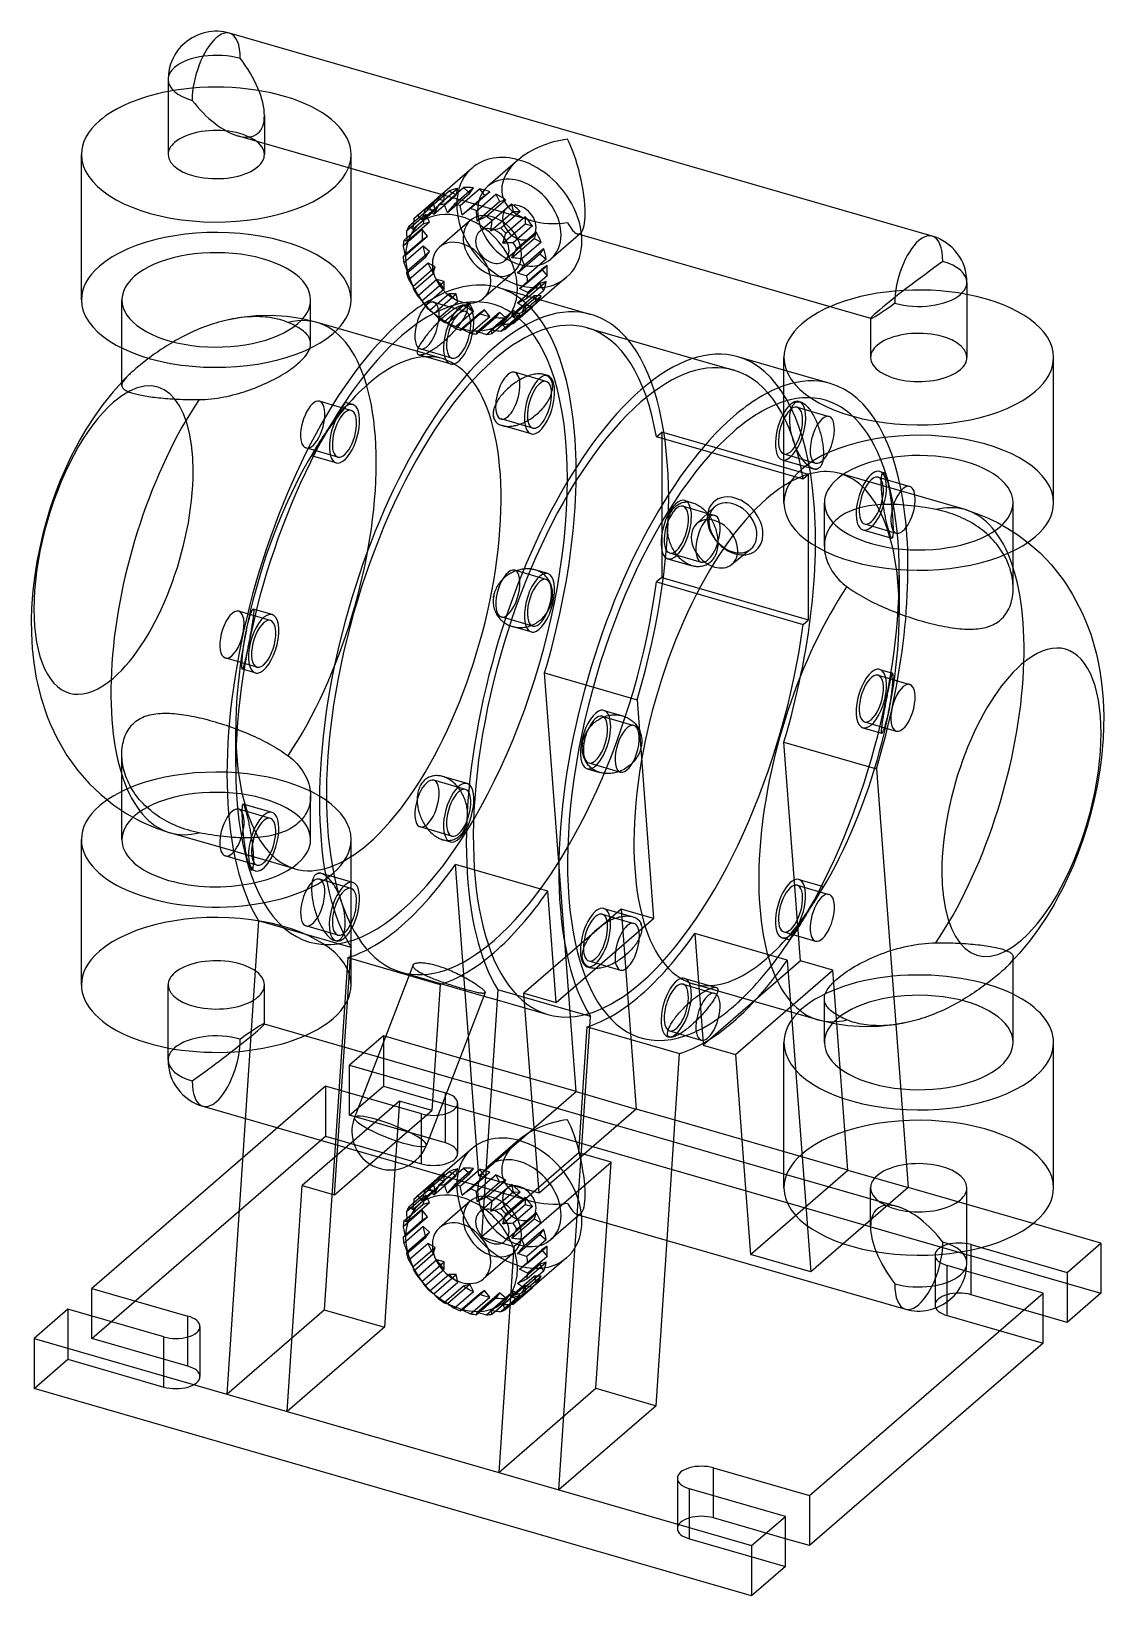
# Model space of a CAD drawing. Header units: millimetres. Extents: x -48 to 306, y -72 to 443.
import ezdxf

# ---------------------------------------------------------------- set-up
doc = ezdxf.new("R2010")
doc.units = ezdxf.units.MM
doc.layers.add('MAIN-1', color=7, linetype='Continuous')
doc.layers.add('MAIN-2', color=7, linetype='Continuous')

msp = doc.modelspace()

# ---------------------------------------------------------------- linework, layer by layer
at = {"layer": 'MAIN-1'}
for p, q in [((249.26, 375.8), (17.71, 442.64)), ((-2.57, 427.39), (-2.57, 402.65)), ((87.49, 389.45), (20.34, 408.84)), ((-31.14, 354.77), (-31.14, 402.65)), ((29.18, 406.29), (29.18, 402.65)), ((57.76, 354.77), (57.76, 398.04)), ((97.62, 398.22), (86.19, 388.33)), ((79.7, 382.7), (86.05, 388.2)), ((88.44, 389.9), (82.09, 384.4)), ((83.68, 385.17), (90.03, 390.67)), ((86.05, 388.2), (86.37, 388.11)), ((92.96, 391.51), (86.61, 386.01)), ((88.47, 386.25), (94.82, 391.75)), ((90.03, 390.67), (91.22, 390.01)), ((98.09, 391.68), (91.74, 386.18)), ((93.73, 385.87), (100.08, 391.37)), ((94.41, 382.81), (101.77, 389.19)), ((94.82, 391.75), (96.49, 390.3)), ((103.46, 390.39), (97.11, 384.89)), ((99.11, 384.05), (105.46, 389.55)), ((99.29, 380.76), (106.66, 387.14)), ((100.08, 391.37), (101.77, 389.19)), ((101.77, 389.19), (103.46, 390.39)), ((108.73, 387.73), (102.38, 382.23)), ((105.46, 389.55), (106.66, 387.14)), ((106.66, 387.14), (108.73, 387.73)), ((78.47, 381.46), (78.4, 380.87)), ((79.93, 382.43), (79.7, 382.7)), ((80.16, 382.16), (79.93, 382.43)), ((80.39, 381.89), (80.16, 382.16)), ((80.62, 381.63), (80.39, 381.89)), ((80.84, 381.38), (80.62, 381.63)), ((81.23, 381.65), (81.07, 381.13)), ((81.39, 382.18), (81.23, 381.65)), ((81.56, 382.72), (81.39, 382.18)), ((81.73, 383.27), (81.56, 382.72)), ((81.91, 383.83), (81.73, 383.27)), ((82.09, 384.4), (81.91, 383.83)), ((83.9, 384.79), (83.68, 385.17)), ((84.12, 384.42), (83.9, 384.79)), ((84.34, 384.05), (84.12, 384.42)), ((84.55, 383.7), (84.34, 384.05)), ((84.76, 383.35), (84.55, 383.7)), ((84.98, 383), (84.76, 383.35)), ((85.23, 383.48), (84.98, 383)), ((85.5, 383.97), (85.23, 383.48)), ((85.77, 384.47), (85.5, 383.97)), ((86.04, 384.97), (85.77, 384.47)), ((86.32, 385.49), (86.04, 384.97)), ((86.61, 386.01), (86.32, 385.49)), ((88.65, 385.78), (88.47, 386.25)), ((88.83, 385.32), (88.65, 385.78)), ((89, 384.87), (88.83, 385.32)), ((89.18, 384.43), (89, 384.87)), ((89.35, 384), (89.18, 384.43)), ((89.53, 383.57), (89.35, 384)), ((89.88, 383.99), (89.53, 383.57)), ((90.23, 384.41), (89.88, 383.99)), ((90.6, 384.84), (90.23, 384.41)), ((90.97, 385.28), (90.6, 384.84)), ((91.35, 385.72), (90.97, 385.28)), ((91.74, 386.18), (91.35, 385.72)), ((93.85, 385.33), (93.73, 385.87)), ((93.96, 384.81), (93.85, 385.33)), ((94.07, 384.29), (93.96, 384.81)), ((94.18, 383.79), (94.07, 384.29)), ((94.29, 383.29), (94.18, 383.79)), ((94.41, 382.81), (94.29, 383.29)), ((94.84, 383.14), (94.41, 382.81)), ((95.27, 383.47), (94.84, 383.14)), ((95.72, 383.82), (95.27, 383.47)), ((96.18, 384.17), (95.72, 383.82)), ((96.64, 384.53), (96.18, 384.17)), ((97.11, 384.89), (96.64, 384.53)), ((99.14, 383.48), (99.11, 384.05)), ((99.16, 382.91), (99.14, 383.48)), ((99.19, 382.36), (99.16, 382.91)), ((99.22, 381.81), (99.19, 382.36)), ((99.26, 381.28), (99.22, 381.81)), ((100.79, 381.47), (100.28, 381.23)), ((101.31, 381.72), (100.79, 381.47)), ((101.84, 381.97), (101.31, 381.72)), ((102.38, 382.23), (101.84, 381.97)), ((103.84, 377.56), (111.21, 383.94)), ((104.24, 380.93), (110.59, 386.43)), ((113.51, 383.89), (107.16, 378.39)), ((108.76, 376.7), (115.11, 382.2)), ((110.59, 386.43), (111.21, 383.94)), ((111.21, 383.94), (113.51, 383.89)), ((115.11, 382.2), (115.11, 379.81)), ((76.01, 377.38), (76.03, 376.81)), ((76.03, 376.81), (76.06, 376.24)), ((76.78, 379.02), (78.33, 380.37)), ((77, 378.86), (76.78, 379.02)), ((77.22, 378.69), (77, 378.86)), ((77.43, 378.54), (77.22, 378.69)), ((77.65, 378.39), (77.43, 378.54)), ((77.86, 378.24), (77.65, 378.39)), ((78.07, 378.09), (77.86, 378.24)), ((78.13, 378.63), (78.07, 378.09)), ((78.19, 379.17), (78.13, 378.63)), ((78.26, 379.73), (78.19, 379.17)), ((78.32, 380.3), (78.26, 379.73)), ((78.4, 380.87), (78.32, 380.3)), ((81.07, 381.13), (80.84, 381.38)), ((99.29, 380.76), (99.26, 381.28)), ((99.78, 380.99), (99.29, 380.76)), ((100.28, 381.23), (99.78, 380.99)), ((103.84, 377.56), (103.9, 378.09)), ((104.37, 377.69), (103.84, 377.56)), ((103.9, 378.09), (103.96, 378.64)), ((103.96, 378.64), (104.02, 379.2)), ((104.02, 379.2), (104.09, 379.76)), ((104.09, 379.76), (104.16, 380.34)), ((104.16, 380.34), (104.24, 380.93)), ((104.91, 377.82), (104.37, 377.69)), ((105.45, 377.96), (104.91, 377.82)), ((106.01, 378.1), (105.45, 377.96)), ((106.58, 378.24), (106.01, 378.1)), ((107.16, 378.39), (106.58, 378.24)), ((107.75, 373.43), (115.11, 379.81)), ((108.58, 376.13), (108.76, 376.7)), ((117.5, 379.12), (111.15, 373.62)), ((112.38, 371.67), (118.73, 377.17)), ((115.11, 379.81), (117.5, 379.12)), ((118.73, 377.17), (118.11, 375.04)), ((74.87, 372.45), (74.98, 371.92)), ((74.98, 371.92), (75.09, 371.39)), ((75.09, 371.39), (75.21, 370.88)), ((75.13, 374.37), (76.12, 375.22)), ((75.31, 374.32), (75.13, 374.37)), ((75.49, 374.27), (75.31, 374.32)), ((75.66, 374.22), (75.49, 374.27)), ((75.84, 374.17), (75.66, 374.22)), ((76.01, 374.13), (75.84, 374.17)), ((76.19, 374.09), (76.01, 374.13)), ((76.06, 376.24), (76.09, 375.69)), ((76.09, 375.69), (76.12, 375.15)), ((76.12, 375.15), (76.15, 374.61)), ((76.15, 374.61), (76.19, 374.09)), ((107.75, 373.43), (107.9, 373.95)), ((108.29, 373.46), (107.75, 373.43)), ((107.9, 373.95), (108.07, 374.48)), ((108.07, 374.48), (108.23, 375.02)), ((108.23, 375.02), (108.4, 375.57)), ((108.84, 373.49), (108.29, 373.46)), ((108.4, 375.57), (108.58, 376.13)), ((109.4, 373.52), (108.84, 373.49)), ((109.97, 373.55), (109.4, 373.52)), ((110.56, 373.59), (109.97, 373.55)), ((111.15, 373.62), (110.56, 373.59)), ((110.74, 368.66), (118.11, 375.04)), ((111.81, 370.63), (112.09, 371.15)), ((112.09, 371.15), (112.38, 371.67)), ((120.42, 373.76), (114.07, 368.26)), ((114.84, 366.17), (121.19, 371.67)), ((118.11, 375.04), (120.42, 373.76)), ((121.19, 371.67), (119.99, 369.95)), ((229.01, 348.6), (133.75, 376.1)), ((74.87, 369.07), (75.49, 369.61)), ((74.98, 369.12), (74.87, 369.07)), ((75.09, 369.17), (74.98, 369.12)), ((75.21, 369.23), (75.09, 369.17)), ((75.13, 367), (75.31, 366.53)), ((75.21, 370.88), (75.32, 370.37)), ((75.32, 369.28), (75.21, 369.23)), ((75.31, 366.53), (75.49, 366.07)), ((75.32, 370.37), (75.43, 369.88)), ((75.43, 369.33), (75.32, 369.28)), ((75.43, 369.88), (75.55, 369.39)), ((75.55, 369.39), (75.43, 369.33)), ((75.49, 366.07), (75.66, 365.62)), ((110.74, 368.66), (111, 369.14)), ((111.27, 368.59), (110.74, 368.66)), ((111, 369.14), (111.26, 369.63)), ((111.26, 369.63), (111.53, 370.12)), ((111.81, 368.52), (111.27, 368.59)), ((111.53, 370.12), (111.81, 370.63)), ((112.36, 368.46), (111.81, 368.52)), ((112.92, 368.39), (112.36, 368.46)), ((112.63, 363.57), (119.99, 369.95)), ((113.49, 368.32), (112.92, 368.39)), ((114.07, 368.26), (113.49, 368.32)), ((114.45, 365.72), (114.84, 366.17)), ((122.06, 368.15), (115.71, 362.66)), ((115.98, 360.58), (122.33, 366.08)), ((119.99, 369.95), (122.06, 368.15)), ((75.66, 365.62), (75.84, 365.18)), ((75.84, 365.18), (76.01, 364.75)), ((76.01, 364.75), (76.19, 364.32)), ((76.03, 363.62), (76.01, 363.48)), ((76.06, 363.76), (76.03, 363.62)), ((76.09, 363.9), (76.06, 363.76)), ((76.12, 364.04), (76.09, 363.9)), ((76.15, 364.18), (76.12, 364.04)), ((76.19, 364.32), (76.15, 364.18)), ((76.78, 361.4), (77, 361.02)), ((77, 361.02), (77.22, 360.64)), ((112.63, 363.57), (112.98, 363.98)), ((113.12, 363.42), (112.63, 363.57)), ((112.98, 363.98), (113.33, 364.4)), ((113.62, 363.27), (113.12, 363.42)), ((113.33, 364.4), (113.7, 364.83)), ((114.13, 363.11), (113.62, 363.27)), ((113.7, 364.83), (114.07, 365.27)), ((114.07, 365.27), (114.45, 365.72)), ((114.65, 362.96), (114.13, 363.11)), ((115.17, 362.81), (114.65, 362.96)), ((115.71, 362.66), (115.17, 362.81)), ((122.33, 362.7), (115.98, 357.2)), ((128.79, 362.22), (117.36, 352.32)), ((120.76, 364.72), (122.33, 362.7)), ((77.22, 360.64), (77.43, 360.28)), ((77.43, 360.28), (77.65, 359.92)), ((77.65, 359.92), (77.86, 359.57)), ((77.86, 359.57), (78.07, 359.23)), ((78.07, 359.23), (78.13, 359.02)), ((78.13, 359.02), (78.19, 358.82)), ((78.19, 358.82), (78.26, 358.61)), ((78.26, 358.61), (78.32, 358.4)), ((78.32, 358.4), (78.4, 358.19)), ((78.4, 358.19), (78.47, 357.98)), ((79.7, 356.03), (79.93, 355.75)), ((79.93, 355.75), (80.16, 355.48)), ((113.27, 358.5), (113.7, 358.83)), ((113.7, 358.29), (113.27, 358.5)), ((113.7, 358.83), (114.14, 359.17)), ((114.14, 358.07), (113.7, 358.29)), ((114.07, 350.63), (120.42, 356.13)), ((114.14, 359.17), (114.58, 359.51)), ((114.58, 357.86), (114.14, 358.07)), ((114.58, 359.51), (115.04, 359.86)), ((115.04, 357.64), (114.58, 357.86)), ((121.19, 357.77), (114.84, 352.27)), ((115.04, 359.86), (115.5, 360.22)), ((115.5, 357.42), (115.04, 357.64)), ((115.5, 360.22), (115.98, 360.58)), ((115.98, 357.2), (115.5, 357.42)), ((115.71, 355.28), (122.06, 360.78)), ((120.41, 359.35), (121.19, 357.77)), ((260.73, 360.55), (260.73, 335.8)), ((80.16, 355.48), (80.39, 355.22)), ((80.39, 355.22), (80.62, 354.96)), ((80.62, 354.96), (80.84, 354.71)), ((80.84, 354.71), (81.07, 354.46)), ((81.07, 354.46), (81.23, 354.21)), ((81.23, 354.21), (81.39, 353.96)), ((81.39, 353.96), (81.56, 353.71)), ((81.56, 353.71), (81.73, 353.46)), ((81.73, 353.46), (81.91, 353.2)), ((81.91, 353.2), (82.09, 352.95)), ((83.68, 351.26), (83.9, 351.1)), ((83.9, 351.1), (84.12, 350.93)), ((84.12, 350.93), (84.34, 350.78)), ((84.34, 350.78), (84.55, 350.63)), ((84.55, 350.63), (84.76, 350.48)), ((111.15, 346.95), (117.5, 352.45)), ((118.73, 353.69), (112.38, 348.19)), ((112.63, 353.8), (113.12, 354.04)), ((112.98, 353.55), (112.63, 353.8)), ((113.33, 353.3), (112.98, 353.55)), ((113.12, 354.04), (113.62, 354.27)), ((113.7, 353.05), (113.33, 353.3)), ((113.49, 350.48), (114.07, 350.63)), ((113.62, 354.27), (114.13, 354.52)), ((114.07, 352.79), (113.7, 353.05)), ((114.45, 352.53), (114.07, 352.79)), ((114.13, 354.52), (114.65, 354.77)), ((114.84, 352.27), (114.45, 352.53)), ((114.65, 354.77), (115.17, 355.02)), ((115.17, 355.02), (115.71, 355.28)), ((118.53, 354.49), (118.73, 353.69)), ((120.21, 354.79), (136.8, 349.99)), ((84.76, 350.48), (84.98, 350.33)), ((84.98, 350.33), (85.23, 350.07)), ((85.23, 350.07), (85.5, 349.81)), ((85.5, 349.81), (85.77, 349.54)), ((85.77, 349.54), (86.04, 349.27)), ((86.04, 349.27), (86.32, 349)), ((86.32, 349), (86.61, 348.73)), ((88.47, 347.42), (88.65, 347.36)), ((88.65, 347.36), (88.83, 347.31)), ((88.83, 347.31), (89, 347.27)), ((89, 347.27), (89.18, 347.22)), ((89.18, 347.22), (89.35, 347.18)), ((89.35, 347.18), (89.53, 347.14)), ((89.53, 347.14), (89.88, 346.88)), ((89.88, 346.88), (90.23, 346.63)), ((90.23, 346.63), (90.6, 346.38)), ((90.6, 346.38), (90.97, 346.12)), ((90.97, 346.12), (91.35, 345.86)), ((91.35, 345.86), (91.74, 345.6)), ((107.75, 346.76), (108.29, 346.78)), ((107.9, 346.51), (107.75, 346.76)), ((108.07, 346.26), (107.9, 346.51)), ((108.23, 346.01), (108.07, 346.26)), ((108.4, 345.76), (108.23, 346.01)), ((108.29, 346.78), (108.84, 346.81)), ((108.58, 345.5), (108.4, 345.76)), ((108.76, 345.25), (108.58, 345.5)), ((110.69, 346.92), (108.76, 345.25)), ((108.84, 346.81), (109.4, 346.84)), ((109.4, 346.84), (109.97, 346.88)), ((109.97, 346.88), (110.56, 346.91)), ((110.56, 346.91), (111.15, 346.95)), ((110.74, 349.8), (111.27, 349.93)), ((111, 349.54), (110.74, 349.8)), ((111.26, 349.27), (111, 349.54)), ((111.53, 349), (111.26, 349.27)), ((111.27, 349.93), (111.81, 350.06)), ((111.81, 348.74), (111.53, 349)), ((111.81, 350.06), (112.36, 350.2)), ((112.09, 348.46), (111.81, 348.74)), ((112.38, 348.19), (112.09, 348.46)), ((112.36, 350.2), (112.92, 350.34)), ((112.92, 350.34), (113.49, 350.48)), ((135.53, 345.57), (170.51, 335.47)), ((228.98, 348.61), (228.98, 335.8)), ((67.54, 341.24), (53.51, 345.29)), ((93.73, 344.76), (93.85, 344.81)), ((93.85, 344.81), (93.96, 344.86)), ((93.96, 344.86), (94.07, 344.92)), ((94.07, 344.92), (94.18, 344.97)), ((94.18, 344.97), (94.29, 345.03)), ((94.29, 345.03), (94.41, 345.08)), ((94.41, 345.08), (94.84, 344.87)), ((94.84, 344.87), (95.27, 344.66)), ((95.27, 344.66), (95.72, 344.44)), ((95.72, 344.44), (96.18, 344.22)), ((96.18, 344.22), (96.64, 344.01)), ((96.64, 344.01), (97.11, 343.78)), ((99.88, 344.14), (99.11, 343.47)), ((99.11, 343.47), (99.14, 343.61)), ((99.14, 343.61), (99.16, 343.75)), ((99.16, 343.75), (99.19, 343.9)), ((99.19, 343.9), (99.22, 344.04)), ((99.22, 344.04), (99.26, 344.18)), ((99.26, 344.18), (99.29, 344.32)), ((99.29, 344.32), (99.78, 344.17)), ((99.78, 344.17), (100.28, 344.01)), ((100.28, 344.01), (100.79, 343.86)), ((100.79, 343.86), (101.31, 343.71)), ((101.31, 343.71), (101.84, 343.56)), ((101.84, 343.56), (102.38, 343.4)), ((103.9, 344.68), (103.84, 344.89)), ((103.84, 344.89), (104.37, 344.82)), ((103.96, 344.48), (103.9, 344.68)), ((104.02, 344.27), (103.96, 344.48)), ((104.09, 344.06), (104.02, 344.27)), ((104.16, 343.85), (104.09, 344.06)), ((104.24, 343.64), (104.16, 343.85)), ((105.44, 344.68), (104.24, 343.64)), ((104.37, 344.82), (104.91, 344.75)), ((104.91, 344.75), (105.45, 344.68)), ((105.45, 344.68), (106.01, 344.61)), ((106.01, 344.61), (106.58, 344.55)), ((106.58, 344.55), (107.16, 344.48)), ((-17.81, 326.61), (-17.81, 338.9)), ((41.45, 334.93), (41.98, 335.49)), ((41.98, 335.49), (42.46, 336.05)), ((42.46, 336.05), (42.9, 336.6)), ((42.9, 336.6), (43.28, 337.15)), ((43.28, 337.15), (43.62, 337.69)), ((43.62, 337.69), (43.89, 338.22)), ((43.89, 338.22), (44.11, 338.75)), ((200.4, 331.64), (185.2, 336.02)), ((200.4, 287.93), (200.4, 335.8)), ((289.3, 287.93), (289.3, 335.8)), ((34.64, 329.89), (35.38, 330.33)), ((35.38, 330.33), (36.08, 330.77)), ((36.08, 330.77), (36.77, 331.21)), ((36.77, 331.21), (37.42, 331.65)), ((37.42, 331.65), (38.05, 332.09)), ((38.05, 332.09), (38.64, 332.53)), ((38.64, 332.53), (39.21, 332.97)), ((39.21, 332.97), (39.75, 333.4)), ((39.75, 333.4), (40.25, 333.83)), ((40.25, 333.83), (40.87, 334.38)), ((40.87, 334.38), (41.45, 334.93)), ((-17.81, 327.69), (-20.68, 324.48)), ((-17.81, 326.58), (-17.79, 326.39)), ((-17.79, 326.39), (-17.75, 326.21)), ((-17.75, 326.21), (-17.68, 326.04)), ((-17.68, 326.04), (-17.59, 325.87)), ((-17.59, 325.87), (-17.48, 325.7)), ((-17.48, 325.7), (-17.34, 325.54)), ((-17.34, 325.54), (-17.17, 325.39)), ((-17.17, 325.39), (-16.98, 325.23)), ((-16.98, 325.23), (-16.77, 325.09)), ((-16.77, 325.09), (-16.53, 324.94)), ((-16.53, 324.94), (-16.27, 324.8)), ((-16.27, 324.8), (-15.99, 324.66)), ((22.51, 324.5), (23.44, 324.81)), ((23.44, 324.81), (24.37, 325.13)), ((24.37, 325.13), (25.29, 325.47)), ((25.29, 325.47), (26.21, 325.82)), ((26.21, 325.82), (27.12, 326.18)), ((27.12, 326.18), (28.02, 326.56)), ((28.02, 326.56), (28.91, 326.95)), ((28.91, 326.95), (29.78, 327.34)), ((29.78, 327.34), (30.64, 327.75)), ((30.64, 327.75), (31.48, 328.16)), ((31.48, 328.16), (32.31, 328.59)), ((32.31, 328.59), (33.11, 329.02)), ((33.11, 329.02), (33.89, 329.45)), ((33.89, 329.45), (34.64, 329.89)), ((-24.02, 320.33), (-26.94, 316.24)), ((-20.68, 324.48), (-24.02, 320.33)), ((-15.99, 324.66), (-15.68, 324.53)), ((-15.68, 324.53), (-15.35, 324.4)), ((-15.35, 324.4), (-14.99, 324.27)), ((-14.99, 324.27), (-14.62, 324.14)), ((-14.62, 324.14), (-14.22, 324.02)), ((-14.22, 324.02), (-13.79, 323.9)), ((-13.79, 323.9), (-13.35, 323.78)), ((-13.35, 323.78), (-12.88, 323.67)), ((-12.88, 323.67), (-12.39, 323.56)), ((-12.39, 323.56), (-11.88, 323.45)), ((-11.88, 323.45), (-11.34, 323.34)), ((-11.34, 323.34), (-10.79, 323.23)), ((-10.79, 323.23), (-10.22, 323.13)), ((-10.22, 323.13), (-9.62, 323.03)), ((-9.62, 323.03), (-9.01, 322.94)), ((-9.01, 322.94), (-8.38, 322.85)), ((-8.38, 322.85), (-7.72, 322.76)), ((-7.72, 322.76), (-7.05, 322.67)), ((-7.05, 322.67), (-6.36, 322.59)), ((-6.36, 322.59), (-5.65, 322.51)), ((-5.65, 322.51), (-4.93, 322.44)), ((-4.93, 322.44), (-4.18, 322.37)), ((-4.18, 322.37), (-3.42, 322.3)), ((-3.42, 322.3), (-2.64, 322.24)), ((-2.64, 322.24), (-1.85, 322.18)), ((-1.85, 322.18), (-1.05, 322.13)), ((-1.05, 322.13), (-0.23, 322.08)), ((-0.23, 322.08), (0.61, 322.04)), ((0.61, 322.04), (1.45, 322.01)), ((1.45, 322.01), (2.31, 321.98)), ((2.31, 321.98), (3.18, 321.95)), ((3.18, 321.95), (4.05, 321.93)), ((4.05, 321.93), (4.94, 321.92)), ((4.94, 321.92), (5.84, 321.91)), ((5.84, 321.91), (6.74, 321.91)), ((6.74, 321.91), (7.65, 321.92)), ((7.65, 321.92), (8.66, 321.95)), ((8.66, 321.95), (9.68, 322)), ((9.68, 322), (10.7, 322.07)), ((10.7, 322.07), (11.72, 322.17)), ((11.72, 322.17), (12.74, 322.29)), ((12.74, 322.29), (13.75, 322.43)), ((13.75, 322.43), (14.77, 322.59)), ((14.77, 322.59), (15.78, 322.78)), ((15.78, 322.78), (16.77, 322.98)), ((16.77, 322.98), (17.76, 323.19)), ((17.76, 323.19), (18.74, 323.43)), ((18.74, 323.43), (19.71, 323.67)), ((19.71, 323.67), (20.65, 323.94)), ((20.65, 323.94), (21.59, 324.21)), ((21.59, 324.21), (22.51, 324.5)), ((51.66, 320.1), (47.33, 321.35)), ((-26.94, 316.24), (-29.65, 312.02)), ((-29.65, 312.02), (-31.64, 308.62)), ((-33, 306.14), (-34.58, 303.04)), ((-31.64, 308.62), (-33, 306.14)), ((43.61, 305.77), (42.89, 305.98)), ((-36.16, 299.68), (-38.08, 295.24)), ((-34.58, 303.04), (-36.16, 299.68)), ((-38.08, 295.24), (-39.75, 290.92)), ((-39.75, 290.92), (-41.27, 286.55)), ((-41.27, 286.55), (-42.63, 282.13)), ((162.56, 283.26), (162.71, 283.7)), ((162.71, 283.7), (162.89, 284.13)), ((162.89, 284.13), (163.08, 284.55)), ((163.08, 284.55), (163.28, 284.94)), ((163.28, 284.94), (163.5, 285.31)), ((163.5, 285.31), (163.74, 285.66)), ((163.74, 285.66), (163.99, 285.99)), ((163.99, 285.99), (164.27, 286.3)), ((164.27, 286.3), (164.55, 286.6)), ((164.55, 286.6), (164.86, 286.87)), ((164.86, 286.87), (165.17, 287.12)), ((165.17, 287.12), (165.5, 287.35)), ((165.5, 287.35), (165.84, 287.55)), ((165.84, 287.55), (166.18, 287.72)), ((166.18, 287.72), (166.54, 287.87)), ((166.54, 287.87), (166.9, 287.99)), ((166.9, 287.99), (167.27, 288.08)), ((167.15, 286.76), (177.61, 283.74)), ((167.27, 288.08), (167.64, 288.15)), ((167.64, 288.15), (168.01, 288.19)), ((168.01, 288.19), (168.39, 288.21)), ((168.39, 288.21), (168.75, 288.2)), ((168.75, 288.2), (169.12, 288.18)), ((169.12, 288.18), (169.49, 288.12)), ((169.49, 288.12), (169.86, 288.05)), ((169.86, 288.05), (170.23, 287.95)), ((170.23, 287.95), (170.63, 287.82)), ((170.63, 287.82), (171.04, 287.67)), ((171.04, 287.67), (171.44, 287.49)), ((171.44, 287.49), (171.83, 287.28)), ((171.83, 287.28), (172.23, 287.05)), ((172.23, 287.05), (172.62, 286.8)), ((172.62, 286.8), (173, 286.53)), ((173, 286.53), (173.37, 286.23)), ((173.37, 286.23), (173.74, 285.92)), ((173.74, 285.92), (174.09, 285.59)), ((174.09, 285.59), (174.44, 285.24)), ((174.44, 285.24), (174.77, 284.88)), ((174.77, 284.88), (174.83, 284.81)), ((174.83, 284.81), (174.89, 284.74)), ((174.89, 284.74), (174.95, 284.67)), ((174.95, 284.67), (175.01, 284.6)), ((175.01, 284.6), (175.07, 284.53)), ((175.07, 284.53), (175.13, 284.46)), ((-42.63, 282.13), (-43.84, 277.67)), ((162.01, 279.82), (162.03, 280.33)), ((162.02, 279.31), (162.01, 279.82)), ((162.04, 278.8), (162.02, 279.31)), ((162.03, 280.33), (162.07, 280.84)), ((162.08, 278.3), (162.04, 278.8)), ((162.07, 280.84), (162.12, 281.34)), ((162.12, 281.34), (162.2, 281.84)), ((162.2, 281.84), (162.3, 282.32)), ((162.3, 282.32), (162.42, 282.8)), ((162.42, 282.8), (162.56, 283.26)), ((-43.84, 277.67), (-44.89, 273.17)), ((162.14, 277.8), (162.08, 278.3)), ((162.21, 277.31), (162.14, 277.8)), ((162.3, 276.83), (162.21, 277.31)), ((162.41, 276.34), (162.3, 276.83)), ((162.54, 275.85), (162.41, 276.34)), ((162.68, 275.37), (162.54, 275.85)), ((162.84, 274.89), (162.68, 275.37)), ((163.01, 274.42), (162.84, 274.89)), ((163.21, 273.95), (163.01, 274.42)), ((163.41, 273.49), (163.21, 273.95)), ((163.63, 273.04), (163.41, 273.49)), ((178.59, 273.73), (178.53, 273.19)), ((178.62, 274.27), (178.59, 273.73)), ((178.63, 274.82), (178.62, 274.27)), ((280.83, 274.87), (284.83, 271.37)), ((-45.79, 268.62), (-46.52, 264.02)), ((-44.89, 273.17), (-45.79, 268.62)), ((163.87, 272.6), (163.63, 273.04)), ((164.12, 272.17), (163.87, 272.6)), ((164.38, 271.76), (164.12, 272.17)), ((164.66, 271.36), (164.38, 271.76)), ((164.94, 270.97), (164.66, 271.36)), ((165.23, 270.6), (164.94, 270.97)), ((165.17, 270.68), (173.17, 268.37)), ((165.53, 270.25), (165.23, 270.6)), ((165.84, 269.92), (165.53, 270.25)), ((166.15, 269.6), (165.84, 269.92)), ((166.46, 269.31), (166.15, 269.6)), ((166.79, 269.02), (166.46, 269.31)), ((167.14, 268.74), (166.79, 269.02)), ((167.49, 268.48), (167.14, 268.74)), ((167.85, 268.24), (167.49, 268.48)), ((168.23, 268.01), (167.85, 268.24)), ((176.11, 268.29), (175.79, 268.03)), ((176.41, 268.57), (176.11, 268.29)), ((176.7, 268.88), (176.41, 268.57)), ((176.96, 269.2), (176.7, 268.88)), ((177.84, 270.69), (177.63, 270.26)), ((178.03, 271.16), (177.84, 270.69)), ((178.19, 271.64), (178.03, 271.16)), ((178.33, 272.14), (178.19, 271.64)), ((178.44, 272.66), (178.33, 272.14)), ((178.53, 273.19), (178.44, 272.66)), ((213.84, 272), (213.94, 271.34)), ((213.94, 271.34), (214.06, 270.67)), ((214.06, 270.67), (214.23, 270.01)), ((214.23, 270.01), (214.42, 269.36)), ((214.42, 269.36), (214.64, 268.71)), ((214.64, 268.71), (214.89, 268.07)), ((214.89, 268.07), (215.18, 267.44)), ((275.97, 259.77), (275.97, 272.05)), ((284.83, 271.37), (288.58, 267.44)), ((-46.52, 264.02), (-47.11, 259.03)), ((168.61, 267.79), (168.23, 268.01)), ((168.99, 267.6), (168.61, 267.79)), ((169.39, 267.43), (168.99, 267.6)), ((169.78, 267.28), (169.39, 267.43)), ((170.18, 267.15), (169.78, 267.28)), ((170.58, 267.05), (170.18, 267.15)), ((170.97, 266.96), (170.58, 267.05)), ((171.36, 266.9), (170.97, 266.96)), ((171.75, 266.86), (171.36, 266.9)), ((172.13, 266.85), (171.75, 266.86)), ((172.51, 266.85), (172.13, 266.85)), ((172.88, 266.88), (172.51, 266.85)), ((173.26, 266.93), (172.88, 266.88)), ((173.64, 267.01), (173.26, 266.93)), ((174.01, 267.12), (173.64, 267.01)), ((174.39, 267.24), (174.01, 267.12)), ((174.75, 267.4), (174.39, 267.24)), ((175.11, 267.58), (174.75, 267.4)), ((175.46, 267.79), (175.11, 267.58)), ((175.79, 268.03), (175.46, 267.79)), ((215.18, 267.44), (215.5, 266.8)), ((215.5, 266.8), (215.85, 266.16)), ((215.85, 266.16), (216.24, 265.53)), ((216.24, 265.53), (216.66, 264.9)), ((216.66, 264.9), (217.12, 264.28)), ((217.12, 264.28), (217.6, 263.67)), ((217.6, 263.67), (218.12, 263.06)), ((218.12, 263.06), (218.67, 262.47)), ((288.58, 267.44), (292.55, 262.39)), ((-47.11, 259.03), (-47.36, 256.18)), ((218.67, 262.47), (219.25, 261.9)), ((219.25, 261.9), (219.87, 261.34)), ((219.87, 261.34), (220.51, 260.8)), ((220.51, 260.8), (221.18, 260.28)), ((221.18, 260.28), (221.82, 259.82)), ((221.82, 259.82), (222.48, 259.36)), ((222.48, 259.36), (223.15, 258.9)), ((223.15, 258.9), (223.85, 258.45)), ((223.85, 258.45), (224.56, 258)), ((224.56, 258), (225.29, 257.56)), ((275.85, 257.69), (275.92, 258.41)), ((275.92, 258.41), (275.96, 259.13)), ((275.96, 259.13), (275.97, 259.87)), ((292.55, 262.39), (293.67, 260.79)), ((293.67, 260.79), (295.56, 257.72)), ((-47.54, 253.22), (-47.66, 249.41)), ((-47.36, 256.18), (-47.54, 253.22)), ((225.29, 257.56), (226.04, 257.12)), ((226.04, 257.12), (226.81, 256.69)), ((226.81, 256.69), (227.59, 256.26)), ((227.59, 256.26), (228.39, 255.83)), ((228.39, 255.83), (229.2, 255.42)), ((229.2, 255.42), (230.03, 255)), ((230.03, 255), (230.87, 254.6)), ((230.87, 254.6), (231.72, 254.2)), ((231.72, 254.2), (232.58, 253.8)), ((232.58, 253.8), (233.44, 253.42)), ((233.44, 253.42), (234.32, 253.04)), ((234.32, 253.04), (235.2, 252.67)), ((235.2, 252.67), (236.09, 252.31)), ((274.25, 252.41), (274.55, 253.01)), ((274.55, 253.01), (274.83, 253.63)), ((274.83, 253.63), (275.07, 254.27)), ((275.07, 254.27), (275.29, 254.92)), ((275.29, 254.92), (275.47, 255.6)), ((275.47, 255.6), (275.63, 256.28)), ((275.63, 256.28), (275.75, 256.98)), ((275.75, 256.98), (275.85, 257.69)), ((295.56, 257.72), (298.75, 251.63)), ((-47.66, 249.41), (-47.61, 245)), ((23.66, 251.31), (20.7, 252.17)), ((236.09, 252.31), (236.99, 251.95)), ((236.99, 251.95), (237.89, 251.6)), ((237.89, 251.6), (238.8, 251.26)), ((238.8, 251.26), (239.71, 250.93)), ((239.71, 250.93), (240.63, 250.61)), ((240.63, 250.61), (241.54, 250.29)), ((241.54, 250.29), (242.46, 249.99)), ((242.46, 249.99), (243.38, 249.69)), ((243.38, 249.69), (244.3, 249.4)), ((244.3, 249.4), (245.22, 249.13)), ((245.22, 249.13), (246.14, 248.86)), ((246.14, 248.86), (247.05, 248.61)), ((247.05, 248.61), (247.96, 248.36)), ((247.96, 248.36), (248.87, 248.13)), ((248.87, 248.13), (249.77, 247.91)), ((249.77, 247.91), (250.67, 247.7)), ((250.67, 247.7), (251.56, 247.5)), ((251.56, 247.5), (252.45, 247.32)), ((268.13, 247.24), (268.72, 247.46)), ((268.72, 247.46), (269.28, 247.71)), ((269.28, 247.71), (269.82, 247.98)), ((269.82, 247.98), (270.35, 248.28)), ((270.35, 248.28), (270.85, 248.61)), ((270.85, 248.61), (271.34, 248.96)), ((271.34, 248.96), (271.8, 249.34)), ((271.8, 249.34), (272.28, 249.78)), ((272.28, 249.78), (272.73, 250.25)), ((272.73, 250.25), (273.15, 250.75)), ((273.15, 250.75), (273.55, 251.28)), ((273.55, 251.28), (273.91, 251.83)), ((273.91, 251.83), (274.25, 252.41)), ((298.75, 251.63), (299.97, 248.85)), ((299.97, 248.85), (301.52, 244.62)), ((-47.61, 245), (-47.33, 239.89)), ((252.45, 247.32), (253.33, 247.15)), ((253.33, 247.15), (254.2, 246.99)), ((254.2, 246.99), (255.07, 246.85)), ((255.07, 246.85), (255.91, 246.72)), ((255.91, 246.72), (256.75, 246.61)), ((256.75, 246.61), (257.57, 246.51)), ((257.57, 246.51), (258.38, 246.43)), ((258.38, 246.43), (259.18, 246.36)), ((259.18, 246.36), (259.96, 246.31)), ((259.96, 246.31), (260.73, 246.28)), ((260.73, 246.28), (261.48, 246.27)), ((261.48, 246.27), (262.21, 246.28)), ((262.21, 246.28), (262.93, 246.3)), ((262.93, 246.3), (263.63, 246.34)), ((263.63, 246.34), (264.32, 246.41)), ((264.32, 246.41), (264.99, 246.49)), ((264.99, 246.49), (265.65, 246.6)), ((265.65, 246.6), (266.29, 246.72)), ((266.29, 246.72), (266.92, 246.87)), ((266.92, 246.87), (267.54, 247.04)), ((267.54, 247.04), (268.13, 247.24)), ((301.52, 244.62), (303.42, 238)), ((-47.33, 239.89), (-46.82, 235.22)), ((303.42, 238), (303.9, 235.93)), ((-46.82, 235.22), (-45.99, 230.17)), ((20.34, 235.62), (16.27, 236.79)), ((303.9, 235.93), (304.54, 232.52)), ((304.54, 232.52), (305.22, 227.76)), ((-45.99, 230.17), (-45.62, 228.36)), ((-45.62, 228.36), (-44.49, 223.91)), ((305.22, 227.76), (305.63, 222.95)), ((-44.49, 223.91), (-42.4, 217.53)), ((305.63, 222.95), (305.81, 217.83)), ((-42.4, 217.53), (-41.41, 215.06)), ((139.03, 216.32), (139.42, 216.56)), ((139.42, 216.56), (139.82, 216.79)), ((139.82, 216.79), (140.23, 217.01)), ((140.23, 217.01), (140.65, 217.2)), ((140.65, 217.2), (141.08, 217.38)), ((141.08, 217.38), (141.51, 217.54)), ((141.13, 217.4), (150.98, 214.56)), ((141.51, 217.54), (141.95, 217.68)), ((141.95, 217.68), (142.38, 217.79)), ((142.38, 217.79), (142.83, 217.89)), ((142.83, 217.89), (143.27, 217.97)), ((143.27, 217.97), (143.71, 218.02)), ((143.71, 218.02), (144.15, 218.06)), ((144.15, 218.06), (144.58, 218.07)), ((144.58, 218.07), (145.01, 218.07)), ((145.01, 218.07), (145.43, 218.04)), ((145.43, 218.04), (145.74, 218.02)), ((145.74, 218.02), (146.03, 217.98)), ((146.03, 217.98), (146.33, 217.93)), ((146.33, 217.93), (146.62, 217.88)), ((146.62, 217.88), (146.91, 217.81)), ((146.91, 217.81), (147.2, 217.73)), ((147.2, 217.73), (147.58, 217.62)), ((147.58, 217.62), (147.96, 217.48)), ((147.96, 217.48), (148.33, 217.33)), ((148.33, 217.33), (148.7, 217.16)), ((148.7, 217.16), (149.07, 216.97)), ((149.07, 216.97), (149.42, 216.77)), ((149.42, 216.77), (149.77, 216.55)), ((149.77, 216.55), (150.11, 216.31)), ((305.81, 217.83), (305.79, 214.03)), ((-41.41, 215.06), (-39.23, 210.42)), ((134.73, 211.01), (134.93, 211.47)), ((134.93, 211.47), (135.15, 211.93)), ((135.15, 211.93), (135.39, 212.38)), ((135.39, 212.38), (135.65, 212.82)), ((135.65, 212.82), (135.93, 213.25)), ((135.93, 213.25), (136.23, 213.66)), ((136.23, 213.66), (136.54, 214.06)), ((136.54, 214.06), (136.87, 214.44)), ((136.87, 214.44), (137.21, 214.8)), ((137.21, 214.8), (137.56, 215.15)), ((137.56, 215.15), (137.92, 215.47)), ((137.92, 215.47), (138.28, 215.77)), ((138.28, 215.77), (138.65, 216.05)), ((138.65, 216.05), (139.03, 216.32)), ((150.11, 216.31), (150.43, 216.05)), ((150.43, 216.05), (150.75, 215.78)), ((150.75, 215.78), (151.05, 215.49)), ((151.05, 215.49), (151.33, 215.19)), ((151.33, 215.19), (151.6, 214.88)), ((151.6, 214.88), (151.86, 214.56)), ((151.86, 214.56), (152.09, 214.23)), ((152.09, 214.23), (152.31, 213.89)), ((152.31, 213.89), (152.52, 213.53)), ((152.52, 213.53), (152.71, 213.15)), ((152.71, 213.15), (152.89, 212.75)), ((152.89, 212.75), (153.05, 212.34)), ((153.05, 212.34), (153.19, 211.92)), ((153.19, 211.92), (153.31, 211.48)), ((153.31, 211.48), (153.41, 211.04)), ((305.79, 214.03), (305.62, 210.18)), ((-39.23, 210.42), (-35.89, 204.66)), ((133.96, 207.19), (133.98, 207.67)), ((133.97, 206.71), (133.96, 207.19)), ((133.99, 206.23), (133.97, 206.71)), ((133.98, 207.67), (134.01, 208.16)), ((134.05, 205.76), (133.99, 206.23)), ((134.01, 208.16), (134.08, 208.64)), ((134.08, 208.64), (134.16, 209.11)), ((134.16, 209.11), (134.27, 209.58)), ((134.27, 209.58), (134.4, 210.06)), ((134.4, 210.06), (134.55, 210.53)), ((134.55, 210.53), (134.73, 211.01)), ((153.08, 206.37), (152.9, 205.87)), ((153.23, 206.86), (153.08, 206.37)), ((153.41, 211.04), (153.49, 210.58)), ((153.49, 210.58), (153.54, 210.12)), ((153.55, 208.72), (153.51, 208.26)), ((153.54, 210.12), (153.57, 209.65)), ((153.57, 209.19), (153.55, 208.72)), ((153.57, 209.65), (153.57, 209.19)), ((305.46, 207.87), (305.06, 203.87)), ((305.62, 210.18), (305.46, 207.87)), ((-35.89, 204.66), (-35.3, 203.76)), ((-35.3, 203.76), (-32.39, 199.79)), ((134.13, 205.29), (134.05, 205.76)), ((134.23, 204.84), (134.13, 205.29)), ((134.35, 204.39), (134.23, 204.84)), ((134.5, 203.96), (134.35, 204.39)), ((134.66, 203.55), (134.5, 203.96)), ((134.85, 203.14), (134.66, 203.55)), ((135.05, 202.76), (134.85, 203.14)), ((135.27, 202.39), (135.05, 202.76)), ((135.51, 202.04), (135.27, 202.39)), ((135.75, 201.71), (135.51, 202.04)), ((136.02, 201.4), (135.75, 201.71)), ((136.3, 201.1), (136.02, 201.4)), ((136.09, 202.2), (146.54, 199.19)), ((136.59, 200.82), (136.3, 201.1)), ((150.96, 202.71), (150.61, 202.32)), ((151.3, 203.11), (150.96, 202.71)), ((151.62, 203.54), (151.3, 203.11)), ((151.92, 203.98), (151.62, 203.54)), ((152.2, 204.43), (151.92, 203.98)), ((152.46, 204.9), (152.2, 204.43)), ((152.69, 205.39), (152.46, 204.9)), ((152.9, 205.87), (152.69, 205.39)), ((305.06, 203.87), (304.44, 199.18)), ((-32.39, 199.79), (-28.57, 195.4)), ((136.91, 200.55), (136.59, 200.82)), ((137.24, 200.3), (136.91, 200.55)), ((137.58, 200.06), (137.24, 200.3)), ((137.93, 199.84), (137.58, 200.06)), ((138.3, 199.64), (137.93, 199.84)), ((138.68, 199.46), (138.3, 199.64)), ((139.07, 199.3), (138.68, 199.46)), ((139.47, 199.15), (139.07, 199.3)), ((139.87, 199.03), (139.47, 199.15)), ((140.16, 198.96), (139.87, 199.03)), ((140.44, 198.89), (140.16, 198.96)), ((140.73, 198.84), (140.44, 198.89)), ((141.02, 198.79), (140.73, 198.84)), ((141.31, 198.76), (141.02, 198.79)), ((141.61, 198.73), (141.31, 198.76)), ((142.03, 198.7), (141.61, 198.73)), ((142.45, 198.7), (142.03, 198.7)), ((142.88, 198.71), (142.45, 198.7)), ((143.31, 198.74), (142.88, 198.71)), ((143.75, 198.79), (143.31, 198.74)), ((144.19, 198.86), (143.75, 198.79)), ((144.64, 198.95), (144.19, 198.86)), ((145.1, 199.06), (144.64, 198.95)), ((145.55, 199.19), (145.1, 199.06)), ((146, 199.34), (145.55, 199.19)), ((304.44, 199.18), (303.65, 194.65)), ((-28.57, 195.4), (-24.78, 191.76)), ((-24.78, 191.76), (-20.47, 188.3)), ((303.65, 194.65), (302.71, 190.14)), ((-20.47, 188.3), (-16.12, 185.41)), ((-17.81, 176.94), (-17.81, 186.47)), ((301.61, 185.69), (300.36, 181.28)), ((302.71, 190.14), (301.61, 185.69)), ((-16.12, 185.41), (-11.53, 182.91)), ((-11.53, 182.91), (-7.22, 181.01)), ((-7.22, 181.01), (-1.95, 179.21)), ((300.36, 181.28), (298.96, 176.91)), ((-31.14, 129.06), (-31.14, 176.94)), ((14.57, 174.44), (-1.95, 179.21)), ((298.96, 176.91), (297.4, 172.59)), ((19.53, 170.63), (16.27, 171.57)), ((297.4, 172.59), (295.69, 168.3)), ((295.69, 168.3), (293.77, 163.99)), ((292.3, 160.94), (290.73, 157.92)), ((293.77, 163.99), (292.3, 160.94)), ((289.44, 155.59), (287.04, 151.6)), ((290.73, 157.92), (289.44, 155.59)), ((27.27, 150.2), (16.85, -5.78)), ((57.75, 141.4), (27.27, 150.2)), ((141.18, 149.23), (141.61, 149.5)), ((141.61, 149.5), (142, 149.74)), ((142, 149.74), (142.39, 149.96)), ((142.39, 149.96), (142.79, 150.17)), ((142.79, 150.17), (143.18, 150.37)), ((143.18, 150.37), (143.59, 150.56)), ((143.59, 150.56), (144, 150.73)), ((144, 150.73), (144.42, 150.9)), ((144.42, 150.9), (144.84, 151.05)), ((144.84, 151.05), (145.26, 151.2)), ((144.92, 151.08), (150.98, 149.33)), ((145.26, 151.2), (145.68, 151.32)), ((145.68, 151.32), (146.1, 151.44)), ((146.1, 151.44), (146.51, 151.53)), ((146.51, 151.53), (146.93, 151.61)), ((146.93, 151.61), (147.34, 151.68)), ((147.34, 151.68), (147.74, 151.72)), ((147.74, 151.72), (148.13, 151.76)), ((148.13, 151.76), (148.52, 151.77)), ((148.52, 151.77), (148.89, 151.77)), ((148.89, 151.77), (149.26, 151.75)), ((149.26, 151.75), (149.61, 151.72)), ((149.61, 151.72), (149.95, 151.67)), ((149.95, 151.67), (150.28, 151.61)), ((150.28, 151.61), (150.61, 151.52)), ((150.61, 151.52), (150.96, 151.41)), ((150.96, 151.41), (151.3, 151.27)), ((151.3, 151.27), (151.62, 151.11)), ((151.62, 151.11), (151.92, 150.93)), ((151.92, 150.93), (152.2, 150.72)), ((152.2, 150.72), (152.46, 150.5)), ((152.46, 150.5), (152.69, 150.25)), ((152.69, 150.25), (152.9, 149.98)), ((152.9, 149.98), (153.08, 149.7)), ((153.08, 149.7), (153.23, 149.4)), ((287.04, 151.6), (284.37, 147.56)), ((135.98, 144.2), (136.26, 144.61)), ((136.26, 144.61), (136.56, 145.01)), ((136.56, 145.01), (136.88, 145.41)), ((136.88, 145.41), (137.22, 145.8)), ((137.22, 145.8), (137.56, 146.19)), ((137.56, 146.19), (137.93, 146.57)), ((137.93, 146.57), (138.3, 146.94)), ((138.3, 146.94), (138.69, 147.31)), ((138.69, 147.31), (139.09, 147.66)), ((139.09, 147.66), (139.49, 148)), ((139.49, 148), (139.91, 148.33)), ((139.91, 148.33), (140.33, 148.64)), ((140.33, 148.64), (140.75, 148.95)), ((140.75, 148.95), (141.18, 149.23)), ((152.93, 144.88), (152.74, 144.46)), ((153.1, 145.3), (152.93, 144.88)), ((153.25, 145.73), (153.1, 145.3)), ((153.37, 146.15), (153.25, 145.73)), ((153.46, 146.56), (153.37, 146.15)), ((153.52, 146.97), (153.46, 146.56)), ((153.5, 148.48), (153.55, 148.13)), ((153.56, 147.37), (153.52, 146.97)), ((153.55, 148.13), (153.57, 147.76)), ((153.57, 147.76), (153.56, 147.37)), ((284.37, 147.56), (281.37, 143.48)), ((52.31, 59.93), (57.75, 141.4)), ((133.98, 139.17), (134.03, 139.57)), ((134.03, 139.57), (134.09, 139.98)), ((134.09, 139.98), (134.19, 140.4)), ((134.19, 140.4), (134.31, 140.83)), ((134.31, 140.83), (134.45, 141.26)), ((134.45, 141.26), (134.62, 141.69)), ((134.62, 141.69), (134.8, 142.12)), ((134.8, 142.12), (135, 142.55)), ((135, 142.55), (135.23, 142.97)), ((135.23, 142.97), (135.46, 143.39)), ((135.46, 143.39), (135.71, 143.8)), ((135.71, 143.8), (135.98, 144.2)), ((278.1, 139.52), (275.45, 136.62)), ((281.37, 143.48), (278.1, 139.52)), ((78.21, 135.63), (58.85, 85.34)), ((78.22, 135.64), (78.28, 135.76)), ((78.28, 135.76), (78.37, 135.87)), ((78.37, 135.87), (78.49, 135.97)), ((78.49, 135.97), (78.63, 136.06)), ((78.63, 136.06), (78.8, 136.14)), ((78.8, 136.14), (78.99, 136.21)), ((78.99, 136.21), (79.19, 136.27)), ((79.19, 136.27), (79.43, 136.32)), ((79.43, 136.32), (79.69, 136.36)), ((79.69, 136.36), (79.97, 136.38)), ((79.97, 136.38), (80.28, 136.4)), ((80.28, 136.4), (80.61, 136.4)), ((80.61, 136.4), (80.97, 136.39)), ((80.97, 136.39), (81.35, 136.37)), ((81.35, 136.37), (81.74, 136.34)), ((81.74, 136.34), (82.16, 136.29)), ((82.16, 136.29), (82.6, 136.22)), ((82.6, 136.22), (83.05, 136.15)), ((83.05, 136.15), (83.51, 136.06)), ((83.51, 136.06), (83.99, 135.96)), ((83.99, 135.96), (84.47, 135.85)), ((84.47, 135.85), (84.96, 135.73)), ((84.96, 135.73), (85.46, 135.59)), ((85.46, 135.59), (85.95, 135.45)), ((85.95, 135.45), (86.47, 135.3)), ((86.47, 135.3), (86.99, 135.13)), ((86.99, 135.13), (87.53, 134.95)), ((87.53, 134.95), (88.07, 134.76)), ((88.07, 134.76), (88.62, 134.55)), ((88.62, 134.55), (89.18, 134.34)), ((89.18, 134.34), (89.74, 134.12)), ((89.74, 134.12), (90.3, 133.89)), ((133.96, 138.77), (133.98, 139.17)), ((133.96, 138.39), (133.96, 138.77)), ((133.99, 138.03), (133.96, 138.39)), ((134.04, 137.68), (133.99, 138.03)), ((134.12, 137.34), (134.04, 137.68)), ((134.21, 137.03), (134.12, 137.34)), ((134.34, 136.72), (134.21, 137.03)), ((134.49, 136.44), (134.34, 136.72)), ((134.66, 136.16), (134.49, 136.44)), ((134.85, 135.91), (134.66, 136.16)), ((135.07, 135.67), (134.85, 135.91)), ((135.3, 135.45), (135.07, 135.67)), ((135.56, 135.26), (135.3, 135.45)), ((135.84, 135.08), (135.56, 135.26)), ((136.14, 134.93), (135.84, 135.08)), ((136.09, 136.98), (146.54, 133.96)), ((136.46, 134.8), (136.14, 134.93)), ((136.79, 134.7), (136.46, 134.8)), ((137.15, 134.61), (136.79, 134.7)), ((137.51, 134.54), (137.15, 134.61)), ((137.89, 134.5), (137.51, 134.54)), ((138.28, 134.48), (137.89, 134.5)), ((138.67, 134.48), (138.28, 134.48)), ((139.07, 134.5), (138.67, 134.48)), ((139.49, 134.55), (139.07, 134.5)), ((139.92, 134.61), (139.49, 134.55)), ((140.36, 134.69), (139.92, 134.61)), ((140.8, 134.8), (140.36, 134.69)), ((141.25, 134.92), (140.8, 134.8)), ((141.71, 135.06), (141.25, 134.92)), ((142.18, 135.22), (141.71, 135.06)), ((272.85, 134.06), (272.51, 133.76)), ((273.17, 134.35), (272.85, 134.06)), ((273.47, 134.63), (273.17, 134.35)), ((273.75, 134.91), (273.47, 134.63)), ((275.45, 136.62), (273.75, 134.91)), ((273.75, 134.91), (273.75, 134.91)), ((273.75, 134.91), (273.75, 134.91)), ((273.75, 134.91), (273.75, 134.91)), ((273.75, 134.91), (273.75, 134.91)), ((273.75, 134.91), (273.75, 134.91)), ((273.75, 134.91), (273.75, 134.91)), ((275.97, 110.09), (275.97, 137.17)), ((74.24, 133.26), (76.99, 132.47)), ((90.3, 133.89), (90.86, 133.65)), ((90.86, 133.65), (91.42, 133.4)), ((91.42, 133.4), (91.97, 133.15)), ((91.97, 133.15), (92.52, 132.9)), ((92.52, 132.9), (93.05, 132.64)), ((93.05, 132.64), (93.58, 132.38)), ((93.58, 132.38), (94.09, 132.12)), ((94.09, 132.12), (94.59, 131.86)), ((94.59, 131.86), (95.07, 131.61)), ((95.07, 131.61), (95.55, 131.35)), ((95.55, 131.35), (96.02, 131.08)), ((96.02, 131.08), (96.49, 130.82)), ((96.49, 130.82), (96.94, 130.55)), ((96.94, 130.55), (97.39, 130.29)), ((97.39, 130.29), (97.82, 130.02)), ((97.82, 130.02), (98.23, 129.76)), ((98.23, 129.76), (98.62, 129.51)), ((98.62, 129.51), (99, 129.26)), ((99, 129.26), (99.36, 129.02)), ((99.36, 129.02), (99.69, 128.79)), ((211.59, 117.57), (170.44, 129.45)), ((266.68, 129.03), (266.01, 128.55)), ((267.32, 129.52), (266.68, 129.03)), ((267.95, 130), (267.32, 129.52)), ((268.57, 130.47), (267.95, 130)), ((269.16, 130.94), (268.57, 130.47)), ((269.73, 131.4), (269.16, 130.94)), ((270.28, 131.85), (269.73, 131.4)), ((270.81, 132.28), (270.28, 131.85)), ((271.32, 132.71), (270.81, 132.28)), ((271.8, 133.12), (271.32, 132.71)), ((272.16, 133.44), (271.8, 133.12)), ((272.51, 133.76), (272.16, 133.44)), ((101.92, 126.51), (82.56, 76.21)), ((99.69, 128.79), (100, 128.56)), ((100, 128.56), (100.29, 128.35)), ((100.29, 128.35), (100.56, 128.14)), ((100.56, 128.14), (100.8, 127.95)), ((106.15, 127.43), (100.71, 45.96)), ((100.8, 127.95), (101.01, 127.76)), ((101.01, 127.76), (101.22, 127.58)), ((101.22, 127.58), (101.4, 127.4)), ((101.4, 127.4), (101.56, 127.24)), ((101.49, 125.39), (105.93, 124.11)), ((101.56, 127.24), (101.69, 127.08)), ((101.69, 127.08), (101.8, 126.94)), ((101.8, 126.94), (101.87, 126.81)), ((101.87, 126.81), (101.92, 126.69)), ((101.92, 126.69), (101.93, 126.59)), ((101.93, 126.59), (101.92, 126.5)), ((136.63, 118.63), (106.15, 127.43)), ((169.53, 123.49), (169.91, 123.81)), ((169.91, 123.81), (170.29, 124.13)), ((170.29, 124.13), (170.66, 124.44)), ((170.66, 124.44), (171.04, 124.74)), ((171.04, 124.74), (171.42, 125.03)), ((171.42, 125.03), (171.79, 125.32)), ((171.79, 125.32), (172.16, 125.59)), ((172.16, 125.59), (172.52, 125.84)), ((172.52, 125.84), (172.88, 126.09)), ((172.88, 126.09), (173.24, 126.33)), ((173.24, 126.33), (173.6, 126.57)), ((173.6, 126.57), (173.97, 126.79)), ((173.97, 126.79), (174.32, 127)), ((174.32, 127), (174.68, 127.2)), ((174.58, 127.15), (177.61, 126.27)), ((174.68, 127.2), (175.02, 127.39)), ((175.02, 127.39), (175.36, 127.56)), ((175.36, 127.56), (175.68, 127.71)), ((175.68, 127.71), (176, 127.84)), ((178.33, 126.14), (178.24, 125.91)), ((178.42, 126.35), (178.33, 126.14)), ((178.48, 126.55), (178.42, 126.35)), ((178.54, 126.74), (178.48, 126.55)), ((178.58, 126.92), (178.54, 126.74)), ((178.61, 127.09), (178.58, 126.92)), ((259.4, 124.17), (258.61, 123.7)), ((260.19, 124.64), (259.4, 124.17)), ((260.96, 125.12), (260.19, 124.64)), ((261.72, 125.6), (260.96, 125.12)), ((262.47, 126.09), (261.72, 125.6)), ((263.21, 126.58), (262.47, 126.09)), ((263.93, 127.07), (263.21, 126.58)), ((264.64, 127.56), (263.93, 127.07)), ((265.33, 128.06), (264.64, 127.56)), ((266.01, 128.55), (265.33, 128.06)), ((126.22, -37.35), (136.63, 118.63)), ((164.62, 118.28), (164.92, 118.66)), ((164.92, 118.66), (165.22, 119.04)), ((165.22, 119.04), (165.53, 119.41)), ((165.53, 119.41), (165.82, 119.75)), ((165.82, 119.75), (166.11, 120.09)), ((166.11, 120.09), (166.41, 120.43)), ((166.41, 120.43), (166.72, 120.76)), ((166.72, 120.76), (167.05, 121.1)), ((167.05, 121.1), (167.38, 121.45)), ((167.38, 121.45), (167.72, 121.79)), ((167.72, 121.79), (168.07, 122.14)), ((168.07, 122.14), (168.43, 122.48)), ((168.43, 122.48), (168.79, 122.82)), ((168.79, 122.82), (169.16, 123.16)), ((169.16, 123.16), (169.53, 123.49)), ((202.78, 120.11), (202.97, 117.55)), ((248.44, 118.87), (247.56, 118.55)), ((249.32, 119.21), (248.44, 118.87)), ((250.2, 119.56), (249.32, 119.21)), ((251.07, 119.92), (250.2, 119.56)), ((251.93, 120.3), (251.07, 119.92)), ((252.79, 120.68), (251.93, 120.3)), ((253.65, 121.08), (252.79, 120.68)), ((254.49, 121.5), (253.65, 121.08)), ((255.33, 121.92), (254.49, 121.5)), ((256.17, 122.35), (255.33, 121.92)), ((256.99, 122.79), (256.17, 122.35)), ((257.8, 123.24), (256.99, 122.79)), ((258.61, 123.7), (257.8, 123.24)), ((162.05, 113.39), (162.1, 113.64)), ((162.1, 113.64), (162.16, 113.9)), ((162.16, 113.9), (162.25, 114.17)), ((162.25, 114.17), (162.35, 114.46)), ((162.35, 114.46), (162.47, 114.76)), ((162.47, 114.76), (162.61, 115.07)), ((162.61, 115.07), (162.77, 115.39)), ((162.72, 113.92), (173.17, 110.9)), ((162.77, 115.39), (162.95, 115.73)), ((162.95, 115.73), (163.14, 116.07)), ((163.14, 116.07), (163.35, 116.43)), ((163.35, 116.43), (163.58, 116.79)), ((163.58, 116.79), (163.82, 117.15)), ((163.82, 117.15), (164.07, 117.53)), ((164.07, 117.53), (164.34, 117.9)), ((164.34, 117.9), (164.62, 118.28)), ((216.49, 116.38), (211.59, 117.57)), ((213.74, 110.09), (213.74, 116.99)), ((221.48, 115.61), (216.49, 116.38)), ((227.04, 115.26), (221.48, 115.61)), ((231.71, 115.36), (227.04, 115.26)), ((236.53, 115.86), (231.71, 115.36)), ((241.31, 116.74), (236.53, 115.86)), ((241.31, 116.73), (241.3, 116.73)), ((241.3, 116.73), (241.3, 116.73)), ((241.3, 116.73), (241.3, 116.73)), ((241.3, 116.73), (241.3, 116.73)), ((242.2, 116.95), (241.31, 116.74)), ((241.31, 116.74), (241.31, 116.74)), ((241.31, 116.74), (241.31, 116.73)), ((243.1, 117.17), (242.2, 116.95)), ((243.99, 117.42), (243.1, 117.17)), ((244.89, 117.68), (243.99, 117.42)), ((245.78, 117.95), (244.89, 117.68)), ((246.67, 118.24), (245.78, 117.95)), ((247.56, 118.55), (246.67, 118.24)), ((-2.57, 104.31), (-2.57, 108.3)), ((97.58, 96.51), (96.4, 112.16)), ((162.01, 112.93), (162.02, 113.16)), ((162.02, 112.73), (162.01, 112.93)), ((162.02, 113.16), (162.05, 113.39)), ((162.06, 112.54), (162.02, 112.73)), ((162.11, 112.37), (162.06, 112.54)), ((162.19, 112.22), (162.11, 112.37)), ((162.29, 112.09), (162.19, 112.22)), ((162.41, 111.98), (162.29, 112.09)), ((162.55, 111.9), (162.41, 111.98)), ((162.72, 111.84), (162.55, 111.9)), ((162.9, 111.8), (162.72, 111.84)), ((163.11, 111.78), (162.9, 111.8)), ((163.33, 111.79), (163.11, 111.78)), ((163.57, 111.82), (163.33, 111.79)), ((163.83, 111.88), (163.57, 111.82)), ((164.11, 111.96), (163.83, 111.88)), ((164.41, 112.07), (164.11, 111.96)), ((164.72, 112.19), (164.41, 112.07)), ((165.06, 112.35), (164.72, 112.19)), ((165.4, 112.52), (165.06, 112.35)), ((165.76, 112.71), (165.4, 112.52)), ((166.13, 112.93), (165.76, 112.71)), ((173.74, 109.81), (173.78, 109.24)), ((173.78, 109.24), (184.45, 106.16)), ((200.4, 62.22), (200.4, 110.09)), ((289.3, 62.22), (289.3, 110.09)), ((97.01, 103.98), (93.62, 104.96)), ((158.28, -9.58), (166.03, 106.47)), ((184.45, 106.16), (187.13, 70.66)), ((91.09, 98.38), (103.96, 94.67)), ((8.9, 89.06), (22.91, 85.01)), ((186.57, 78.13), (164.57, 84.48)), ((97.62, 75.14), (86.19, 65.24)), ((164.09, 77.31), (200.4, 66.82)), ((22.05, 72.11), (-27.65, 29.06)), ((52.31, 59.93), (63.96, 70.02)), ((72.2, 68.17), (68.73, 16.27)), ((76.59, 69.52), (87.49, 66.37)), ((83.68, 62.09), (90.03, 67.59)), ((92.96, 68.43), (86.61, 62.93)), ((88.47, 63.17), (94.82, 68.67)), ((90.03, 67.59), (91.22, 66.93)), ((98.09, 68.6), (91.74, 63.1)), ((93.73, 62.78), (100.08, 68.28)), ((94.82, 68.67), (96.49, 67.22)), ((100.08, 68.28), (101.77, 66.11)), ((36.66, -11.5), (41.64, 63.01)), ((41.64, 63.01), (52.31, 59.93)), ((79.7, 59.62), (86.05, 65.12)), ((88.44, 66.82), (82.09, 61.32)), ((83.9, 61.71), (83.68, 62.09)), ((86.04, 61.89), (85.77, 61.39)), ((86.32, 62.41), (86.04, 61.89)), ((86.05, 65.12), (86.37, 65.03)), ((86.61, 62.93), (86.32, 62.41)), ((88.65, 62.7), (88.47, 63.17)), ((88.83, 62.24), (88.65, 62.7)), ((89, 61.79), (88.83, 62.24)), ((90.97, 62.2), (90.6, 61.76)), ((91.35, 62.64), (90.97, 62.2)), ((91.74, 63.1), (91.35, 62.64)), ((93.85, 62.25), (93.73, 62.78)), ((93.96, 61.73), (93.85, 62.25)), ((94.41, 59.73), (101.77, 66.11)), ((102.05, 66.08), (97.11, 61.81)), ((99.11, 60.97), (101.87, 63.36)), ((101.77, 66.11), (102.06, 66.31)), ((76.78, 55.94), (78.33, 57.28)), ((78.32, 57.21), (78.26, 56.65)), ((78.4, 57.79), (78.32, 57.21)), ((78.47, 58.38), (78.4, 57.79)), ((79.93, 59.35), (79.7, 59.62)), ((80.16, 59.08), (79.93, 59.35)), ((80.39, 58.81), (80.16, 59.08)), ((80.62, 58.55), (80.39, 58.81)), ((80.84, 58.3), (80.62, 58.55)), ((81.07, 58.05), (80.84, 58.3)), ((81.23, 58.57), (81.07, 58.05)), ((81.39, 59.1), (81.23, 58.57)), ((81.56, 59.64), (81.39, 59.1)), ((81.73, 60.19), (81.56, 59.64)), ((81.91, 60.75), (81.73, 60.19)), ((82.09, 61.32), (81.91, 60.75)), ((84.12, 61.34), (83.9, 61.71)), ((84.34, 60.97), (84.12, 61.34)), ((84.55, 60.62), (84.34, 60.97)), ((84.76, 60.27), (84.55, 60.62)), ((84.98, 59.92), (84.76, 60.27)), ((85.23, 60.4), (84.98, 59.92)), ((85.5, 60.89), (85.23, 60.4)), ((85.77, 61.39), (85.5, 60.89)), ((89.18, 61.35), (89, 61.79)), ((89.35, 60.92), (89.18, 61.35)), ((89.53, 60.49), (89.35, 60.92)), ((89.88, 60.91), (89.53, 60.49)), ((90.23, 61.33), (89.88, 60.91)), ((90.6, 61.76), (90.23, 61.33)), ((94.07, 61.21), (93.96, 61.73)), ((94.18, 60.71), (94.07, 61.21)), ((94.29, 60.21), (94.18, 60.71)), ((94.41, 59.73), (94.29, 60.21)), ((94.84, 60.06), (94.41, 59.73)), ((95.27, 60.39), (94.84, 60.06)), ((95.72, 60.74), (95.27, 60.39)), ((96.18, 61.09), (95.72, 60.74)), ((96.64, 61.44), (96.18, 61.09)), ((97.11, 61.81), (96.64, 61.44)), ((99.14, 60.39), (99.11, 60.97)), ((99.16, 59.83), (99.14, 60.39)), ((99.19, 59.28), (99.16, 59.83)), ((99.22, 58.73), (99.19, 59.28)), ((99.26, 58.2), (99.22, 58.73)), ((99.29, 57.67), (99.26, 58.2)), ((99.29, 57.67), (101.62, 59.69)), ((99.66, 57.85), (99.29, 57.67)), ((100.03, 58.02), (99.66, 57.85)), ((100.4, 58.2), (100.03, 58.02)), ((100.78, 58.39), (100.4, 58.2)), ((101.17, 58.57), (100.78, 58.39)), ((101.56, 58.76), (101.17, 58.57)), ((75.13, 51.29), (76.12, 52.14)), ((76.01, 54.3), (76.03, 53.73)), ((76.03, 53.73), (76.06, 53.16)), ((76.06, 53.16), (76.09, 52.61)), ((76.09, 52.61), (76.12, 52.06)), ((76.12, 52.06), (76.15, 51.53)), ((77, 55.77), (76.78, 55.94)), ((77.22, 55.61), (77, 55.77)), ((77.43, 55.46), (77.22, 55.61)), ((77.65, 55.3), (77.43, 55.46)), ((77.86, 55.16), (77.65, 55.3)), ((78.07, 55.01), (77.86, 55.16)), ((78.13, 55.55), (78.07, 55.01)), ((78.19, 56.09), (78.13, 55.55)), ((78.26, 56.65), (78.19, 56.09)), ((74.87, 49.37), (74.98, 48.83)), ((74.87, 45.99), (75.49, 46.53)), ((74.98, 48.83), (75.09, 48.31)), ((75.09, 48.31), (75.21, 47.8)), ((75.31, 51.23), (75.13, 51.29)), ((75.21, 47.8), (75.32, 47.29)), ((75.49, 51.18), (75.31, 51.23)), ((75.32, 47.29), (75.43, 46.8)), ((75.43, 46.8), (75.55, 46.31)), ((75.66, 51.14), (75.49, 51.18)), ((75.84, 51.09), (75.66, 51.14)), ((76.01, 51.05), (75.84, 51.09)), ((76.19, 51.01), (76.01, 51.05)), ((76.15, 51.53), (76.19, 51.01)), ((304.86, 43.98), (282.53, 50.42)), ((74.98, 46.04), (74.87, 45.99)), ((75.09, 46.09), (74.98, 46.04)), ((75.21, 46.14), (75.09, 46.09)), ((75.13, 43.91), (75.31, 43.45)), ((75.32, 46.2), (75.21, 46.14)), ((75.31, 43.45), (75.49, 42.99)), ((75.43, 46.25), (75.32, 46.2)), ((75.55, 46.31), (75.43, 46.25)), ((75.49, 42.99), (75.66, 42.54)), ((75.66, 42.54), (75.84, 42.1)), ((75.84, 42.1), (76.01, 41.67)), ((76.01, 41.67), (76.19, 41.24)), ((76.19, 41.24), (76.15, 41.1)), ((100.71, 45.96), (111.38, 42.88)), ((111.38, 42.88), (106.4, -31.63)), ((161.92, 44.89), (240.45, 22.22)), ((260.73, 37.47), (260.73, 41.46)), ((262.13, 34.32), (262.13, 41.74)), ((265.45, 42.52), (293.75, 34.35)), ((293.75, 34.35), (304.86, 43.98)), ((304.86, 43.98), (304.86, 27.48)), ((76.03, 40.54), (76.01, 40.4)), ((76.06, 40.68), (76.03, 40.54)), ((76.09, 40.82), (76.06, 40.68)), ((76.12, 40.96), (76.09, 40.82)), ((76.15, 41.1), (76.12, 40.96)), ((76.78, 38.31), (77, 37.93)), ((77, 37.93), (77.22, 37.56)), ((77.22, 37.56), (77.43, 37.2)), ((77.43, 37.2), (77.65, 36.84)), ((77.65, 36.84), (77.86, 36.49)), ((77.86, 36.49), (78.07, 36.15)), ((78.07, 36.15), (78.13, 35.94)), ((78.13, 35.94), (78.19, 35.74)), ((78.19, 35.74), (78.26, 35.53)), ((78.26, 35.53), (78.32, 35.32)), ((78.32, 35.32), (78.4, 35.11)), ((78.4, 35.11), (78.47, 34.9)), ((79.7, 32.95), (79.93, 32.67)), ((79.93, 32.67), (80.16, 32.4)), ((80.16, 32.4), (80.39, 32.14)), ((80.39, 32.14), (80.62, 31.88)), ((80.62, 31.88), (80.84, 31.62)), ((80.84, 31.62), (81.07, 31.38)), ((81.07, 31.38), (81.23, 31.13)), ((81.23, 31.13), (81.39, 30.88)), ((285.81, 27.48), (260.5, 34.79)), ((293.75, 34.35), (293.75, 17.86)), ((-27.65, 29.06), (3.97, 19.93)), ((-27.65, 19.9), (-27.65, 29.06)), ((81.39, 30.88), (81.56, 30.63)), ((81.56, 30.63), (81.73, 30.38)), ((81.73, 30.38), (81.91, 30.12)), ((81.91, 30.12), (82.09, 29.87)), ((83.68, 28.18), (83.9, 28.01)), ((83.9, 28.01), (84.12, 27.85)), ((84.12, 27.85), (84.34, 27.7)), ((84.34, 27.7), (84.55, 27.54)), ((84.55, 27.54), (84.76, 27.4)), ((84.76, 27.4), (84.98, 27.25)), ((84.98, 27.25), (85.23, 26.99)), ((85.23, 26.99), (85.5, 26.72)), ((85.5, 26.72), (85.77, 26.46)), ((85.77, 26.46), (86.04, 26.19)), ((86.04, 26.19), (86.32, 25.92)), ((86.32, 25.92), (86.61, 25.64)), ((208.82, -39.2), (285.81, 27.48)), ((285.81, 10.98), (285.81, 27.48)), ((304.86, 27.48), (293.75, 17.86)), ((-35.59, 22.19), (-46.7, 12.57)), ((-3.97, 13.06), (-35.59, 22.19)), ((88.47, 24.34), (88.65, 24.28)), ((88.65, 24.28), (88.83, 24.23)), ((88.83, 24.23), (89, 24.18)), ((89, 24.18), (89.18, 24.14)), ((89.18, 24.14), (89.35, 24.09)), ((89.35, 24.09), (89.53, 24.05)), ((89.53, 24.05), (89.88, 23.8)), ((89.88, 23.8), (90.23, 23.55)), ((90.23, 23.55), (90.6, 23.3)), ((90.6, 23.3), (90.97, 23.04)), ((90.97, 23.04), (91.35, 22.78)), ((91.35, 22.78), (91.74, 22.52)), ((93.73, 21.68), (93.85, 21.73)), ((93.85, 21.73), (93.96, 21.78)), ((93.96, 21.78), (94.07, 21.84)), ((94.07, 21.84), (94.18, 21.89)), ((94.18, 21.89), (94.29, 21.95)), ((94.29, 21.95), (94.41, 22)), ((94.41, 22), (94.84, 21.79)), ((94.84, 21.79), (95.27, 21.57)), ((95.27, 21.57), (95.72, 21.36)), ((95.72, 21.36), (96.18, 21.14)), ((96.18, 21.14), (96.64, 20.92)), ((96.64, 20.92), (97.11, 20.7)), ((99.88, 21.05), (99.11, 20.39)), ((99.14, 20.53), (99.16, 20.67)), ((99.16, 20.67), (99.19, 20.81)), ((99.19, 20.81), (99.22, 20.95)), ((99.22, 20.95), (99.26, 21.09)), ((99.26, 21.09), (99.29, 21.24)), ((99.29, 21.24), (99.78, 21.08)), ((99.78, 21.08), (100.28, 20.93)), ((100.28, 20.93), (100.79, 20.78)), ((100.79, 20.78), (101.31, 20.63)), ((101.31, 20.63), (101.84, 20.48)), ((103.9, 21.6), (103.84, 21.81)), ((103.84, 21.81), (104.37, 21.74)), ((103.96, 21.39), (103.9, 21.6)), ((104.02, 21.19), (103.96, 21.39)), ((104.09, 20.98), (104.02, 21.19)), ((104.16, 20.77), (104.09, 20.98)), ((104.24, 20.56), (104.16, 20.77)), ((105.44, 21.6), (104.24, 20.56)), ((104.37, 21.74), (104.91, 21.67)), ((104.91, 21.67), (105.45, 21.6)), ((105.45, 21.6), (106.01, 21.53)), ((106.01, 21.53), (106.58, 21.47)), ((106.58, 21.47), (107.16, 21.4)), ((107.75, 23.68), (108.13, 23.69)), ((107.9, 23.43), (107.75, 23.68)), ((108.07, 23.18), (107.9, 23.43)), ((108.23, 22.93), (108.07, 23.18)), ((108.13, 23.69), (108.51, 23.71)), ((108.4, 22.68), (108.23, 22.93)), ((108.58, 22.42), (108.4, 22.68)), ((108.51, 23.71), (108.9, 23.73)), ((108.76, 22.17), (108.58, 22.42)), ((110.07, 23.3), (108.76, 22.17)), ((108.9, 23.73), (109.3, 23.75)), ((109.3, 23.75), (109.7, 23.78)), ((109.7, 23.78), (110.1, 23.8)), ((3.97, 13.06), (3.97, 19.93)), ((68.73, 16.27), (36.66, -11.5)), ((99.11, 20.39), (99.14, 20.53)), ((101.84, 20.48), (102.38, 20.32)), ((293.75, 17.86), (285.81, 20.15)), ((-46.7, 12.57), (16.85, -5.78)), ((-46.7, 12.57), (-46.7, -3.93)), ((285.81, 10.98), (208.82, -55.7)), ((189.77, -72.2), (-46.7, -3.93)), ((16.85, -5.78), (36.66, -11.5)), ((158.28, -9.58), (126.22, -37.35)), ((36.66, -11.5), (106.4, -31.63)), ((177.2, -30.07), (208.82, -39.2)), ((177.2, -39.24), (177.2, -30.07)), ((106.4, -31.63), (126.22, -37.35)), ((126.22, -37.35), (189.77, -55.7)), ((200.88, -46.07), (169.26, -36.95)), ((208.82, -39.2), (208.82, -55.7)), ((189.77, -55.7), (200.88, -46.07)), ((200.88, -62.57), (200.88, -46.07)), ((189.77, -55.7), (189.77, -72.2)), ((208.82, -55.7), (200.88, -53.41)), ((200.88, -62.57), (189.77, -72.2))]:
    msp.add_line(p, q, dxfattribs=at)
for centre, radius, start, end in [((13.31, 427.39), 15.88, 130.8968, 179.9973), ((13.31, 427.39), 15.88, 73.898, 130.8968), ((244.85, 360.55), 15.88, 359.9974, 73.898), ((13.31, 104.31), 15.88, 179.9973, 253.8981), ((70.71, 80.78), 12.7, 158.9473, 229.1081), ((70.71, 80.78), 12.7, 229.1081, 338.9472), ((244.85, 37.47), 15.88, 310.8968, 359.9973), ((244.85, 37.47), 15.88, 253.8981, 310.8968)]:
    msp.add_arc(centre, radius, start, end, dxfattribs=at)
for centre, major_axis, ratio, start_param, end_param in [((13.31, 427.39), (-4.4, -15.25), 0.433013, -2.55359, -0.982794), ((13.31, 427.39), (-4.4, -15.25), 0.433013, -3.141586, -2.55359), ((13.31, 402.65), (-44.45, 0), 0.5, -1.205589, -0.523599), ((13.31, 427.39), (15.88, 0), 0.5, 3.141499, 4.18879), ((13.31, 427.39), (-13.49, 17.93), 0.467176, 1.602998, 2.584148), ((13.31, 402.65), (-44.45, 0), 0.5, -0.523599, 0.000012), ((129.08, 393.97), (-21.49, -4.72), 0.615841, -1.705331, -0.861501), ((129.08, 393.97), (-3.84, 17.48), 0.249311, -2.293334, -0.722537), ((13.31, 402.65), (-44.45, 0), 0.5, 0.000012, 2.617994), ((13.31, 402.65), (15.88, 0), 0.5, 3.141499, 5.759587), ((13.31, 402.65), (15.88, 0), 0.5, -0.523599, -0.000094), ((113.2, 380.22), (15.59, -18), 0.75, 2.284521, 3.141578), ((13.31, 402.65), (-44.45, 0), 0.5, 2.617994, 2.944185), ((113.2, 380.22), (15.59, -18), 0.75, -0.000014, 2.284521), ((101.77, 370.33), (15.59, -18), 0.75, 2.46426, 2.62838), ((101.77, 370.33), (15.59, -18), 0.75, 3.141554, 3.151979), ((101.77, 370.33), (15.59, -18), 0.75, 2.987859, 3.141554), ((101.77, 370.33), (15.59, -18), 0.75, 2.726059, 2.89018), ((101.77, 370.33), (15.59, -18), 0.75, 2.284521, 2.366581), ((101.77, 370.33), (15.59, -18), 0.75, 2.20246, 2.284521), ((101.77, 370.33), (15.59, -18), 0.75, 1.940661, 2.104782), ((94.15, 363.73), (13.93, -16.08), 0.75, 2.284521, 5.426113), ((95.42, 364.83), (15.59, -18), 0.75, -3.131206, -3.033527), ((95.42, 364.83), (15.59, -18), 0.75, 2.89018, 2.987859), ((95.42, 364.83), (15.59, -18), 0.75, 2.62838, 2.726059), ((95.42, 364.83), (15.59, -18), 0.75, 2.366581, 2.46426), ((94.15, 363.73), (13.93, -16.08), 0.75, -0.857072, 2.284521), ((95.42, 364.83), (15.59, -18), 0.75, 2.104782, 2.20246), ((95.42, 364.83), (15.59, -18), 0.75, 1.842982, 1.940661), ((101.77, 370.33), (15.59, -18), 0.75, 1.678862, 1.842982), ((101.77, 370.33), (15.59, -18), 0.75, 1.417062, 1.581183), ((129.08, 393.97), (-3.84, 17.48), 0.249311, -2.956996, -2.293334), ((95.42, 364.83), (15.59, -18), 0.75, -2.869407, -2.771728), ((95.42, 364.83), (15.59, -18), 0.75, 1.581183, 1.678862), ((101.77, 370.33), (15.59, -18), 0.75, 1.155263, 1.319383), ((95.42, 364.83), (15.59, -18), 0.75, -2.607607, -2.509929), ((94.15, 363.73), (7.27, -8.4), 0.75, -3.141514, -0.857072), ((94.15, 363.73), (7.27, -8.4), 0.75, 2.284521, 3.141672), ((94.15, 363.73), (7.27, -8.4), 0.75, 0.000079, 2.284521), ((104.31, 372.52), (7.27, -8.4), 0.75, -2.203682, -0.937911), ((95.42, 364.83), (15.59, -18), 0.75, 1.319383, 1.417062), ((101.77, 370.33), (15.59, -18), 0.75, 0.893463, 1.057584), ((244.85, 360.55), (4.4, 15.25), 0.433013, 0.588003, 2.158799), ((244.85, 360.55), (4.4, 15.25), 0.433013, 0.000007, 0.588003), ((95.42, 364.83), (15.59, -18), 0.75, -2.345808, -2.248129), ((95.42, 364.83), (15.59, -18), 0.75, 1.057584, 1.155263), ((101.77, 370.33), (15.59, -18), 0.75, 0.631664, 0.795785), ((95.42, 364.83), (15.59, -18), 0.75, -2.084009, -1.98633), ((95.42, 364.83), (15.59, -18), 0.75, 0.795785, 0.893463), ((95.42, 364.83), (15.59, -18), 0.75, -1.822209, -1.72453), ((95.42, 364.83), (15.59, -18), 0.75, 0.533985, 0.631664), ((101.77, 370.33), (15.59, -18), 0.75, 0.108065, 0.272186), ((101.77, 370.33), (15.59, -18), 0.75, 0.369865, 0.533985), ((244.85, 360.55), (15.88, 0), 0.5, -2.094395, -0.523599), ((244.85, 360.55), (15.88, 0), 0.5, -0.523599, -0.000094), ((244.85, 335.8), (-44.45, 0), 0.5, -3.141581, -1.936004), ((13.31, 354.77), (-44.45, 0), 0.5, 0.000012, 2.617994), ((13.31, 354.77), (-44.45, 0), 0.5, 2.617994, 3.141604), ((74.39, 248.22), (31.92, 110.58), 0.433013, 0.459962, 0.588003), ((95.42, 364.83), (15.59, -18), 0.75, -1.56041, -1.462731), ((94.15, 363.73), (7.27, -8.4), 0.75, -0.857072, 0.000079), ((104.88, 239.42), (31.92, 110.58), 0.433013, 0.000003, 0.588003), ((95.42, 364.83), (15.59, -18), 0.75, 0.272186, 0.369865), ((101.77, 370.33), (15.59, -18), 0.75, -0.01039, -0.000038), ((101.77, 370.33), (15.59, -18), 0.75, -0.000038, 0.010387), ((244.85, 335.8), (-44.45, 0), 0.5, -0.84979, -0.523599), ((244.85, 360.55), (-15.87, -11.93), 0.042828, 0.033846, 1.014996), ((74.39, 248.22), (31.92, 110.58), 0.433013, 0.588003, 2.769994), ((95.42, 364.83), (15.59, -18), 0.75, -1.29861, -1.200932), ((95.42, 364.83), (15.59, -18), 0.75, -1.036811, -0.939132), ((104.88, 239.42), (30.64, 106.16), 0.433013, -0.000008, 0.588003), ((95.42, 364.83), (15.59, -18), 0.75, 0.010387, 0.108065), ((104.88, 239.42), (31.92, 110.58), 0.433013, -0.283794, 0.000003), ((244.85, 335.8), (-44.45, 0), 0.5, -0.523599, 0.000012), ((95.42, 364.83), (15.59, -18), 0.75, -0.775012, -0.677333), ((95.42, 364.83), (15.59, -18), 0.75, -0.513212, -0.415534), ((95.42, 364.83), (15.59, -18), 0.75, -0.251413, -0.153734), ((104.88, 239.42), (31.92, 110.58), 0.433013, 0.588003, 2.769994), ((104.88, 239.42), (30.64, 106.16), 0.433013, 0.588003, 3.141593), ((153.28, 225.45), (-31.92, -110.58), 0.433013, -3.14159, -2.55359), ((244.85, 335.8), (-44.45, 0), 0.5, 0.000012, 2.617994), ((244.85, 335.8), (15.88, 0), 0.5, 3.141499, 5.759587), ((244.85, 335.8), (15.88, 0), 0.5, -0.523599, -0.000094), ((244.85, 335.8), (-44.45, 0), 0.5, 2.617994, 3.141604), ((153.28, 225.45), (-31.92, -110.58), 0.433013, -2.55359, -0.371599), ((183.76, 216.64), (-31.92, -110.58), 0.433013, -2.846908, -2.55359), ((22.31, 263.25), (-24.26, -84.04), 0.433013, -2.211713, -0.000007), ((45.11, 313.66), (-2.22, -7.69), 0.433013, -3.141586, -0.590095), ((183.76, 216.64), (30.33, 105.05), 0.433013, 0.278749, 0.588003), ((183.76, 216.64), (-31.92, -110.58), 0.433013, -2.55359, -0.371599), ((183.76, 216.64), (30.33, 105.05), 0.433013, 0.588003, 3.439114), ((45.11, 313.66), (-2.22, -7.69), 0.433013, -0.590095, 0.000007), ((194.7, 213.49), (24.26, 84.04), 0.433013, 0.588003, 3.141593), ((194.7, 213.49), (24.26, 84.04), 0.433013, 0.457195, 0.588003), ((164.93, 279.07), (2.22, 7.69), 0.433013, 0.000007, 1.3484), ((164.93, 279.07), (2.77, 9.61), 0.433013, -0.590095, -0.212982), ((164.93, 279.07), (2.77, 9.61), 0.433013, -0.643503, -0.590095), ((175.39, 276.06), (2.22, 7.69), 0.433013, 0.000007, 2.551498), ((175.39, 276.06), (2.22, 7.69), 0.433013, -0.590095, 0.000007), ((244.85, 287.93), (-44.45, 0), 0.5, 0.000012, 2.617994), ((244.85, 287.93), (-44.45, 0), 0.5, 2.617994, 3.141604), ((175.39, 276.06), (2.22, 7.69), 0.433013, -3.141586, -0.590095), ((164.93, 279.07), (2.77, 9.61), 0.433013, -2.501612, -2.49809), ((175.39, 276.06), (2.22, 7.69), 0.433013, 2.551498, 3.141599), ((194.22, 213.63), (-24.53, -84.96), 0.433013, -2.169073, -2.152709), ((235.85, 201.61), (24.26, 84.04), 0.433013, 0.92988, 3.141653), ((18.48, 244.48), (-2.22, -7.69), 0.433013, -2.946289, 0.000007), ((18.48, 244.48), (-2.22, -7.69), 0.433013, -3.141586, -2.946289), ((278.7, 189.24), (14.56, 50.42), 0.433013, -2.55359, 0.588003), ((278.7, 189.24), (14.56, 50.42), 0.433013, 0.588003, 3.729595), ((138.31, 209.89), (2.77, 9.61), 0.433013, -0.643503, -0.479414), ((138.31, 209.89), (2.22, 7.69), 0.433013, 1.290939, 3.141599), ((148.76, 206.87), (2.22, 7.69), 0.433013, 0.195304, 3.141599), ((148.76, 206.87), (2.22, 7.69), 0.433013, -2.946289, 0.000007), ((148.76, 206.87), (2.22, 7.69), 0.433013, 0.000007, 0.195304), ((194.22, 213.63), (-24.53, -84.96), 0.433013, -1.383674, -1.367311), ((138.31, 209.89), (2.77, 9.61), 0.433013, -2.804124, -2.49809), ((148.76, 206.87), (2.22, 7.69), 0.433013, -3.141586, -2.946289), ((13.31, 176.94), (-44.45, 0), 0.5, -0.523599, 0.000012), ((13.31, 176.94), (-44.45, 0), 0.5, -0.627737, -0.523599), ((18.48, 179.25), (-2.22, -7.69), 0.433013, -2.160891, 0.000007), ((18.48, 179.25), (-2.22, -7.69), 0.433013, -2.281065, -2.160891), ((13.31, 176.94), (-44.45, 0), 0.5, 0.000012, 1.824515), ((13.31, 176.94), (-31.11, 0), 0.5, 0.000012, 1.849914), ((148.76, 141.65), (2.22, 7.69), 0.433013, 0.000007, 0.980702), ((148.76, 141.65), (2.22, 7.69), 0.433013, 0.980702, 3.141599), ((148.76, 141.65), (2.22, 7.69), 0.433013, -2.160891, 0.000007), ((194.22, 213.63), (-24.53, -84.96), 0.433013, -0.598276, -0.581913), ((138.31, 144.67), (2.22, 7.69), 0.433013, 2.211958, 3.141599), ((138.31, 144.67), (2.77, 9.61), 0.433013, -3.024718, -2.49809), ((148.76, 141.65), (2.22, 7.69), 0.433013, -3.141586, -2.160891), ((13.31, 129.06), (-44.45, 0), 0.5, 0.000012, 1.823421), ((175.39, 118.59), (2.22, 7.69), 0.433013, 0.000007, 1.7661), ((175.39, 118.59), (2.22, 7.69), 0.433013, -1.375493, 0.000007), ((183.76, 216.64), (30.33, 105.05), 0.433013, -2.55359, -2.498092), ((244.85, 110.09), (-44.45, 0), 0.5, -3.141581, -2.346194), ((175.39, 118.59), (2.22, 7.69), 0.433013, -3.141586, -1.375493), ((183.76, 216.64), (30.33, 105.05), 0.433013, -2.643777, -2.55359), ((183.76, 216.64), (-31.92, -110.58), 0.433013, 0.588003, 0.707483), ((244.85, 110.09), (-44.45, 0), 0.5, -0.440631, 0.000012), ((164.93, 121.6), (2.22, 7.69), 0.433013, 2.990714, 3.141599), ((183.76, 216.64), (-31.92, -110.58), 0.433013, 0.274834, 0.588003), ((175.39, 118.59), (2.22, 7.69), 0.433013, 1.7661, 3.141599), ((164.93, 121.6), (2.77, 9.61), 0.433013, -3.063769, -2.49809), ((244.85, 110.09), (-44.45, 0), 0.5, 0.000012, 2.617994), ((244.85, 110.09), (-31.11, 0), 0.5, 0.000012, 2.617994), ((244.85, 110.09), (-31.11, 0), 0.5, 2.617994, 3.141604), ((244.85, 110.09), (-44.45, 0), 0.5, 2.617994, 3.141604), ((13.31, 104.31), (-15.88, 0), 0.5, -0.000094, 1.047198), ((13.31, 104.31), (15.87, 11.93), 0.042828, -2.126597, -1.289802), ((13.31, 104.31), (-4.4, -15.25), 0.433013, -0.982794, 0.000007), ((70.71, 80.78), (11.85, -4.56), 0.176777, 0.455533, 3.141494), ((70.71, 80.78), (11.85, -4.56), 0.176777, -0.000099, 0.455533), ((113.2, 57.14), (15.59, -18), 0.75, 2.81092, 3.141578), ((101.77, 47.24), (15.59, -18), 0.75, 2.726059, 2.89018), ((101.77, 47.24), (15.59, -18), 0.75, 2.46426, 2.62838), ((101.77, 47.24), (15.59, -18), 0.75, 2.284521, 2.366581), ((101.77, 47.24), (15.59, -18), 0.75, 2.265764, 2.284521), ((95.42, 41.74), (15.59, -18), 0.75, 2.89018, 2.987859), ((101.77, 47.24), (15.59, -18), 0.75, 3.141554, 3.151979), ((101.77, 47.24), (15.59, -18), 0.75, 2.987859, 3.141554), ((95.42, 41.74), (15.59, -18), 0.75, 2.62838, 2.726059), ((95.42, 41.74), (15.59, -18), 0.75, 2.366581, 2.46426), ((244.85, 62.22), (-44.45, 0), 0.5, 0.000012, 2.617994), ((244.85, 62.22), (-44.45, 0), 0.5, 2.617994, 3.141604), ((94.15, 40.64), (13.93, -16.08), 0.75, 2.284521, 5.426113), ((95.42, 41.74), (15.59, -18), 0.75, -3.131206, -3.033527), ((94.15, 40.64), (13.93, -16.08), 0.75, 1.883547, 2.284521), ((95.42, 41.74), (15.59, -18), 0.75, 2.104782, 2.20246), ((95.42, 41.74), (15.59, -18), 0.75, -2.869407, -2.771728), ((95.42, 41.74), (15.59, -18), 0.75, -2.607607, -2.509929), ((94.15, 40.64), (7.27, -8.4), 0.75, -3.141514, -0.857072), ((94.15, 40.64), (7.27, -8.4), 0.75, 2.284521, 3.141672), ((94.15, 40.64), (7.27, -8.4), 0.75, 0.000079, 2.284521), ((104.31, 49.44), (7.27, -8.4), 0.75, -2.203682, -0.937911), ((95.42, 41.74), (15.59, -18), 0.75, -2.345808, -2.248129), ((94.15, 40.64), (13.93, -16.08), 0.75, 1.082355, 1.115457), ((95.42, 41.74), (15.59, -18), 0.75, -2.084009, -1.98633), ((244.85, 37.47), (13.49, -17.93), 0.467176, -2.102646, -1.538594), ((244.85, 37.47), (-15.88, 0), 0.5, 2.617994, 3.141499), ((95.42, 41.74), (15.59, -18), 0.75, -1.822209, -1.72453), ((94.15, 40.64), (7.27, -8.4), 0.75, -0.857072, 0.000079), ((244.85, 37.47), (-15.88, 0), 0.5, 1.047198, 2.617994), ((95.42, 41.74), (15.59, -18), 0.75, -1.56041, -1.462731), ((94.15, 40.64), (13.93, -16.08), 0.75, -0.857072, 0.214229), ((244.85, 37.47), (4.4, 15.25), 0.433013, 2.158799, 3.141599), ((95.42, 41.74), (15.59, -18), 0.75, -1.29861, -1.200932), ((95.42, 41.74), (15.59, -18), 0.75, -1.036811, -0.939132), ((95.42, 41.74), (15.59, -18), 0.75, -0.775012, -0.677333), ((95.42, 41.74), (15.59, -18), 0.75, -0.251413, -0.153734), ((0, 16.5), (-7.94, 0), 0.5, 1.047198, 3.141624), ((0, 16.5), (-7.94, 0), 0.5, -3.141561, -2.094395), ((95.42, 41.74), (15.59, -18), 0.75, -0.513212, -0.415534), ((173.23, -33.51), (-7.94, 0), 0.5, -2.094395, 0.000031), ((173.23, -33.51), (-7.94, 0), 0.5, 0.000031, 1.047198)]:
    msp.add_ellipse(centre, major_axis=major_axis, ratio=ratio, start_param=start_param, end_param=end_param, dxfattribs=at)
at = {"layer": 'MAIN-2'}
for p, q in [((29.18, 415.49), (29.18, 406.29)), ((57.76, 398.04), (57.76, 402.65)), ((112.69, 400.78), (102.81, 392.22)), ((84.82, 386.96), (78.47, 381.46)), ((81.07, 381.13), (88.44, 387.51)), ((85.44, 384.47), (84.82, 386.96)), ((84.98, 383), (92.34, 389.38)), ((86.37, 388.11), (88.44, 387.51)), ((117.05, 380.92), (87.49, 389.45)), ((88.44, 387.51), (88.44, 389.9)), ((89.53, 383.57), (96.89, 389.95)), ((91.22, 390.01), (92.34, 389.38)), ((92.34, 389.38), (92.96, 391.51)), ((96.49, 390.3), (96.89, 389.95)), ((96.89, 389.95), (98.09, 391.68)), ((82.36, 382.88), (76.01, 377.38)), ((78.07, 378.09), (85.44, 384.47)), ((78.33, 380.37), (83.13, 384.52)), ((83.55, 380.47), (82.36, 382.88)), ((83.13, 384.52), (85.44, 384.47)), ((109.05, 385.02), (100.16, 377.32)), ((81.22, 377.95), (74.87, 372.45)), ((76.12, 375.22), (81.48, 379.87)), ((76.19, 374.09), (83.55, 380.47)), ((82.91, 375.77), (81.22, 377.95)), ((81.48, 379.87), (83.55, 380.47)), ((97.04, 380.92), (86.88, 372.13)), ((133.47, 376.78), (123.6, 368.22)), ((133.75, 376.1), (132.3, 376.52)), ((81.48, 372.5), (75.13, 367)), ((75.49, 369.61), (81.22, 374.57)), ((75.55, 369.39), (82.91, 375.77)), ((81.22, 374.57), (82.91, 375.77)), ((83.55, 370.7), (81.48, 372.5)), ((117.36, 375.42), (108.47, 367.72)), ((76.01, 363.48), (82.36, 368.98)), ((76.19, 364.32), (83.55, 370.7)), ((83.13, 366.89), (76.78, 361.4)), ((82.36, 368.98), (83.55, 370.7)), ((85.44, 365.61), (83.13, 366.89)), ((122.33, 366.08), (120.64, 364.88)), ((78.07, 359.23), (85.44, 365.61)), ((78.47, 357.98), (84.82, 363.48)), ((86.05, 361.53), (79.7, 356.03)), ((81.07, 354.46), (88.44, 360.84)), ((84.82, 363.48), (85.44, 365.61)), ((88.44, 360.84), (86.05, 361.53)), ((88.44, 358.45), (88.44, 360.84)), ((111.59, 364.12), (101.43, 355.33)), ((113.27, 358.5), (120.64, 364.88)), ((120.64, 364.88), (120.76, 364.72)), ((82.09, 352.95), (88.44, 358.45)), ((90.03, 356.76), (83.68, 351.26)), ((84.98, 350.33), (92.34, 356.71)), ((92.34, 356.71), (90.03, 356.76)), ((92.96, 354.22), (92.34, 356.71)), ((106.32, 358.8), (120.21, 354.79)), ((110.74, 349.8), (118.11, 356.18)), ((112.63, 353.8), (119.99, 360.18)), ((120.42, 356.13), (118.11, 356.18)), ((118.11, 356.18), (118.53, 354.49)), ((122.06, 360.78), (119.99, 360.18)), ((119.99, 360.18), (120.41, 359.35)), ((-17.81, 338.9), (-17.81, 354.77)), ((44.42, 340.4), (44.42, 354.77)), ((95.44, 350.94), (84.99, 353.96)), ((86.61, 348.73), (92.96, 354.22)), ((94.82, 352.92), (88.47, 347.42)), ((89.53, 347.14), (96.89, 353.51)), ((90.36, 350.79), (89.98, 350.5)), ((90.74, 351.07), (90.36, 350.79)), ((91.12, 351.34), (90.74, 351.07)), ((91.49, 351.59), (91.12, 351.34)), ((91.86, 351.82), (91.49, 351.59)), ((91.74, 345.6), (98.09, 351.1)), ((92.22, 352.04), (91.86, 351.82)), ((92.57, 352.24), (92.22, 352.04)), ((92.9, 352.42), (92.57, 352.24)), ((93.23, 352.58), (92.9, 352.42)), ((93.54, 352.71), (93.23, 352.58)), ((93.84, 352.83), (93.54, 352.71)), ((94.12, 352.92), (93.84, 352.83)), ((94.38, 353), (94.12, 352.92)), ((94.63, 353.05), (94.38, 353)), ((94.41, 345.08), (101.77, 351.46)), ((94.86, 353.07), (94.63, 353.05)), ((96.89, 353.51), (94.82, 352.92)), ((95.07, 353.08), (94.86, 353.07)), ((95.26, 353.06), (95.07, 353.08)), ((95.44, 353.02), (95.26, 353.06)), ((96, 352.87), (95.44, 353.03)), ((95.6, 352.96), (95.44, 353.02)), ((95.75, 352.88), (95.6, 352.96)), ((95.87, 352.77), (95.75, 352.88)), ((95.81, 350.4), (95.91, 350.69)), ((95.97, 352.65), (95.87, 352.77)), ((95.91, 350.69), (95.99, 350.96)), ((96.05, 352.5), (95.97, 352.65)), ((95.99, 350.96), (96.06, 351.22)), ((96.1, 352.33), (96.05, 352.5)), ((96.06, 351.22), (96.11, 351.47)), ((96.13, 352.14), (96.1, 352.33)), ((96.11, 351.47), (96.14, 351.71)), ((96.14, 351.93), (96.13, 352.14)), ((96.14, 351.71), (96.14, 351.93)), ((98.09, 351.1), (96.89, 353.51)), ((99.29, 344.32), (106.66, 350.7)), ((101.77, 351.46), (100.08, 350.26)), ((103.46, 349.28), (101.77, 351.46)), ((103.84, 344.89), (111.21, 351.27)), ((106.66, 350.7), (105.46, 348.97)), ((108.73, 348.9), (106.66, 350.7)), ((107.75, 346.76), (115.11, 353.14)), ((111.21, 351.27), (110.59, 349.14)), ((115.11, 350.75), (110.69, 346.92)), ((113.51, 349.98), (111.21, 351.27)), ((115.11, 353.14), (115.11, 350.75)), ((117.5, 352.45), (115.11, 353.14)), ((8.58, 345.55), (7.67, 345.18)), ((9.49, 345.9), (8.58, 345.55)), ((10.4, 346.24), (9.49, 345.9)), ((11.32, 346.56), (10.4, 346.24)), ((12.24, 346.86), (11.32, 346.56)), ((13.16, 347.15), (12.24, 346.86)), ((14.09, 347.42), (13.16, 347.15)), ((15.01, 347.68), (14.09, 347.42)), ((15.94, 347.91), (15.01, 347.68)), ((16.86, 348.13), (15.94, 347.91)), ((21.63, 349.01), (16.85, 348.13)), ((17.81, 348.33), (16.86, 348.13)), ((18.75, 348.52), (17.81, 348.33)), ((19.69, 348.68), (18.75, 348.52)), ((20.62, 348.82), (19.69, 348.68)), ((21.55, 348.94), (20.62, 348.82)), ((22.47, 349.05), (21.55, 348.94)), ((26.45, 349.5), (21.63, 349.01)), ((23.38, 349.13), (22.47, 349.05)), ((24.29, 349.19), (23.38, 349.13)), ((25.19, 349.23), (24.29, 349.19)), ((26.08, 349.24), (25.19, 349.23)), ((26.96, 349.24), (26.08, 349.24)), ((31.12, 349.6), (26.45, 349.5)), ((27.82, 349.22), (26.96, 349.24)), ((28.68, 349.17), (27.82, 349.22)), ((29.52, 349.1), (28.68, 349.17)), ((30.35, 349.02), (29.52, 349.1)), ((31.16, 348.91), (30.35, 349.02)), ((36.68, 349.25), (31.12, 349.6)), ((31.95, 348.78), (31.16, 348.91)), ((32.73, 348.63), (31.95, 348.78)), ((33.49, 348.46), (32.73, 348.63)), ((34.22, 348.27), (33.49, 348.46)), ((34.94, 348.06), (34.22, 348.27)), ((35.64, 347.83), (34.94, 348.06)), ((36.32, 347.58), (35.64, 347.83)), ((36.98, 347.32), (36.32, 347.58)), ((41.67, 348.48), (36.68, 349.25)), ((37.77, 346.97), (36.97, 347.32)), ((38.52, 346.62), (37.77, 346.97)), ((39.23, 346.26), (38.52, 346.62)), ((39.89, 345.9), (39.23, 346.26)), ((40.51, 345.54), (39.89, 345.9)), ((41.09, 345.17), (40.51, 345.54)), ((46.57, 347.29), (41.67, 348.48)), ((53.51, 345.29), (46.57, 347.29)), ((84.72, 345.59), (84.37, 345.21)), ((85.07, 345.98), (84.72, 345.59)), ((85.44, 346.36), (85.07, 345.98)), ((85.8, 346.74), (85.44, 346.36)), ((86.18, 347.12), (85.8, 346.74)), ((86.56, 347.5), (86.18, 347.12)), ((86.94, 347.87), (86.56, 347.5)), ((87.32, 348.23), (86.94, 347.87)), ((87.71, 348.58), (87.32, 348.23)), ((88.09, 348.93), (87.71, 348.58)), ((88.47, 349.27), (88.09, 348.93)), ((88.85, 349.59), (88.47, 349.27)), ((89.22, 349.9), (88.85, 349.59)), ((89.6, 350.21), (89.22, 349.9)), ((89.98, 350.5), (89.6, 350.21)), ((92.34, 345.11), (92.63, 345.45)), ((92.63, 345.45), (92.94, 345.83)), ((92.94, 345.83), (93.24, 346.2)), ((93.24, 346.2), (93.53, 346.58)), ((93.53, 346.58), (93.81, 346.96)), ((100.08, 350.26), (93.73, 344.76)), ((93.81, 346.96), (94.08, 347.34)), ((94.08, 347.34), (94.34, 347.71)), ((94.34, 347.71), (94.58, 348.08)), ((94.58, 348.08), (94.81, 348.44)), ((94.81, 348.44), (95.02, 348.79)), ((95.02, 348.79), (95.21, 349.13)), ((95.21, 349.13), (95.39, 349.47)), ((95.39, 349.47), (95.54, 349.79)), ((95.54, 349.79), (95.68, 350.11)), ((95.68, 350.11), (95.81, 350.4)), ((97.11, 343.78), (103.46, 349.28)), ((105.46, 348.97), (99.88, 344.14)), ((102.38, 343.4), (108.73, 348.9)), ((110.59, 349.14), (105.44, 344.68)), ((107.16, 344.48), (113.51, 349.98)), ((228.98, 348.65), (228.98, 348.61)), ((-1.7, 340.42), (-2.48, 339.94)), ((-0.91, 340.89), (-1.7, 340.42)), ((-0.11, 341.35), (-0.91, 340.89)), ((0.71, 341.81), (-0.11, 341.35)), ((1.54, 342.27), (0.71, 341.81)), ((2.38, 342.71), (1.54, 342.27)), ((3.24, 343.15), (2.38, 342.71)), ((4.11, 343.58), (3.24, 343.15)), ((4.99, 344), (4.11, 343.58)), ((5.88, 344.41), (4.99, 344)), ((6.77, 344.8), (5.88, 344.41)), ((7.67, 345.18), (6.77, 344.8)), ((41.62, 344.8), (41.09, 345.17)), ((42.1, 344.43), (41.62, 344.8)), ((42.54, 344.06), (42.1, 344.43)), ((42.93, 343.68), (42.54, 344.06)), ((43.27, 343.3), (42.93, 343.68)), ((43.57, 342.92), (43.27, 343.3)), ((43.82, 342.53), (43.57, 342.92)), ((44.03, 342.13), (43.82, 342.53)), ((44.19, 341.71), (44.03, 342.13)), ((44.31, 341.28), (44.19, 341.71)), ((44.39, 340.85), (44.31, 341.28)), ((44.41, 340.4), (44.39, 340.85)), ((44.41, 340.13), (44.41, 340.4)), ((87.72, 335.41), (67.54, 341.24)), ((80.74, 340.48), (80.56, 340.18)), ((80.94, 340.79), (80.74, 340.48)), ((81.15, 341.11), (80.94, 340.79)), ((81.36, 341.43), (81.15, 341.11)), ((81.59, 341.76), (81.36, 341.43)), ((81.83, 342.09), (81.59, 341.76)), ((82.07, 342.42), (81.83, 342.09)), ((82.32, 342.75), (82.07, 342.42)), ((82.58, 343.08), (82.32, 342.75)), ((82.84, 343.4), (82.58, 343.08)), ((83.11, 343.74), (82.84, 343.4)), ((83.39, 344.08), (83.11, 343.74)), ((83.71, 344.45), (83.39, 344.08)), ((84.03, 344.83), (83.71, 344.45)), ((84.37, 345.21), (84.03, 344.83)), ((87.21, 340.19), (87.58, 340.49)), ((87.58, 340.49), (87.95, 340.8)), ((87.95, 340.8), (88.32, 341.11)), ((88.32, 341.11), (88.69, 341.43)), ((88.69, 341.43), (89.06, 341.76)), ((89.06, 341.76), (89.42, 342.09)), ((89.42, 342.09), (89.78, 342.43)), ((89.78, 342.43), (90.13, 342.77)), ((90.13, 342.77), (90.47, 343.11)), ((90.47, 343.11), (90.81, 343.44)), ((90.81, 343.44), (91.14, 343.78)), ((91.14, 343.78), (91.45, 344.12)), ((91.45, 344.12), (91.76, 344.45)), ((91.76, 344.45), (92.05, 344.78)), ((92.05, 344.78), (92.34, 345.11)), ((-9.35, 335.21), (-9.95, 334.75)), ((-8.73, 335.67), (-9.35, 335.21)), ((-8.09, 336.14), (-8.73, 335.67)), ((-7.44, 336.61), (-8.09, 336.14)), ((-6.78, 337.09), (-7.44, 336.61)), ((-6.1, 337.56), (-6.78, 337.09)), ((-5.41, 338.04), (-6.1, 337.56)), ((-4.7, 338.52), (-5.41, 338.04)), ((-3.97, 338.99), (-4.7, 338.52)), ((-3.23, 339.47), (-3.97, 338.99)), ((-2.48, 339.94), (-3.23, 339.47)), ((44.11, 338.75), (44.21, 339.03)), ((44.21, 339.03), (44.28, 339.31)), ((44.28, 339.31), (44.34, 339.59)), ((44.34, 339.59), (44.38, 339.86)), ((44.38, 339.86), (44.41, 340.13)), ((79.54, 337.74), (79.53, 337.56)), ((79.53, 337.56), (79.53, 337.39)), ((79.53, 337.39), (79.55, 337.23)), ((79.57, 337.93), (79.54, 337.74)), ((79.55, 337.23), (79.59, 337.09)), ((79.62, 338.13), (79.57, 337.93)), ((79.59, 337.09), (79.65, 336.96)), ((79.68, 338.34), (79.62, 338.13)), ((79.65, 336.96), (79.73, 336.85)), ((79.76, 338.57), (79.68, 338.34)), ((79.73, 336.85), (79.83, 336.76)), ((79.86, 338.81), (79.76, 338.57)), ((79.83, 336.76), (79.95, 336.69)), ((79.97, 339.06), (79.86, 338.81)), ((79.95, 336.69), (80.09, 336.64)), ((80.1, 339.33), (79.97, 339.06)), ((80.09, 336.64), (80.15, 336.62)), ((90.45, 333.65), (80.09, 336.64)), ((80.24, 339.6), (80.1, 339.33)), ((80.15, 336.62), (80.22, 336.61)), ((80.22, 336.61), (80.29, 336.6)), ((80.39, 339.89), (80.24, 339.6)), ((80.29, 336.6), (80.37, 336.59)), ((80.37, 336.59), (80.45, 336.59)), ((80.56, 340.18), (80.39, 339.89)), ((80.45, 336.59), (80.53, 336.59)), ((91, 335.57), (80.55, 338.59)), ((81.2, 336.69), (81.45, 336.76)), ((81.45, 336.76), (81.72, 336.85)), ((81.72, 336.85), (82, 336.95)), ((82, 336.95), (82.3, 337.08)), ((82.3, 337.08), (82.61, 337.22)), ((82.61, 337.22), (82.94, 337.37)), ((82.94, 337.37), (83.27, 337.55)), ((83.27, 337.55), (83.62, 337.73)), ((83.62, 337.73), (83.97, 337.94)), ((83.97, 337.94), (84.32, 338.15)), ((84.32, 338.15), (84.68, 338.37)), ((84.68, 338.37), (85.04, 338.61)), ((85.04, 338.61), (85.39, 338.85)), ((85.39, 338.85), (85.75, 339.09)), ((85.75, 339.09), (86.1, 339.35)), ((86.1, 339.35), (86.47, 339.62)), ((86.47, 339.62), (86.84, 339.9)), ((86.84, 339.9), (87.21, 340.19)), ((170.51, 335.47), (183.92, 331.6)), ((-15.59, 329.95), (-15.95, 329.59)), ((-15.59, 329.95), (-15.95, 329.6)), ((-15.31, 330.23), (-15.59, 329.95)), ((-15.01, 330.51), (-15.31, 330.23)), ((-14.69, 330.8), (-15.01, 330.51)), ((-14.36, 331.11), (-14.69, 330.8)), ((-14.01, 331.42), (-14.36, 331.11)), ((-13.64, 331.74), (-14.01, 331.42)), ((-13.18, 332.14), (-13.64, 331.74)), ((-12.69, 332.55), (-13.18, 332.14)), ((-12.18, 332.97), (-12.69, 332.55)), ((-11.65, 333.4), (-12.18, 332.97)), ((-11.1, 333.84), (-11.65, 333.4)), ((-10.53, 334.29), (-11.1, 333.84)), ((-9.95, 334.75), (-10.53, 334.29)), ((122.07, 327.88), (111.62, 330.9)), ((116.89, 329.94), (116.43, 329.8)), ((117.34, 330.06), (116.89, 329.94)), ((117.79, 330.17), (117.34, 330.06)), ((118.23, 330.25), (117.79, 330.17)), ((118.66, 330.31), (118.23, 330.25)), ((119.08, 330.36), (118.66, 330.31)), ((119.48, 330.38), (119.08, 330.36)), ((119.87, 330.38), (119.48, 330.38)), ((120.26, 330.36), (119.87, 330.38)), ((120.64, 330.32), (120.26, 330.36)), ((121.01, 330.25), (120.64, 330.32)), ((121.37, 330.17), (121.01, 330.25)), ((121.7, 330.06), (121.37, 330.17)), ((122.63, 329.81), (121.39, 330.16)), ((122.02, 329.93), (121.7, 330.06)), ((122.32, 329.78), (122.02, 329.93)), ((215.68, 327.22), (200.4, 331.64)), ((-17.35, 328.17), (-17.81, 327.69)), ((-17.8, 326.8), (-17.81, 326.58)), ((-17.76, 327.02), (-17.8, 326.8)), ((-17.68, 327.26), (-17.76, 327.02)), ((-17.58, 327.5), (-17.68, 327.26)), ((-17.44, 327.76), (-17.58, 327.5)), ((-17.27, 328.03), (-17.44, 327.76)), ((-17, 328.54), (-17.35, 328.17)), ((-17.08, 328.31), (-17.27, 328.03)), ((-16.84, 328.61), (-17.08, 328.31)), ((-16.65, 328.9), (-17, 328.54)), ((-16.58, 328.92), (-16.84, 328.61)), ((-16.3, 329.25), (-16.65, 328.9)), ((-16.28, 329.25), (-16.58, 328.92)), ((-15.95, 329.6), (-16.3, 329.25)), ((-15.95, 329.59), (-16.28, 329.25)), ((108.63, 324.81), (108.29, 324.46)), ((108.98, 325.15), (108.63, 324.81)), ((109.34, 325.49), (108.98, 325.15)), ((109.7, 325.82), (109.34, 325.49)), ((110.07, 326.13), (109.7, 325.82)), ((110.45, 326.44), (110.07, 326.13)), ((110.82, 326.74), (110.45, 326.44)), ((111.2, 327.02), (110.82, 326.74)), ((111.57, 327.29), (111.2, 327.02)), ((111.95, 327.55), (111.57, 327.29)), ((112.33, 327.8), (111.95, 327.55)), ((112.72, 328.05), (112.33, 327.8)), ((113.17, 328.31), (112.72, 328.05)), ((113.63, 328.57), (113.17, 328.31)), ((114.09, 328.81), (113.63, 328.57)), ((114.56, 329.04), (114.09, 328.81)), ((115.03, 329.26), (114.56, 329.04)), ((115.5, 329.46), (115.03, 329.26)), ((115.96, 329.64), (115.5, 329.46)), ((116.43, 329.8), (115.96, 329.64)), ((122.6, 329.6), (122.32, 329.78)), ((122.85, 329.41), (122.6, 329.6)), ((123.09, 329.19), (122.85, 329.41)), ((123.31, 328.95), (123.09, 329.19)), ((123.5, 328.7), (123.31, 328.95)), ((123.67, 328.43), (123.5, 328.7)), ((123.82, 328.14), (123.67, 328.43)), ((123.94, 327.84), (123.82, 328.14)), ((124.04, 327.52), (123.94, 327.84)), ((123.97, 324.46), (124.06, 324.88)), ((124.12, 327.19), (124.04, 327.52)), ((124.06, 324.88), (124.13, 325.29)), ((124.17, 326.84), (124.12, 327.19)), ((124.13, 325.29), (124.18, 325.7)), ((124.19, 326.47), (124.17, 326.84)), ((124.18, 325.7), (124.2, 326.09)), ((124.2, 326.09), (124.19, 326.47)), ((57.78, 318.33), (51.66, 320.1)), ((54.91, 319.77), (54.74, 319.53)), ((55.06, 319.99), (54.91, 319.77)), ((54.97, 319.46), (55.11, 319.69)), ((55.19, 320.18), (55.06, 319.99)), ((55.11, 319.69), (55.24, 319.9)), ((55.32, 320.36), (55.19, 320.18)), ((55.24, 319.9), (55.36, 320.09)), ((55.43, 320.51), (55.32, 320.36)), ((55.36, 320.09), (55.46, 320.27)), ((55.52, 320.64), (55.43, 320.51)), ((55.46, 320.27), (55.56, 320.43)), ((55.61, 320.75), (55.52, 320.64)), ((55.56, 320.43), (55.64, 320.57)), ((55.68, 320.84), (55.61, 320.75)), ((55.64, 320.57), (55.7, 320.69)), ((55.73, 320.9), (55.68, 320.84)), ((55.7, 320.69), (55.75, 320.79)), ((55.77, 320.95), (55.73, 320.9)), ((55.75, 320.79), (55.79, 320.87)), ((55.8, 320.97), (55.77, 320.95)), ((55.79, 320.87), (55.81, 320.93)), ((55.82, 320.98), (55.8, 320.97)), ((55.81, 320.93), (55.82, 320.96)), ((55.82, 320.96), (55.82, 320.98)), ((58.34, 320.25), (55.82, 320.98)), ((105.09, 319.64), (104.95, 319.26)), ((105.25, 320.03), (105.09, 319.64)), ((105.42, 320.41), (105.25, 320.03)), ((105.61, 320.79), (105.42, 320.41)), ((105.81, 321.17), (105.61, 320.79)), ((106.02, 321.53), (105.81, 321.17)), ((106.25, 321.9), (106.02, 321.53)), ((106.5, 322.27), (106.25, 321.9)), ((106.76, 322.64), (106.5, 322.27)), ((107.04, 323.01), (106.76, 322.64)), ((107.34, 323.38), (107.04, 323.01)), ((107.64, 323.74), (107.34, 323.38)), ((107.96, 324.1), (107.64, 323.74)), ((108.29, 324.46), (107.96, 324.1)), ((121.28, 319.46), (121.59, 319.85)), ((121.59, 319.85), (121.9, 320.25)), ((121.9, 320.25), (122.18, 320.66)), ((122.18, 320.66), (122.45, 321.06)), ((122.45, 321.06), (122.7, 321.47)), ((122.7, 321.47), (122.93, 321.89)), ((122.93, 321.89), (123.15, 322.31)), ((123.15, 322.31), (123.36, 322.74)), ((123.36, 322.74), (123.54, 323.17)), ((123.54, 323.17), (123.71, 323.6)), ((123.71, 323.6), (123.85, 324.03)), ((123.85, 324.03), (123.97, 324.46)), ((203.02, 319.39), (203.16, 319.69)), ((203.16, 319.69), (203.31, 319.97)), ((203.31, 319.97), (203.48, 320.22)), ((203.48, 320.22), (203.66, 320.44)), ((203.66, 320.44), (203.85, 320.64)), ((203.85, 320.64), (204.05, 320.81)), ((204.05, 320.81), (204.26, 320.95)), ((204.26, 320.95), (204.48, 321.06)), ((204.48, 321.06), (204.7, 321.15)), ((204.7, 321.15), (204.93, 321.2)), ((204.93, 321.2), (205.17, 321.23)), ((205.17, 321.23), (205.41, 321.23)), ((205.37, 321.29), (205.92, 321.13)), ((205.41, 321.23), (205.66, 321.19)), ((205.66, 321.19), (205.92, 321.13)), ((205.92, 321.13), (206.19, 321.04)), ((206.19, 321.04), (206.46, 320.92)), ((206.46, 320.92), (206.73, 320.77)), ((206.73, 320.77), (207.01, 320.59)), ((207.01, 320.59), (207.29, 320.38)), ((207.29, 320.38), (207.56, 320.15)), ((207.56, 320.15), (207.84, 319.89)), ((207.84, 319.89), (208.11, 319.61)), ((208.11, 319.61), (208.38, 319.3)), ((51.55, 314.49), (51.28, 314.05)), ((51.45, 314.09), (51.7, 314.46)), ((51.82, 314.93), (51.55, 314.49)), ((51.7, 314.46), (51.94, 314.82)), ((52.08, 315.35), (51.82, 314.93)), ((51.94, 314.82), (52.18, 315.18)), ((52.34, 315.77), (52.08, 315.35)), ((52.18, 315.18), (52.42, 315.54)), ((52.59, 316.18), (52.34, 315.77)), ((52.42, 315.54), (52.65, 315.89)), ((52.84, 316.58), (52.59, 316.18)), ((52.65, 315.89), (52.87, 316.23)), ((53.08, 316.96), (52.84, 316.58)), ((52.87, 316.23), (53.09, 316.56)), ((53.37, 317.41), (53.08, 316.96)), ((53.31, 317.33), (53.08, 316.96)), ((53.09, 316.56), (53.31, 316.88)), ((53.54, 317.68), (53.31, 317.33)), ((53.31, 316.88), (53.51, 317.19)), ((53.51, 317.19), (53.71, 317.5)), ((53.76, 318.03), (53.54, 317.68)), ((53.71, 317.5), (53.9, 317.79)), ((53.98, 318.36), (53.76, 318.03)), ((53.9, 317.79), (54.08, 318.06)), ((54.18, 318.68), (53.98, 318.36)), ((54.08, 318.06), (54.25, 318.33)), ((54.38, 318.98), (54.18, 318.68)), ((54.25, 318.33), (54.41, 318.58)), ((54.57, 319.26), (54.38, 318.98)), ((54.41, 318.58), (54.56, 318.82)), ((54.56, 318.82), (54.71, 319.04)), ((54.74, 319.53), (54.57, 319.26)), ((54.71, 319.04), (54.84, 319.26)), ((54.84, 319.26), (54.97, 319.46)), ((104.62, 317.75), (104.59, 317.39)), ((104.59, 317.39), (104.59, 317.04)), ((104.59, 317.04), (104.61, 316.7)), ((104.61, 316.7), (104.65, 316.38)), ((104.67, 318.12), (104.62, 317.75)), ((104.74, 318.49), (104.67, 318.12)), ((104.83, 318.87), (104.74, 318.49)), ((104.95, 319.26), (104.83, 318.87)), ((104.93, 315.46), (105.08, 315.16)), ((105.08, 315.16), (105.26, 314.88)), ((105.26, 314.88), (105.47, 314.61)), ((105.47, 314.61), (105.7, 314.37)), ((117.63, 312.51), (107.18, 315.53)), ((114.57, 314.31), (114.97, 314.5)), ((114.97, 314.5), (115.37, 314.69)), ((115.37, 314.69), (115.76, 314.9)), ((115.76, 314.9), (116.16, 315.12)), ((116.16, 315.12), (116.55, 315.36)), ((116.55, 315.36), (116.98, 315.63)), ((116.98, 315.63), (117.41, 315.92)), ((117.41, 315.92), (117.83, 316.22)), ((117.83, 316.22), (118.25, 316.53)), ((118.25, 316.53), (118.67, 316.86)), ((118.67, 316.86), (119.07, 317.2)), ((119.07, 317.2), (119.47, 317.55)), ((119.47, 317.55), (119.86, 317.92)), ((119.86, 317.92), (120.23, 318.29)), ((120.23, 318.29), (120.59, 318.67)), ((120.59, 318.67), (120.94, 319.06)), ((120.94, 319.06), (121.28, 319.46)), ((202.33, 315.49), (202.34, 315.95)), ((202.34, 315.03), (202.33, 315.49)), ((202.34, 315.95), (202.37, 316.39)), ((202.35, 314.55), (202.34, 315.03)), ((202.38, 314.06), (202.35, 314.55)), ((202.37, 316.39), (202.4, 316.81)), ((202.4, 316.81), (202.45, 317.22)), ((202.45, 317.22), (202.51, 317.61)), ((202.51, 317.61), (202.58, 318)), ((202.58, 318), (202.67, 318.37)), ((202.67, 318.37), (202.77, 318.73)), ((202.77, 318.73), (202.89, 319.07)), ((202.89, 319.07), (203.02, 319.39)), ((204.81, 319.37), (215.26, 316.36)), ((208.38, 319.3), (208.64, 318.98)), ((208.64, 318.98), (208.9, 318.64)), ((208.9, 318.64), (209.16, 318.29)), ((209.16, 318.29), (209.4, 317.93)), ((209.4, 317.93), (209.64, 317.54)), ((209.64, 317.54), (209.88, 317.14)), ((209.88, 317.14), (210.11, 316.72)), ((210.11, 316.72), (210.35, 316.28)), ((210.35, 316.28), (210.57, 315.83)), ((210.57, 315.83), (210.79, 315.37)), ((210.79, 315.37), (211.01, 314.89)), ((211.01, 314.89), (211.21, 314.41)), ((48.08, 308.99), (48.34, 309.38)), ((48.45, 309.33), (48.21, 308.94)), ((48.34, 309.38), (48.6, 309.78)), ((48.68, 309.73), (48.45, 309.33)), ((48.6, 309.78), (48.86, 310.19)), ((48.92, 310.13), (48.68, 309.73)), ((48.86, 310.19), (49.13, 310.6)), ((49.16, 310.53), (48.92, 310.13)), ((49.13, 310.6), (49.4, 311)), ((49.41, 310.95), (49.16, 310.53)), ((49.4, 311), (49.67, 311.41)), ((49.67, 311.38), (49.41, 310.95)), ((49.93, 311.82), (49.67, 311.38)), ((49.67, 311.41), (49.93, 311.81)), ((50.2, 312.26), (49.93, 311.82)), ((49.93, 311.81), (50.2, 312.21)), ((50.47, 312.71), (50.2, 312.26)), ((50.2, 312.21), (50.46, 312.6)), ((50.46, 312.6), (50.71, 312.98)), ((50.74, 313.15), (50.47, 312.71)), ((50.71, 312.98), (50.96, 313.35)), ((51.01, 313.6), (50.74, 313.15)), ((50.96, 313.35), (51.21, 313.72)), ((51.28, 314.05), (51.01, 313.6)), ((51.21, 313.72), (51.45, 314.09)), ((105.7, 314.37), (105.95, 314.14)), ((105.95, 314.14), (106.23, 313.93)), ((106.23, 313.93), (106.54, 313.75)), ((106.54, 313.75), (106.86, 313.59)), ((106.86, 313.59), (107.2, 313.46)), ((107.2, 313.46), (107.55, 313.34)), ((117.08, 310.59), (107.54, 313.34)), ((107.55, 313.34), (107.88, 313.26)), ((107.88, 313.26), (108.21, 313.19)), ((108.21, 313.19), (108.55, 313.14)), ((108.55, 313.14), (108.9, 313.11)), ((108.9, 313.11), (109.27, 313.09)), ((109.27, 313.09), (109.64, 313.09)), ((109.64, 313.09), (110.03, 313.11)), ((110.03, 313.11), (110.42, 313.14)), ((110.42, 313.14), (110.82, 313.19)), ((110.82, 313.19), (111.23, 313.25)), ((111.23, 313.25), (111.64, 313.33)), ((111.64, 313.33), (112.06, 313.43)), ((112.06, 313.43), (112.48, 313.54)), ((112.48, 313.54), (112.9, 313.67)), ((112.9, 313.67), (113.32, 313.81)), ((113.32, 313.81), (113.74, 313.96)), ((113.74, 313.96), (114.16, 314.13)), ((114.16, 314.13), (114.57, 314.31)), ((158.37, 309.66), (160.13, 311.18)), ((206.77, 295.69), (158.37, 309.66)), ((208.52, 297.21), (160.13, 311.18)), ((160.13, 311.18), (160.13, 263.34)), ((202.42, 313.56), (202.38, 314.06)), ((202.48, 313.06), (202.42, 313.56)), ((202.54, 312.55), (202.48, 313.06)), ((202.62, 312.04), (202.54, 312.55)), ((202.71, 311.53), (202.62, 312.04)), ((202.82, 311.02), (202.71, 311.53)), ((202.93, 310.5), (202.82, 311.02)), ((203.05, 310), (202.93, 310.5)), ((203.19, 309.49), (203.05, 310)), ((203.32, 309.04), (203.19, 309.49)), ((211.21, 314.41), (211.41, 313.91)), ((211.41, 313.91), (211.61, 313.41)), ((211.61, 313.41), (211.79, 312.9)), ((211.79, 312.9), (211.96, 312.4)), ((211.96, 312.4), (212.13, 311.88)), ((212.13, 311.88), (212.28, 311.37)), ((212.28, 311.37), (212.43, 310.87)), ((212.43, 310.87), (212.55, 310.41)), ((212.55, 310.41), (212.66, 309.96)), ((212.66, 309.96), (212.77, 309.52)), ((212.77, 309.52), (212.87, 309.07)), ((53.35, 302.96), (43.61, 305.77)), ((45.09, 304.12), (45.19, 304.3)), ((45.19, 304.3), (45.3, 304.51)), ((45.37, 304.26), (45.27, 304.1)), ((45.3, 304.51), (45.43, 304.73)), ((45.48, 304.44), (45.37, 304.26)), ((45.43, 304.73), (45.57, 304.98)), ((45.6, 304.63), (45.48, 304.44)), ((45.57, 304.98), (45.73, 305.24)), ((45.73, 304.84), (45.6, 304.63)), ((45.73, 305.24), (45.9, 305.52)), ((45.87, 305.06), (45.73, 304.84)), ((46.03, 305.31), (45.87, 305.06)), ((45.9, 305.52), (46.08, 305.82)), ((46.19, 305.57), (46.03, 305.31)), ((46.08, 305.82), (46.27, 306.14)), ((46.36, 305.85), (46.19, 305.57)), ((46.27, 306.14), (46.48, 306.47)), ((46.53, 306.14), (46.36, 305.85)), ((46.48, 306.47), (46.69, 306.81)), ((46.72, 306.45), (46.53, 306.14)), ((46.93, 307.2), (46.64, 306.73)), ((46.91, 306.77), (46.72, 306.45)), ((47.11, 307.11), (46.91, 306.77)), ((47.32, 307.45), (47.11, 307.11)), ((47.54, 307.81), (47.32, 307.45)), ((47.36, 307.86), (47.59, 308.23)), ((47.76, 308.18), (47.54, 307.81)), ((47.59, 308.23), (47.83, 308.61)), ((47.98, 308.56), (47.76, 308.18)), ((47.83, 308.61), (48.08, 308.99)), ((48.21, 308.94), (47.98, 308.56)), ((203.46, 308.58), (203.32, 309.04)), ((203.6, 308.14), (203.46, 308.58)), ((203.75, 307.69), (203.6, 308.14)), ((203.92, 307.24), (203.75, 307.69)), ((204.09, 306.79), (203.92, 307.24)), ((204.28, 306.34), (204.09, 306.79)), ((204.47, 305.9), (204.28, 306.34)), ((204.67, 305.45), (204.47, 305.9)), ((204.88, 305.02), (204.67, 305.45)), ((205.1, 304.59), (204.88, 305.02)), ((205.32, 304.17), (205.1, 304.59)), ((205.55, 303.76), (205.32, 304.17)), ((212.87, 309.07), (212.96, 308.62)), ((212.96, 308.62), (213.04, 308.16)), ((213.04, 308.16), (213.12, 307.7)), ((213.12, 307.7), (213.19, 307.24)), ((213.19, 307.24), (213.26, 306.78)), ((213.26, 306.78), (213.31, 306.33)), ((213.31, 306.33), (213.35, 305.88)), ((213.35, 305.88), (213.39, 305.44)), ((213.39, 305.44), (213.41, 305)), ((213.41, 305), (213.43, 304.57)), ((213.43, 304.57), (213.43, 304.16)), ((213.43, 304.16), (213.43, 303.75)), ((44.72, 303.38), (44.73, 303.41)), ((44.73, 303.37), (44.72, 303.38)), ((44.73, 303.41), (44.75, 303.45)), ((44.75, 303.37), (44.73, 303.37)), ((52.79, 301.04), (44.73, 303.36)), ((44.75, 303.45), (44.77, 303.52)), ((44.78, 303.4), (44.75, 303.37)), ((44.77, 303.52), (44.81, 303.6)), ((44.82, 303.45), (44.78, 303.4)), ((44.81, 303.6), (44.86, 303.7)), ((44.87, 303.51), (44.82, 303.45)), ((44.86, 303.7), (44.92, 303.82)), ((44.93, 303.6), (44.87, 303.51)), ((44.92, 303.82), (45, 303.96)), ((45, 303.7), (44.93, 303.6)), ((45, 303.96), (45.09, 304.12)), ((45.08, 303.82), (45, 303.7)), ((45.17, 303.95), (45.08, 303.82)), ((45.27, 304.1), (45.17, 303.95)), ((199.82, 302.08), (210.18, 299.09)), ((200.37, 304), (210.83, 300.98)), ((205.79, 303.36), (205.55, 303.76)), ((206.03, 302.98), (205.79, 303.36)), ((206.27, 302.6), (206.03, 302.98)), ((206.52, 302.25), (206.27, 302.6)), ((206.76, 301.91), (206.52, 302.25)), ((207.01, 301.59), (206.76, 301.91)), ((207.26, 301.28), (207.01, 301.59)), ((207.52, 301), (207.26, 301.28)), ((207.78, 300.72), (207.52, 301)), ((208.04, 300.46), (207.78, 300.72)), ((208.31, 300.21), (208.04, 300.46)), ((208.58, 299.98), (208.31, 300.21)), ((208.85, 299.77), (208.58, 299.98)), ((209.12, 299.59), (208.85, 299.77)), ((209.39, 299.42), (209.12, 299.59)), ((209.66, 299.29), (209.39, 299.42)), ((209.92, 299.17), (209.66, 299.29)), ((210.18, 299.09), (209.92, 299.17)), ((210.29, 299.06), (210.18, 299.09)), ((210.39, 299.04), (210.29, 299.06)), ((210.5, 299.02), (210.39, 299.04)), ((210.6, 299), (210.5, 299.02)), ((210.7, 298.99), (210.6, 299)), ((210.8, 298.99), (210.7, 298.99)), ((211.67, 299.17), (211.47, 299.08)), ((211.86, 299.28), (211.67, 299.17)), ((212.05, 299.41), (211.86, 299.28)), ((212.22, 299.57), (212.05, 299.41)), ((212.38, 299.75), (212.22, 299.57)), ((212.54, 299.96), (212.38, 299.75)), ((212.68, 300.19), (212.54, 299.96)), ((212.8, 300.44), (212.68, 300.19)), ((212.92, 300.71), (212.8, 300.44)), ((213.02, 301), (212.92, 300.71)), ((213.11, 301.3), (213.02, 301)), ((213.19, 301.61), (213.11, 301.3)), ((213.26, 301.94), (213.19, 301.61)), ((213.31, 302.27), (213.26, 301.94)), ((213.35, 302.62), (213.31, 302.27)), ((213.39, 302.98), (213.35, 302.62)), ((213.42, 303.36), (213.39, 302.98)), ((213.43, 303.75), (213.42, 303.36)), ((208.52, 297.21), (206.77, 295.69)), ((208.52, 249.37), (208.52, 297.21)), ((260.11, 285.65), (218.96, 297.53)), ((231.44, 296.31), (241.89, 293.29)), ((231.99, 298.23), (233.23, 297.88)), ((232.5, 295.35), (232.52, 295.68)), ((232.5, 295), (232.5, 295.35)), ((232.5, 294.63), (232.5, 295)), ((232.5, 294.26), (232.5, 294.63)), ((232.51, 293.87), (232.5, 294.26)), ((232.52, 293.46), (232.51, 293.87)), ((232.52, 295.68), (232.54, 295.98)), ((232.54, 295.98), (232.56, 296.27)), ((232.56, 296.27), (232.59, 296.54)), ((232.59, 296.54), (232.63, 296.78)), ((232.63, 296.78), (232.67, 297.01)), ((232.67, 297.01), (232.71, 297.2)), ((232.71, 297.2), (232.76, 297.38)), ((232.76, 297.38), (232.81, 297.52)), ((232.81, 297.52), (232.87, 297.65)), ((232.87, 297.65), (232.93, 297.74)), ((232.93, 297.74), (233, 297.82)), ((233, 297.82), (233.07, 297.86)), ((233.07, 297.86), (233.15, 297.88)), ((233.15, 297.88), (233.23, 297.87)), ((233.23, 297.87), (233.31, 297.84)), ((233.31, 297.84), (233.4, 297.78)), ((233.4, 297.78), (233.49, 297.69)), ((233.49, 297.69), (233.58, 297.57)), ((233.58, 297.57), (233.67, 297.42)), ((233.67, 297.42), (233.76, 297.24)), ((233.76, 297.24), (233.86, 297.04)), ((233.86, 297.04), (233.96, 296.81)), ((233.96, 296.81), (234.06, 296.56)), ((234.06, 296.56), (234.15, 296.29)), ((234.15, 296.29), (234.25, 295.99)), ((234.25, 295.99), (234.35, 295.68)), ((234.35, 295.68), (234.44, 295.34)), ((234.44, 295.34), (234.54, 294.97)), ((234.54, 294.97), (234.63, 294.59)), ((234.63, 294.59), (234.73, 294.18)), ((234.73, 294.18), (234.82, 293.76)), ((167.71, 288.68), (170.23, 287.95)), ((232.54, 293.1), (232.52, 293.46)), ((232.56, 292.73), (232.54, 293.1)), ((232.58, 292.36), (232.56, 292.73)), ((232.61, 291.97), (232.58, 292.36)), ((232.64, 291.57), (232.61, 291.97)), ((232.68, 291.15), (232.64, 291.57)), ((232.72, 290.73), (232.68, 291.15)), ((232.77, 290.29), (232.72, 290.73)), ((232.81, 289.85), (232.77, 290.29)), ((232.87, 289.39), (232.81, 289.85)), ((232.93, 288.93), (232.87, 289.39)), ((232.99, 288.46), (232.93, 288.93)), ((234.82, 293.76), (234.92, 293.31)), ((234.92, 293.31), (235.01, 292.85)), ((235.01, 292.85), (235.1, 292.38)), ((235.1, 292.38), (235.19, 291.89)), ((235.19, 291.89), (235.27, 291.4)), ((235.27, 291.4), (235.35, 290.9)), ((235.35, 290.9), (235.43, 290.39)), ((235.43, 290.39), (235.5, 289.88)), ((235.5, 289.88), (235.58, 289.37)), ((235.58, 289.37), (235.64, 288.86)), ((235.64, 288.86), (235.71, 288.36)), ((177.45, 286.44), (171.6, 280.96)), ((175.13, 284.46), (175.4, 284.12)), ((175.4, 284.12), (175.66, 283.77)), ((175.66, 283.77), (175.91, 283.4)), ((213.74, 273.55), (213.74, 287.93)), ((219.78, 283.91), (219.12, 283.48)), ((220.49, 284.33), (219.78, 283.91)), ((221.23, 284.72), (220.49, 284.33)), ((222.01, 285.08), (221.23, 284.72)), ((222.82, 285.42), (222.01, 285.08)), ((223.67, 285.74), (222.82, 285.42)), ((224.55, 286.03), (223.67, 285.74)), ((225.46, 286.29), (224.55, 286.03)), ((226.4, 286.51), (225.46, 286.29)), ((227.36, 286.72), (226.4, 286.51)), ((228.35, 286.89), (227.36, 286.72)), ((229.36, 287.03), (228.35, 286.89)), ((230.38, 287.15), (229.36, 287.03)), ((231.42, 287.24), (230.38, 287.15)), ((232.48, 287.31), (231.42, 287.24)), ((233.54, 287.36), (232.48, 287.31)), ((233.05, 287.99), (232.99, 288.46)), ((233.12, 287.52), (233.05, 287.99)), ((233.19, 287.05), (233.12, 287.52)), ((233.27, 286.57), (233.19, 287.05)), ((233.34, 286.1), (233.27, 286.57)), ((233.42, 285.63), (233.34, 286.1)), ((233.5, 285.17), (233.42, 285.63)), ((233.59, 284.71), (233.5, 285.17)), ((234.6, 287.38), (233.54, 287.36)), ((233.67, 284.26), (233.59, 284.71)), ((233.76, 283.8), (233.67, 284.26)), ((233.85, 283.34), (233.76, 283.8)), ((235.67, 287.38), (234.6, 287.38)), ((236.74, 287.36), (235.67, 287.38)), ((235.71, 288.36), (235.77, 287.87)), ((235.77, 287.87), (235.83, 287.37)), ((235.83, 287.37), (235.88, 286.86)), ((235.88, 286.86), (235.94, 286.36)), ((235.94, 286.36), (235.99, 285.85)), ((235.99, 285.85), (236.03, 285.35)), ((236.03, 285.35), (236.08, 284.85)), ((236.08, 284.85), (236.12, 284.35)), ((236.12, 284.35), (236.16, 283.87)), ((236.16, 283.87), (236.2, 283.39)), ((237.82, 287.31), (236.74, 287.36)), ((238.92, 287.25), (237.82, 287.31)), ((240.04, 287.17), (238.92, 287.25)), ((241.17, 287.07), (240.04, 287.17)), ((242.32, 286.95), (241.17, 287.07)), ((243.48, 286.81), (242.32, 286.95)), ((244.65, 286.66), (243.48, 286.81)), ((245.82, 286.49), (244.65, 286.66)), ((247, 286.31), (245.82, 286.49)), ((248.17, 286.11), (247, 286.31)), ((249.34, 285.9), (248.17, 286.11)), ((250.51, 285.68), (249.34, 285.9)), ((251.42, 285.49), (250.51, 285.68)), ((252.32, 285.28), (251.42, 285.49)), ((253.22, 285.05), (252.32, 285.28)), ((254.1, 284.8), (253.22, 285.05)), ((254.98, 284.53), (254.1, 284.8)), ((255.85, 284.24), (254.98, 284.53)), ((256.71, 283.93), (255.85, 284.24)), ((257.55, 283.61), (256.71, 283.93)), ((258.39, 283.26), (257.55, 283.61)), ((260.1, 285.65), (264.2, 284.3)), ((264.2, 284.3), (267.54, 282.95)), ((275.97, 272.05), (275.97, 287.93)), ((175.91, 283.4), (176.16, 283.02)), ((176.16, 283.02), (176.4, 282.63)), ((176.4, 282.63), (176.64, 282.22)), ((176.64, 282.22), (176.86, 281.79)), ((176.86, 281.79), (177.08, 281.36)), ((177.08, 281.36), (177.28, 280.92)), ((177.28, 280.92), (177.47, 280.47)), ((177.47, 280.47), (177.65, 280.01)), ((177.65, 280.01), (177.82, 279.54)), ((177.82, 279.54), (177.97, 279.07)), ((177.97, 279.07), (178.11, 278.6)), ((178.11, 278.6), (178.23, 278.13)), ((214.97, 278.81), (214.68, 278.19)), ((215.29, 279.4), (214.97, 278.81)), ((215.65, 279.98), (215.29, 279.4)), ((216.04, 280.54), (215.65, 279.98)), ((216.46, 281.07), (216.04, 280.54)), ((216.92, 281.59), (216.46, 281.07)), ((217.4, 282.08), (216.92, 281.59)), ((217.91, 282.54), (217.4, 282.08)), ((218.49, 283.02), (217.91, 282.54)), ((219.12, 283.48), (218.49, 283.02)), ((226.45, 279.02), (235.98, 276.26)), ((227, 280.94), (237.45, 277.92)), ((233.94, 282.88), (233.85, 283.34)), ((234.04, 282.42), (233.94, 282.88)), ((234.14, 281.96), (234.04, 282.42)), ((234.24, 281.52), (234.14, 281.96)), ((234.34, 281.08), (234.24, 281.52)), ((234.44, 280.65), (234.34, 281.08)), ((234.54, 280.24), (234.44, 280.65)), ((234.64, 279.85), (234.54, 280.24)), ((234.74, 279.47), (234.64, 279.85)), ((234.83, 279.11), (234.74, 279.47)), ((234.93, 278.77), (234.83, 279.11)), ((236.2, 283.39), (236.23, 282.92)), ((236.23, 282.92), (236.26, 282.47)), ((236.26, 282.47), (236.29, 282.02)), ((236.29, 282.02), (236.31, 281.59)), ((236.31, 281.59), (236.33, 281.18)), ((236.33, 281.18), (236.35, 280.78)), ((236.35, 280.78), (236.36, 280.42)), ((236.36, 280.42), (236.37, 280.08)), ((236.37, 280.08), (236.38, 279.76)), ((236.38, 279.76), (236.39, 279.45)), ((236.39, 279.45), (236.39, 279.14)), ((236.39, 279.14), (236.39, 278.84)), ((236.39, 278.84), (236.39, 278.56)), ((236.39, 278.56), (236.39, 278.28)), ((259.21, 282.9), (258.39, 283.26)), ((260.01, 282.51), (259.21, 282.9)), ((260.8, 282.11), (260.01, 282.51)), ((261.58, 281.7), (260.8, 282.11)), ((262.34, 281.26), (261.58, 281.7)), ((263.08, 280.81), (262.34, 281.26)), ((263.81, 280.34), (263.08, 280.81)), ((264.52, 279.86), (263.81, 280.34)), ((265.21, 279.36), (264.52, 279.86)), ((265.88, 278.85), (265.21, 279.36)), ((266.53, 278.32), (265.88, 278.85)), ((267.54, 282.95), (270.79, 281.4)), ((270.79, 281.4), (274.26, 279.46)), ((274.26, 279.46), (277.55, 277.33)), ((178.23, 278.13), (178.33, 277.65)), ((178.33, 277.65), (178.42, 277.18)), ((178.42, 277.18), (178.5, 276.71)), ((178.5, 276.71), (178.56, 276.24)), ((178.56, 276.24), (178.6, 275.77)), ((178.6, 275.77), (178.62, 275.3)), ((178.62, 275.3), (178.63, 274.82)), ((213.76, 274.23), (213.74, 273.54)), ((213.74, 273.54), (213.75, 273.29)), ((213.75, 273.29), (213.76, 273.03)), ((213.81, 274.92), (213.76, 274.23)), ((213.91, 275.6), (213.81, 274.92)), ((214.04, 276.27), (213.91, 275.6)), ((214.22, 276.92), (214.04, 276.27)), ((214.43, 277.57), (214.22, 276.92)), ((214.68, 278.19), (214.43, 277.57)), ((235.3, 277.57), (235.2, 277.85)), ((235.39, 277.31), (235.3, 277.57)), ((235.48, 277.08), (235.39, 277.31)), ((235.56, 276.88), (235.48, 277.08)), ((235.64, 276.7), (235.56, 276.88)), ((235.72, 276.55), (235.64, 276.7)), ((235.79, 276.44), (235.72, 276.55)), ((235.86, 276.35), (235.79, 276.44)), ((235.93, 276.3), (235.86, 276.35)), ((235.98, 276.26), (235.93, 276.3)), ((236.03, 276.26), (235.98, 276.26)), ((236.08, 276.28), (236.03, 276.26)), ((236.12, 276.31), (236.08, 276.28)), ((236.16, 276.37), (236.12, 276.31)), ((236.19, 276.45), (236.16, 276.37)), ((236.22, 276.55), (236.19, 276.45)), ((236.25, 276.67), (236.22, 276.55)), ((236.28, 276.81), (236.25, 276.67)), ((236.3, 276.96), (236.28, 276.81)), ((236.33, 277.14), (236.3, 276.96)), ((236.34, 277.33), (236.33, 277.14)), ((236.36, 277.54), (236.34, 277.33)), ((236.37, 277.77), (236.36, 277.54)), ((236.38, 278.02), (236.37, 277.77)), ((236.39, 278.28), (236.38, 278.02)), ((267.17, 277.78), (266.53, 278.32)), ((267.78, 277.23), (267.17, 277.78)), ((268.37, 276.66), (267.78, 277.23)), ((268.95, 276.08), (268.37, 276.66)), ((269.5, 275.49), (268.95, 276.08)), ((270.03, 274.88), (269.5, 275.49)), ((270.55, 274.26), (270.03, 274.88)), ((271.04, 273.64), (270.55, 274.26)), ((271.5, 273), (271.04, 273.64)), ((277.55, 277.33), (280.83, 274.87)), ((162.16, 269.46), (170.22, 267.14)), ((162.72, 271.39), (165.17, 270.68)), ((183.18, 267.59), (189.44, 272.59)), ((213.76, 273.03), (213.77, 272.77)), ((213.77, 272.77), (213.79, 272.52)), ((213.79, 272.52), (213.81, 272.26)), ((213.81, 272.26), (213.84, 272)), ((271.95, 272.35), (271.5, 273)), ((272.37, 271.69), (271.95, 272.35)), ((272.77, 271.03), (272.37, 271.69)), ((273.15, 270.36), (272.77, 271.03)), ((273.51, 269.68), (273.15, 270.36)), ((273.84, 269), (273.51, 269.68)), ((274.15, 268.31), (273.84, 269)), ((274.43, 267.62), (274.15, 268.31)), ((108.22, 263.18), (107.88, 262.87)), ((108.56, 263.47), (108.22, 263.18)), ((108.91, 263.75), (108.56, 263.47)), ((109.27, 264.02), (108.91, 263.75)), ((109.64, 264.27), (109.27, 264.02)), ((110.03, 264.51), (109.64, 264.27)), ((110.43, 264.74), (110.03, 264.51)), ((110.83, 264.95), (110.43, 264.74)), ((111.23, 265.15), (110.83, 264.95)), ((111.65, 265.33), (111.23, 265.15)), ((122.07, 262.66), (111.62, 265.68)), ((112.06, 265.49), (111.65, 265.33)), ((112.48, 265.63), (112.06, 265.49)), ((112.9, 265.76), (112.48, 265.63)), ((113.32, 265.87), (112.9, 265.76)), ((113.74, 265.96), (113.32, 265.87)), ((114.16, 266.03), (113.74, 265.96)), ((114.57, 266.09), (114.16, 266.03)), ((114.98, 266.13), (114.57, 266.09)), ((115.37, 266.16), (114.98, 266.13)), ((115.76, 266.17), (115.37, 266.16)), ((116.16, 266.16), (115.76, 266.17)), ((116.55, 266.14), (116.16, 266.16)), ((116.84, 266.11), (116.55, 266.14)), ((117.13, 266.07), (116.84, 266.11)), ((117.43, 266.02), (117.13, 266.07)), ((117.72, 265.97), (117.43, 266.02)), ((118, 265.9), (117.72, 265.97)), ((118.29, 265.83), (118, 265.9)), ((118.69, 265.71), (118.29, 265.83)), ((122.63, 264.58), (118.37, 265.81)), ((119.09, 265.57), (118.69, 265.71)), ((119.48, 265.4), (119.09, 265.57)), ((119.86, 265.22), (119.48, 265.4)), ((120.22, 265.02), (119.86, 265.22)), ((120.58, 264.8), (120.22, 265.02)), ((120.92, 264.56), (120.58, 264.8)), ((121.25, 264.31), (120.92, 264.56)), ((121.56, 264.04), (121.25, 264.31)), ((121.86, 263.76), (121.56, 264.04)), ((122.14, 263.46), (121.86, 263.76)), ((122.4, 263.15), (122.14, 263.46)), ((122.65, 262.82), (122.4, 263.15)), ((160.13, 263.34), (158.37, 261.82)), ((160.13, 263.34), (208.52, 249.37)), ((238.43, 263.98), (238.43, 251.35)), ((274.69, 266.92), (274.43, 267.62)), ((274.93, 266.22), (274.69, 266.92)), ((275.14, 265.51), (274.93, 266.22)), ((275.33, 264.81), (275.14, 265.51)), ((275.5, 264.1), (275.33, 264.81)), ((275.64, 263.39), (275.5, 264.1)), ((275.75, 262.68), (275.64, 263.39)), ((105.07, 258.45), (104.93, 258)), ((105.22, 258.9), (105.07, 258.45)), ((105.41, 259.34), (105.22, 258.9)), ((105.61, 259.78), (105.41, 259.34)), ((105.84, 260.21), (105.61, 259.78)), ((106.08, 260.64), (105.84, 260.21)), ((106.34, 261.05), (106.08, 260.64)), ((106.63, 261.44), (106.34, 261.05)), ((106.92, 261.82), (106.63, 261.44)), ((107.23, 262.19), (106.92, 261.82)), ((107.55, 262.54), (107.23, 262.19)), ((107.88, 262.87), (107.55, 262.54)), ((122.89, 262.47), (122.65, 262.82)), ((123.11, 262.1), (122.89, 262.47)), ((123.31, 261.72), (123.11, 262.1)), ((123.49, 261.32), (123.31, 261.72)), ((123.66, 260.9), (123.49, 261.32)), ((123.81, 260.47), (123.66, 260.9)), ((123.93, 260.02), (123.81, 260.47)), ((124.03, 259.57), (123.93, 260.02)), ((124.11, 259.1), (124.03, 259.57)), ((124.16, 258.63), (124.11, 259.1)), ((124.19, 258.15), (124.16, 258.63)), ((124.2, 257.67), (124.19, 258.15)), ((158.37, 261.82), (206.77, 247.85)), ((275.84, 261.97), (275.75, 262.68)), ((275.91, 261.27), (275.84, 261.97)), ((275.95, 260.57), (275.91, 261.27)), ((275.97, 259.87), (275.95, 260.57)), ((25.19, 252.51), (25.25, 252.61)), ((25.25, 252.61), (25.31, 252.7)), ((25.31, 252.7), (25.36, 252.77)), ((25.36, 252.77), (25.41, 252.82)), ((25.41, 252.82), (25.45, 252.85)), ((25.45, 252.85), (25.49, 252.86)), ((25.49, 252.86), (25.53, 252.85)), ((31.71, 251.07), (25.52, 252.86)), ((25.53, 252.85), (25.55, 252.84)), ((25.55, 252.84), (25.57, 252.82)), ((25.57, 252.82), (25.59, 252.78)), ((25.59, 252.78), (25.61, 252.74)), ((25.61, 252.74), (25.62, 252.69)), ((25.62, 252.69), (25.64, 252.63)), ((25.64, 252.63), (25.65, 252.52)), ((104.61, 256.14), (104.59, 255.68)), ((104.59, 255.68), (104.59, 255.21)), ((104.59, 255.21), (104.62, 254.74)), ((104.65, 256.61), (104.61, 256.14)), ((104.62, 254.74), (104.67, 254.28)), ((104.67, 254.28), (104.74, 253.83)), ((104.74, 253.83), (104.84, 253.38)), ((104.84, 253.38), (104.96, 252.94)), ((104.96, 252.94), (105.11, 252.52)), ((122.77, 252.48), (123.01, 252.93)), ((123.01, 252.93), (123.23, 253.39)), ((123.23, 253.39), (123.43, 253.86)), ((123.43, 253.86), (123.6, 254.33)), ((123.6, 254.33), (123.76, 254.8)), ((123.76, 254.8), (123.89, 255.28)), ((123.89, 255.28), (124, 255.75)), ((124, 255.75), (124.08, 256.23)), ((124.08, 256.23), (124.14, 256.71)), ((124.14, 256.71), (124.18, 257.19)), ((124.18, 257.19), (124.2, 257.67)), ((23.52, 247.19), (23.62, 247.62)), ((23.62, 247.62), (23.73, 248.04)), ((31.16, 249.15), (23.66, 251.31)), ((23.73, 248.04), (23.83, 248.44)), ((23.83, 248.44), (23.93, 248.83)), ((23.93, 248.83), (24.03, 249.2)), ((24.03, 249.2), (24.13, 249.56)), ((24.13, 249.56), (24.23, 249.89)), ((24.23, 249.89), (24.32, 250.21)), ((24.32, 250.21), (24.41, 250.51)), ((24.41, 250.51), (24.5, 250.78)), ((24.5, 250.78), (24.59, 251.04)), ((24.59, 251.04), (24.67, 251.28)), ((24.67, 251.28), (24.75, 251.5)), ((24.75, 251.5), (24.83, 251.71)), ((24.83, 251.71), (24.91, 251.91)), ((24.91, 251.91), (24.98, 252.08)), ((24.98, 252.08), (25.05, 252.24)), ((25.09, 247.61), (25.02, 247.19)), ((25.05, 252.24), (25.12, 252.39)), ((25.16, 248.02), (25.09, 247.61)), ((25.12, 252.39), (25.19, 252.51)), ((25.22, 248.41), (25.16, 248.02)), ((25.28, 248.78), (25.22, 248.41)), ((25.34, 249.14), (25.28, 248.78)), ((25.39, 249.48), (25.34, 249.14)), ((25.43, 249.81), (25.39, 249.48)), ((25.48, 250.13), (25.43, 249.81)), ((25.52, 250.44), (25.48, 250.13)), ((25.55, 250.73), (25.52, 250.44)), ((25.58, 251), (25.55, 250.73)), ((25.61, 251.26), (25.58, 251)), ((25.63, 251.5), (25.61, 251.26)), ((25.65, 251.72), (25.63, 251.5)), ((25.65, 252.52), (25.66, 252.4)), ((25.66, 251.92), (25.65, 251.72)), ((25.66, 252.4), (25.66, 252.26)), ((25.66, 252.26), (25.66, 252.1)), ((25.66, 252.1), (25.66, 251.92)), ((105.11, 252.52), (105.27, 252.11)), ((105.27, 252.11), (105.44, 251.71)), ((105.44, 251.71), (105.64, 251.34)), ((105.64, 251.34), (105.84, 250.98)), ((105.84, 250.98), (106.06, 250.63)), ((106.06, 250.63), (106.3, 250.3)), ((106.3, 250.3), (106.55, 249.98)), ((106.55, 249.98), (106.83, 249.67)), ((106.83, 249.67), (107.11, 249.37)), ((107.11, 249.37), (107.41, 249.08)), ((117.63, 247.28), (107.18, 250.3)), ((107.41, 249.08), (107.72, 248.81)), ((107.72, 248.81), (108.05, 248.56)), ((108.05, 248.56), (108.39, 248.32)), ((108.39, 248.32), (108.73, 248.09)), ((108.73, 248.09), (109.09, 247.89)), ((109.09, 247.89), (109.46, 247.7)), ((109.46, 247.7), (109.83, 247.53)), ((109.83, 247.53), (110.2, 247.38)), ((116.65, 247.32), (117.08, 247.48)), ((117.08, 247.48), (117.51, 247.66)), ((117.51, 247.66), (117.92, 247.86)), ((117.92, 247.86), (118.34, 248.07)), ((118.34, 248.07), (118.74, 248.3)), ((118.74, 248.3), (119.13, 248.55)), ((119.13, 248.55), (119.51, 248.81)), ((119.51, 248.81), (119.88, 249.09)), ((119.88, 249.09), (120.24, 249.39)), ((120.24, 249.39), (120.6, 249.72)), ((120.6, 249.72), (120.95, 250.06)), ((120.95, 250.06), (121.29, 250.42)), ((121.29, 250.42), (121.62, 250.8)), ((121.62, 250.8), (121.93, 251.2)), ((121.93, 251.2), (122.23, 251.61)), ((122.23, 251.61), (122.51, 252.04)), ((122.51, 252.04), (122.77, 252.48)), ((206.77, 247.85), (208.52, 249.37)), ((22.55, 242.11), (22.62, 242.58)), ((22.62, 242.58), (22.7, 243.06)), ((22.7, 243.06), (22.78, 243.53)), ((22.78, 243.53), (22.87, 244)), ((22.87, 244), (22.95, 244.47)), ((23.23, 245.86), (23.33, 246.31)), ((23.33, 246.31), (23.42, 246.76)), ((23.42, 246.76), (23.52, 247.19)), ((24.14, 242.41), (24.05, 241.92)), ((24.24, 242.9), (24.14, 242.41)), ((24.33, 243.4), (24.24, 242.9)), ((24.43, 243.9), (24.33, 243.4)), ((24.52, 244.39), (24.43, 243.9)), ((24.61, 244.88), (24.52, 244.39)), ((24.7, 245.36), (24.61, 244.88)), ((24.78, 245.83), (24.7, 245.36)), ((24.87, 246.3), (24.78, 245.83)), ((24.95, 246.75), (24.87, 246.3)), ((25.02, 247.19), (24.95, 246.75)), ((110.2, 247.38), (110.58, 247.25)), ((110.58, 247.25), (110.96, 247.13)), ((117.08, 245.36), (110.89, 247.15)), ((110.96, 247.13), (111.25, 247.05)), ((111.25, 247.05), (111.54, 246.99)), ((111.54, 246.99), (111.83, 246.93)), ((111.83, 246.93), (112.12, 246.88)), ((112.12, 246.88), (112.42, 246.85)), ((112.42, 246.85), (112.72, 246.82)), ((112.72, 246.82), (113.15, 246.8)), ((113.15, 246.8), (113.58, 246.79)), ((113.58, 246.79), (114.01, 246.81)), ((114.01, 246.81), (114.45, 246.84)), ((114.45, 246.84), (114.89, 246.9)), ((114.89, 246.9), (115.33, 246.97)), ((115.33, 246.97), (115.77, 247.07)), ((115.77, 247.07), (116.21, 247.19)), ((116.21, 247.19), (116.65, 247.32)), ((21.9, 236.79), (21.93, 237.13)), ((21.93, 237.13), (21.97, 237.48)), ((21.97, 237.48), (22, 237.85)), ((22, 237.85), (22.04, 238.21)), ((22.04, 238.21), (22.08, 238.59)), ((22.08, 238.59), (22.12, 238.99)), ((22.12, 238.99), (22.17, 239.4)), ((22.17, 239.4), (22.23, 239.83)), ((22.23, 239.83), (22.28, 240.26)), ((22.28, 240.26), (22.34, 240.71)), ((22.34, 240.71), (22.41, 241.17)), ((22.41, 241.17), (22.48, 241.64)), ((22.48, 241.64), (22.55, 242.11)), ((23.12, 237.34), (23.03, 236.94)), ((23.21, 237.76), (23.12, 237.34)), ((23.3, 238.19), (23.21, 237.76)), ((23.39, 238.63), (23.3, 238.19)), ((23.48, 239.08), (23.39, 238.63)), ((23.58, 239.54), (23.48, 239.08)), ((23.67, 240.01), (23.58, 239.54)), ((23.77, 240.48), (23.67, 240.01)), ((23.86, 240.95), (23.77, 240.48)), ((23.95, 241.43), (23.86, 240.95)), ((24.05, 241.92), (23.95, 241.43)), ((26.72, 233.78), (20.34, 235.62)), ((21.77, 234.52), (21.78, 234.75)), ((21.77, 234.31), (21.77, 234.52)), ((21.77, 234.11), (21.77, 234.31)), ((21.77, 233.94), (21.77, 234.11)), ((21.77, 233.78), (21.77, 233.94)), ((21.78, 233.64), (21.77, 233.78)), ((21.78, 234.75), (21.79, 234.99)), ((21.79, 233.51), (21.78, 233.64)), ((21.79, 234.99), (21.8, 235.25)), ((21.8, 233.4), (21.79, 233.51)), ((21.8, 235.25), (21.81, 235.53)), ((21.81, 233.31), (21.8, 233.4)), ((21.81, 235.53), (21.83, 235.83)), ((21.82, 233.25), (21.81, 233.31)), ((21.83, 233.2), (21.82, 233.25)), ((21.83, 235.83), (21.85, 236.13)), ((21.85, 233.16), (21.83, 233.2)), ((21.85, 236.13), (21.88, 236.45)), ((21.86, 233.12), (21.85, 233.16)), ((21.88, 233.1), (21.86, 233.12)), ((21.88, 236.45), (21.9, 236.79)), ((21.9, 233.09), (21.88, 233.1)), ((21.93, 233.08), (21.9, 233.09)), ((26.16, 231.85), (21.91, 233.08)), ((21.96, 233.1), (21.93, 233.08)), ((22, 233.14), (21.96, 233.1)), ((22.04, 233.2), (22, 233.14)), ((22.08, 233.29), (22.04, 233.2)), ((22.12, 233.39), (22.08, 233.29)), ((22.17, 233.52), (22.12, 233.39)), ((22.22, 233.66), (22.17, 233.52)), ((22.27, 233.82), (22.22, 233.66)), ((22.32, 234.01), (22.27, 233.82)), ((22.38, 234.21), (22.32, 234.01)), ((22.44, 234.42), (22.38, 234.21)), ((22.5, 234.66), (22.44, 234.42)), ((22.57, 234.93), (22.5, 234.66)), ((22.64, 235.21), (22.57, 234.93)), ((22.71, 235.52), (22.64, 235.21)), ((22.79, 235.84), (22.71, 235.52)), ((22.86, 236.19), (22.79, 235.84)), ((22.95, 236.55), (22.86, 236.19)), ((23.03, 236.94), (22.95, 236.55)), ((231.99, 233.01), (236.25, 231.78)), ((121.52, 231.83), (152.01, 223.03)), ((131.94, 93.89), (121.52, 231.83)), ((231.44, 231.09), (241.89, 228.07)), ((234.95, 227.11), (234.86, 226.68)), ((235.04, 227.52), (234.95, 227.11)), ((235.13, 227.92), (235.04, 227.52)), ((235.21, 228.31), (235.13, 227.92)), ((235.29, 228.67), (235.21, 228.31)), ((235.37, 229.02), (235.29, 228.67)), ((235.45, 229.35), (235.37, 229.02)), ((235.52, 229.65), (235.45, 229.35)), ((235.59, 229.94), (235.52, 229.65)), ((235.66, 230.2), (235.59, 229.94)), ((235.72, 230.44), (235.66, 230.2)), ((235.78, 230.66), (235.72, 230.44)), ((235.83, 230.86), (235.78, 230.66)), ((235.89, 231.04), (235.83, 230.86)), ((235.94, 231.2), (235.89, 231.04)), ((235.99, 231.35), (235.94, 231.2)), ((236.04, 231.47), (235.99, 231.35)), ((236.08, 231.58), (236.04, 231.47)), ((236.12, 231.66), (236.08, 231.58)), ((236.16, 231.72), (236.12, 231.66)), ((236.12, 226.65), (236.16, 227.02)), ((236.2, 231.76), (236.16, 231.72)), ((236.16, 227.02), (236.19, 227.38)), ((236.19, 227.38), (236.22, 227.73)), ((236.23, 231.78), (236.2, 231.76)), ((236.22, 227.73), (236.25, 228.08)), ((236.26, 231.78), (236.23, 231.78)), ((236.25, 228.08), (236.28, 228.41)), ((236.28, 231.76), (236.26, 231.78)), ((236.29, 231.74), (236.28, 231.76)), ((236.28, 228.41), (236.3, 228.73)), ((236.31, 231.7), (236.29, 231.74)), ((236.3, 228.73), (236.33, 229.04)), ((236.32, 231.66), (236.31, 231.7)), ((236.34, 231.61), (236.32, 231.66)), ((236.33, 229.04), (236.34, 229.33)), ((236.35, 231.55), (236.34, 231.61)), ((236.34, 229.33), (236.36, 229.61)), ((236.36, 231.46), (236.35, 231.55)), ((236.37, 231.35), (236.36, 231.46)), ((236.36, 229.61), (236.37, 229.87)), ((236.38, 231.22), (236.37, 231.35)), ((236.37, 229.87), (236.38, 230.11)), ((236.39, 231.08), (236.38, 231.22)), ((236.38, 230.11), (236.39, 230.34)), ((236.39, 230.92), (236.39, 231.08)), ((236.39, 230.75), (236.39, 230.92)), ((236.39, 230.55), (236.39, 230.75)), ((236.39, 230.34), (236.39, 230.55)), ((152.01, 223.03), (157.45, 150.98)), ((233.92, 221.96), (233.82, 221.46)), ((234.01, 222.45), (233.92, 221.96)), ((234.11, 222.95), (234.01, 222.45)), ((234.2, 223.43), (234.11, 222.95)), ((234.3, 223.91), (234.2, 223.43)), ((234.39, 224.38), (234.3, 223.91)), ((234.49, 224.85), (234.39, 224.38)), ((234.58, 225.32), (234.49, 224.85)), ((234.68, 225.78), (234.58, 225.32)), ((234.77, 226.23), (234.68, 225.78)), ((234.86, 226.68), (234.77, 226.23)), ((235.37, 221.33), (235.45, 221.8)), ((235.45, 221.8), (235.53, 222.28)), ((235.53, 222.28), (235.61, 222.75)), ((235.61, 222.75), (235.68, 223.22)), ((235.68, 223.22), (235.75, 223.69)), ((235.75, 223.69), (235.81, 224.15)), ((235.81, 224.15), (235.87, 224.6)), ((235.87, 224.6), (235.93, 225.04)), ((235.93, 225.04), (235.98, 225.46)), ((235.98, 225.46), (236.03, 225.87)), ((236.03, 225.87), (236.08, 226.27)), ((236.08, 226.27), (236.12, 226.65)), ((-12.66, 216.28), (-12.14, 216.61)), ((-12.14, 216.61), (-11.59, 216.92)), ((-11.59, 216.92), (-11.03, 217.2)), ((-11.03, 217.2), (-10.44, 217.45)), ((-10.44, 217.45), (-9.83, 217.67)), ((-9.83, 217.67), (-9.21, 217.87)), ((-9.21, 217.87), (-8.57, 218.04)), ((-8.57, 218.04), (-7.91, 218.19)), ((-7.91, 218.19), (-7.24, 218.31)), ((-7.24, 218.31), (-6.56, 218.41)), ((-6.56, 218.41), (-5.85, 218.49)), ((-5.85, 218.49), (-5.14, 218.54)), ((-5.14, 218.54), (-4.41, 218.58)), ((-4.41, 218.58), (-3.67, 218.59)), ((-3.67, 218.59), (-2.92, 218.59)), ((-2.92, 218.59), (-2.15, 218.56)), ((-2.15, 218.56), (-1.38, 218.52)), ((-1.38, 218.52), (-0.59, 218.47)), ((-0.59, 218.47), (0.21, 218.39)), ((0.21, 218.39), (1.01, 218.3)), ((1.01, 218.3), (1.83, 218.2)), ((1.83, 218.2), (2.65, 218.08)), ((2.65, 218.08), (3.48, 217.95)), ((3.48, 217.95), (4.32, 217.81)), ((4.32, 217.81), (5.16, 217.65)), ((5.16, 217.65), (6.01, 217.48)), ((6.01, 217.48), (6.87, 217.3)), ((6.87, 217.3), (7.73, 217.1)), ((7.73, 217.1), (8.6, 216.9)), ((8.6, 216.9), (9.47, 216.68)), ((9.47, 216.68), (10.35, 216.46)), ((140.53, 217.58), (141.13, 217.4)), ((141.08, 219.5), (147.27, 217.71)), ((233, 216.84), (232.93, 216.45)), ((233.07, 217.25), (233, 216.84)), ((233.14, 217.67), (233.07, 217.25)), ((233.21, 218.11), (233.14, 217.67)), ((233.29, 218.56), (233.21, 218.11)), ((233.37, 219.03), (233.29, 218.56)), ((233.46, 219.5), (233.37, 219.03)), ((233.55, 219.98), (233.46, 219.5)), ((233.64, 220.47), (233.55, 219.98)), ((233.73, 220.97), (233.64, 220.47)), ((233.82, 221.46), (233.73, 220.97)), ((234.33, 216.42), (234.43, 216.82)), ((234.43, 216.82), (234.53, 217.24)), ((234.53, 217.24), (234.64, 217.67)), ((234.64, 217.67), (234.73, 218.11)), ((234.73, 218.11), (234.83, 218.55)), ((234.83, 218.55), (234.93, 219)), ((235.2, 220.4), (235.29, 220.86)), ((235.29, 220.86), (235.37, 221.33)), ((-16.66, 211.25), (-16.39, 211.87)), ((-16.39, 211.87), (-16.08, 212.47)), ((-16.08, 212.47), (-15.75, 213.04)), ((-15.75, 213.04), (-15.38, 213.59)), ((-15.38, 213.59), (-14.99, 214.12)), ((-14.99, 214.12), (-14.57, 214.61)), ((-14.57, 214.61), (-14.12, 215.08)), ((-14.12, 215.08), (-13.64, 215.52)), ((-13.64, 215.52), (-13.16, 215.91)), ((-13.16, 215.91), (-12.66, 216.28)), ((10.35, 216.46), (11.23, 216.22)), ((11.23, 216.22), (12.11, 215.97)), ((12.11, 215.97), (12.99, 215.72)), ((12.99, 215.72), (13.88, 215.45)), ((13.88, 215.45), (14.76, 215.17)), ((14.76, 215.17), (15.65, 214.89)), ((15.65, 214.89), (16.54, 214.6)), ((16.54, 214.6), (17.42, 214.29)), ((17.42, 214.29), (18.3, 213.98)), ((18.3, 213.98), (19.18, 213.67)), ((19.18, 213.67), (20.05, 213.34)), ((19.72, 200.88), (19.72, 213.51)), ((20.05, 213.34), (20.92, 213.01)), ((20.92, 213.01), (21.79, 212.67)), ((21.79, 212.67), (22.65, 212.32)), ((22.65, 212.32), (23.5, 211.97)), ((23.5, 211.97), (24.35, 211.6)), ((24.35, 211.6), (25.19, 211.23)), ((226.45, 213.79), (232.64, 212)), ((227, 215.71), (237.45, 212.69)), ((232.51, 213.14), (232.5, 212.95)), ((232.5, 212.95), (232.5, 212.76)), ((232.5, 212.76), (232.5, 212.6)), ((232.5, 212.6), (232.5, 212.46)), ((232.5, 212.46), (232.51, 212.34)), ((232.53, 213.36), (232.51, 213.14)), ((232.51, 212.34), (232.52, 212.24)), ((232.52, 212.24), (232.53, 212.17)), ((232.55, 213.6), (232.53, 213.36)), ((232.53, 212.17), (232.55, 212.12)), ((232.58, 213.86), (232.55, 213.6)), ((232.55, 212.12), (232.56, 212.08)), ((232.56, 212.08), (232.58, 212.05)), ((232.61, 214.13), (232.58, 213.86)), ((232.58, 212.05), (232.61, 212.02)), ((232.64, 214.42), (232.61, 214.13)), ((232.61, 212.02), (232.63, 212.01)), ((232.63, 212.01), (232.67, 212)), ((232.68, 214.73), (232.64, 214.42)), ((232.67, 212), (232.71, 212.02)), ((232.72, 215.05), (232.68, 214.73)), ((232.71, 212.02), (232.75, 212.05)), ((232.77, 215.38), (232.72, 215.05)), ((232.75, 212.05), (232.8, 212.1)), ((232.82, 215.73), (232.77, 215.38)), ((232.8, 212.1), (232.85, 212.16)), ((232.88, 216.08), (232.82, 215.73)), ((232.85, 212.16), (232.91, 212.25)), ((232.93, 216.45), (232.88, 216.08)), ((232.91, 212.25), (232.97, 212.35)), ((232.97, 212.35), (233.03, 212.48)), ((233.03, 212.48), (233.1, 212.62)), ((233.1, 212.62), (233.17, 212.78)), ((233.17, 212.78), (233.25, 212.96)), ((233.25, 212.96), (233.33, 213.15)), ((233.33, 213.15), (233.41, 213.36)), ((233.41, 213.36), (233.49, 213.59)), ((233.49, 213.59), (233.57, 213.83)), ((233.57, 213.83), (233.66, 214.08)), ((233.66, 214.08), (233.75, 214.35)), ((233.75, 214.35), (233.84, 214.65)), ((233.84, 214.65), (233.93, 214.97)), ((233.93, 214.97), (234.03, 215.3)), ((234.03, 215.3), (234.13, 215.66)), ((234.13, 215.66), (234.23, 216.03)), ((234.23, 216.03), (234.33, 216.42)), ((-17.8, 205.75), (-17.76, 206.49)), ((-17.76, 206.49), (-17.69, 207.21)), ((-17.69, 207.21), (-17.59, 207.92)), ((-17.59, 207.92), (-17.46, 208.62)), ((-17.46, 208.62), (-17.3, 209.3)), ((-17.3, 209.3), (-17.12, 209.97)), ((-17.12, 209.97), (-16.9, 210.62)), ((-16.9, 210.62), (-16.66, 211.25)), ((25.19, 211.23), (26.02, 210.86)), ((26.02, 210.86), (26.85, 210.48)), ((26.85, 210.48), (27.66, 210.09)), ((27.66, 210.09), (28.46, 209.69)), ((28.46, 209.69), (29.26, 209.29)), ((29.26, 209.29), (30.04, 208.89)), ((30.04, 208.89), (30.8, 208.48)), ((30.8, 208.48), (31.55, 208.06)), ((31.55, 208.06), (32.29, 207.64)), ((32.29, 207.64), (33.01, 207.21)), ((33.01, 207.21), (33.72, 206.78)), ((33.72, 206.78), (34.41, 206.35)), ((34.41, 206.35), (35.08, 205.91)), ((200.4, 209.06), (230.89, 200.26)), ((205.85, 137.01), (200.4, 209.06)), ((-17.81, 205), (-17.8, 205.75)), ((-17.81, 186.47), (-17.81, 205.1)), ((-17.79, 204.3), (-17.81, 205)), ((-17.75, 203.59), (-17.79, 204.3)), ((-17.68, 202.87), (-17.75, 203.59)), ((-17.59, 202.14), (-17.68, 202.87)), ((-17.47, 201.41), (-17.59, 202.14)), ((-17.32, 200.68), (-17.47, 201.41)), ((35.08, 205.91), (35.73, 205.47)), ((35.73, 205.47), (36.36, 205.03)), ((36.36, 205.03), (36.98, 204.58)), ((36.97, 204.58), (37.77, 203.96)), ((37.77, 203.96), (38.52, 203.32)), ((38.52, 203.32), (39.23, 202.65)), ((39.23, 202.65), (39.89, 201.96)), ((39.89, 201.96), (40.51, 201.25)), ((40.51, 201.25), (41.09, 200.52)), ((149.49, 201.3), (149.09, 200.99)), ((149.87, 201.62), (149.49, 201.3)), ((150.24, 201.96), (149.87, 201.62)), ((150.61, 202.32), (150.24, 201.96)), ((-17.14, 199.94), (-17.32, 200.68)), ((-16.94, 199.2), (-17.14, 199.94)), ((-16.71, 198.46), (-16.94, 199.2)), ((-16.46, 197.73), (-16.71, 198.46)), ((-16.18, 197), (-16.46, 197.73)), ((-15.87, 196.28), (-16.18, 197)), ((-15.53, 195.56), (-15.87, 196.28)), ((41.09, 200.52), (41.62, 199.79)), ((41.62, 199.79), (42.1, 199.04)), ((42.1, 199.04), (42.54, 198.29)), ((42.54, 198.29), (42.93, 197.53)), ((42.93, 197.53), (43.27, 196.78)), ((43.27, 196.78), (43.57, 196.02)), ((43.57, 196.02), (43.82, 195.26)), ((81.46, 195.99), (81.2, 195.66)), ((81.75, 196.29), (81.46, 195.99)), ((82.05, 196.58), (81.75, 196.29)), ((82.37, 196.84), (82.05, 196.58)), ((82.7, 197.07), (82.37, 196.84)), ((83.05, 197.28), (82.7, 197.07)), ((83.41, 197.46), (83.05, 197.28)), ((83.77, 197.62), (83.41, 197.46)), ((84.15, 197.75), (83.77, 197.62)), ((84.52, 197.85), (84.15, 197.75)), ((84.9, 197.93), (84.52, 197.85)), ((85.28, 197.98), (84.9, 197.93)), ((95.44, 193.48), (84.99, 196.49)), ((85.65, 198.01), (85.28, 197.98)), ((86.03, 198.01), (85.65, 198.01)), ((86.41, 198), (86.03, 198.01)), ((86.8, 197.96), (86.41, 198)), ((87.19, 197.9), (86.8, 197.96)), ((87.58, 197.82), (87.19, 197.9)), ((87.98, 197.71), (87.58, 197.82)), ((96, 195.4), (87.93, 197.73)), ((88.38, 197.58), (87.98, 197.71)), ((88.77, 197.43), (88.38, 197.58)), ((89.16, 197.26), (88.77, 197.43)), ((89.55, 197.07), (89.16, 197.26)), ((89.93, 196.86), (89.55, 197.07)), ((90.3, 196.63), (89.93, 196.86)), ((90.67, 196.38), (90.3, 196.63)), ((91.02, 196.12), (90.67, 196.38)), ((91.36, 195.84), (91.02, 196.12)), ((135.53, 200.28), (139.79, 199.05)), ((146.47, 199.52), (146, 199.34)), ((146.92, 199.72), (146.47, 199.52)), ((147.38, 199.93), (146.92, 199.72)), ((147.82, 200.17), (147.38, 199.93)), ((148.26, 200.43), (147.82, 200.17)), ((148.68, 200.7), (148.26, 200.43)), ((149.09, 200.99), (148.68, 200.7)), ((230.89, 200.26), (241.31, 62.32)), ((-15.18, 194.84), (-15.53, 195.56)), ((-14.79, 194.14), (-15.18, 194.84)), ((-14.38, 193.44), (-14.79, 194.14)), ((-13.95, 192.75), (-14.38, 193.44)), ((-13.49, 192.07), (-13.95, 192.75)), ((-13.01, 191.4), (-13.49, 192.07)), ((-12.5, 190.74), (-13.01, 191.4)), ((-11.97, 190.09), (-12.5, 190.74)), ((43.82, 195.26), (44.03, 194.48)), ((44.03, 194.48), (44.19, 193.69)), ((44.19, 193.69), (44.31, 192.9)), ((44.31, 192.9), (44.39, 192.11)), ((44.39, 192.11), (44.41, 191.32)), ((44.41, 191.32), (44.39, 190.52)), ((44.42, 176.94), (44.42, 191.31)), ((79.57, 191.15), (79.54, 190.68)), ((79.62, 191.62), (79.57, 191.15)), ((79.7, 192.09), (79.62, 191.62)), ((79.79, 192.54), (79.7, 192.09)), ((79.9, 192.98), (79.79, 192.54)), ((80.03, 193.41), (79.9, 192.98)), ((80.18, 193.83), (80.03, 193.41)), ((80.35, 194.23), (80.18, 193.83)), ((80.53, 194.6), (80.35, 194.23)), ((91.69, 195.56), (91.36, 195.84)), ((92.01, 195.26), (91.69, 195.56)), ((92.32, 194.94), (92.01, 195.26)), ((92.63, 194.61), (92.32, 194.94)), ((92.93, 194.26), (92.63, 194.61)), ((93.22, 193.89), (92.93, 194.26)), ((93.5, 193.5), (93.22, 193.89)), ((93.78, 193.11), (93.5, 193.5)), ((94.04, 192.69), (93.78, 193.11)), ((94.29, 192.27), (94.04, 192.69)), ((94.52, 191.83), (94.29, 192.27)), ((94.75, 191.38), (94.52, 191.83)), ((94.95, 190.92), (94.75, 191.38)), ((95.14, 190.45), (94.95, 190.92)), ((-11.41, 189.45), (-11.97, 190.09)), ((-10.83, 188.83), (-11.41, 189.45)), ((-10.23, 188.22), (-10.83, 188.83)), ((-9.61, 187.62), (-10.23, 188.22)), ((-8.96, 187.04), (-9.61, 187.62)), ((-8.29, 186.47), (-8.96, 187.04)), ((-7.61, 185.92), (-8.29, 186.47)), ((-6.9, 185.39), (-7.61, 185.92)), ((31.16, 183.92), (20.7, 186.94)), ((21.78, 186.84), (21.77, 186.58)), ((21.77, 186.58), (21.77, 186.31)), ((21.77, 186.31), (21.77, 186.02)), ((21.77, 186.02), (21.77, 185.72)), ((21.77, 185.72), (21.77, 185.42)), ((21.79, 187.09), (21.78, 186.84)), ((21.8, 187.32), (21.79, 187.09)), ((21.81, 187.53), (21.8, 187.32)), ((21.83, 187.72), (21.81, 187.53)), ((21.85, 187.9), (21.83, 187.72)), ((21.88, 188.06), (21.85, 187.9)), ((21.9, 188.19), (21.88, 188.06)), ((21.93, 188.31), (21.9, 188.19)), ((21.97, 188.41), (21.93, 188.31)), ((22, 188.49), (21.97, 188.41)), ((22.04, 188.55), (22, 188.49)), ((22.08, 188.58), (22.04, 188.55)), ((22.13, 188.6), (22.08, 188.58)), ((22.17, 188.6), (22.13, 188.6)), ((22.23, 188.57), (22.17, 188.6)), ((31.71, 185.85), (22.17, 188.6)), ((22.3, 188.51), (22.23, 188.57)), ((22.36, 188.42), (22.3, 188.51)), ((22.44, 188.31), (22.36, 188.42)), ((22.51, 188.16), (22.44, 188.31)), ((22.59, 187.98), (22.51, 188.16)), ((22.68, 187.78), (22.59, 187.98)), ((22.77, 187.55), (22.68, 187.78)), ((22.86, 187.29), (22.77, 187.55)), ((22.95, 187.01), (22.86, 187.29)), ((23.32, 185.75), (23.23, 186.09)), ((23.42, 185.39), (23.32, 185.75)), ((43.16, 186.01), (42.78, 185.33)), ((43.5, 186.72), (43.16, 186.01)), ((43.78, 187.44), (43.5, 186.72)), ((44.01, 188.19), (43.78, 187.44)), ((44.19, 188.95), (44.01, 188.19)), ((44.32, 189.73), (44.19, 188.95)), ((44.39, 190.52), (44.32, 189.73)), ((79.54, 190.68), (79.53, 190.2)), ((79.53, 190.2), (79.53, 189.73)), ((79.53, 189.73), (79.55, 189.26)), ((79.55, 189.26), (79.58, 188.79)), ((79.58, 188.79), (79.64, 188.34)), ((79.64, 188.34), (79.7, 187.88)), ((79.7, 187.88), (79.78, 187.41)), ((79.78, 187.41), (79.88, 186.94)), ((79.88, 186.94), (80, 186.48)), ((80, 186.48), (80.12, 186.01)), ((80.12, 186.01), (80.26, 185.55)), ((95.32, 189.97), (95.14, 190.45)), ((95.48, 189.49), (95.32, 189.97)), ((95.62, 189.01), (95.48, 189.49)), ((95.75, 188.52), (95.62, 189.01)), ((95.86, 188.04), (95.75, 188.52)), ((95.95, 187.55), (95.86, 188.04)), ((96.02, 187.06), (95.95, 187.55)), ((96.08, 186.56), (96.02, 187.06)), ((96.12, 186.06), (96.08, 186.56)), ((96.14, 185.55), (96.12, 186.06)), ((-6.17, 184.87), (-6.9, 185.39)), ((-5.43, 184.37), (-6.17, 184.87)), ((-4.66, 183.89), (-5.43, 184.37)), ((-3.87, 183.42), (-4.66, 183.89)), ((-3.07, 182.97), (-3.87, 183.42)), ((-2.25, 182.54), (-3.07, 182.97)), ((-1.41, 182.13), (-2.25, 182.54)), ((-0.56, 181.75), (-1.41, 182.13)), ((0.31, 181.38), (-0.56, 181.75)), ((1.19, 181.03), (0.31, 181.38)), ((2.08, 180.7), (1.19, 181.03)), ((2.98, 180.4), (2.08, 180.7)), ((21.77, 185.42), (21.78, 185.1)), ((21.78, 185.1), (21.79, 184.78)), ((21.79, 184.78), (21.8, 184.44)), ((21.8, 184.44), (21.81, 184.09)), ((21.81, 184.09), (21.83, 183.69)), ((21.83, 183.69), (21.85, 183.27)), ((21.85, 183.27), (21.87, 182.84)), ((21.87, 182.84), (21.9, 182.4)), ((21.9, 182.4), (21.93, 181.94)), ((21.93, 181.94), (21.96, 181.47)), ((21.96, 181.47), (22, 180.99)), ((22, 180.99), (22.04, 180.51)), ((22.04, 180.51), (22.08, 180.01)), ((23.52, 185.02), (23.42, 185.39)), ((23.62, 184.62), (23.52, 185.02)), ((23.72, 184.21), (23.62, 184.62)), ((23.82, 183.78), (23.72, 184.21)), ((23.92, 183.35), (23.82, 183.78)), ((24.02, 182.9), (23.92, 183.35)), ((24.12, 182.44), (24.02, 182.9)), ((24.21, 181.99), (24.12, 182.44)), ((24.31, 181.52), (24.21, 181.99)), ((24.4, 181.06), (24.31, 181.52)), ((24.49, 180.61), (24.4, 181.06)), ((24.57, 180.15), (24.49, 180.61)), ((38.05, 180.75), (37.42, 180.4)), ((38.64, 181.12), (38.05, 180.75)), ((39.21, 181.51), (38.64, 181.12)), ((39.75, 181.91), (39.21, 181.51)), ((40.25, 182.32), (39.75, 181.91)), ((40.84, 182.86), (40.25, 182.32)), ((41.38, 183.43), (40.84, 182.86)), ((41.89, 184.04), (41.38, 183.43)), ((42.36, 184.67), (41.89, 184.04)), ((42.78, 185.33), (42.36, 184.67)), ((80.26, 185.55), (80.42, 185.09)), ((80.42, 185.09), (80.59, 184.63)), ((91, 178.1), (80.55, 181.12)), ((80.59, 184.63), (80.77, 184.18)), ((80.77, 184.18), (80.97, 183.74)), ((80.97, 183.74), (81.17, 183.31)), ((81.17, 183.31), (81.39, 182.89)), ((81.39, 182.89), (81.61, 182.48)), ((81.61, 182.48), (81.85, 182.08)), ((81.85, 182.08), (82.09, 181.7)), ((82.09, 181.7), (82.33, 181.33)), ((82.33, 181.33), (82.59, 180.97)), ((82.59, 180.97), (82.84, 180.64)), ((82.84, 180.64), (83.11, 180.3)), ((95.08, 180.32), (95.27, 180.73)), ((95.27, 180.73), (95.45, 181.16)), ((95.45, 181.16), (95.6, 181.6)), ((95.6, 181.6), (95.74, 182.07)), ((95.74, 182.07), (95.86, 182.54)), ((95.86, 182.54), (95.96, 183.02)), ((95.96, 183.02), (96.04, 183.52)), ((96.04, 183.52), (96.09, 184.02)), ((96.09, 184.02), (96.13, 184.53)), ((96.13, 184.53), (96.14, 185.04)), ((96.14, 185.04), (96.14, 185.55)), ((3.89, 180.11), (2.98, 180.4)), ((4.82, 179.85), (3.89, 180.11)), ((5.75, 179.61), (4.82, 179.85)), ((6.7, 179.38), (5.75, 179.61)), ((7.65, 179.19), (6.7, 179.38)), ((8.66, 178.99), (7.65, 179.19)), ((9.68, 178.8), (8.66, 178.99)), ((10.7, 178.63), (9.68, 178.8)), ((11.72, 178.46), (10.7, 178.63)), ((12.74, 178.31), (11.72, 178.46)), ((13.75, 178.17), (12.74, 178.31)), ((14.77, 178.04), (13.75, 178.17)), ((15.78, 177.92), (14.77, 178.04)), ((16.77, 177.81), (15.78, 177.92)), ((17.76, 177.72), (16.77, 177.81)), ((18.74, 177.64), (17.76, 177.72)), ((19.71, 177.58), (18.74, 177.64)), ((20.65, 177.53), (19.71, 177.58)), ((21.59, 177.5), (20.65, 177.53)), ((22.51, 177.48), (21.59, 177.5)), ((22.08, 180.01), (22.12, 179.51)), ((22.12, 179.51), (22.17, 179.01)), ((22.17, 179.01), (22.22, 178.51)), ((22.22, 178.51), (22.28, 178)), ((22.28, 178), (22.33, 177.5)), ((22.33, 177.5), (22.39, 176.99)), ((22.39, 176.99), (22.45, 176.5)), ((22.45, 176.5), (22.51, 176)), ((23.44, 177.48), (22.51, 177.48)), ((22.51, 176), (22.58, 175.49)), ((22.58, 175.49), (22.65, 174.98)), ((24.37, 177.5), (23.44, 177.48)), ((25.29, 177.53), (24.37, 177.5)), ((24.65, 179.7), (24.57, 180.15)), ((24.73, 179.23), (24.65, 179.7)), ((24.81, 178.76), (24.73, 179.23)), ((24.89, 178.29), (24.81, 178.76)), ((24.97, 177.82), (24.89, 178.29)), ((25.04, 177.34), (24.97, 177.82)), ((25.11, 176.87), (25.04, 177.34)), ((25.17, 176.4), (25.11, 176.87)), ((25.23, 175.93), (25.17, 176.4)), ((25.29, 175.47), (25.23, 175.93)), ((26.21, 177.58), (25.29, 177.53)), ((25.34, 175.02), (25.29, 175.47)), ((27.12, 177.65), (26.21, 177.58)), ((28.02, 177.74), (27.12, 177.65)), ((28.91, 177.84), (28.02, 177.74)), ((29.78, 177.97), (28.91, 177.84)), ((30.64, 178.12), (29.78, 177.97)), ((31.48, 178.29), (30.64, 178.12)), ((32.31, 178.48), (31.48, 178.29)), ((33.11, 178.69), (32.31, 178.48)), ((33.89, 178.92), (33.11, 178.69)), ((34.64, 179.18), (33.89, 178.92)), ((35.38, 179.46), (34.64, 179.18)), ((36.08, 179.75), (35.38, 179.46)), ((36.77, 180.07), (36.08, 179.75)), ((37.42, 180.4), (36.77, 180.07)), ((57.76, 129.06), (57.76, 176.94)), ((83.11, 180.3), (83.39, 179.98)), ((83.39, 179.98), (83.72, 179.62)), ((83.72, 179.62), (84.07, 179.27)), ((84.07, 179.27), (84.42, 178.94)), ((84.42, 178.94), (84.79, 178.63)), ((84.79, 178.63), (85.16, 178.33)), ((85.16, 178.33), (85.54, 178.06)), ((85.54, 178.06), (85.93, 177.81)), ((85.93, 177.81), (86.32, 177.58)), ((86.32, 177.58), (86.72, 177.38)), ((86.72, 177.38), (87.12, 177.2)), ((87.12, 177.2), (87.52, 177.04)), ((87.52, 177.04), (87.93, 176.91)), ((87.93, 176.91), (88.3, 176.81)), ((90.45, 176.18), (87.93, 176.91)), ((88.3, 176.81), (88.67, 176.74)), ((88.67, 176.74), (89.04, 176.69)), ((89.04, 176.69), (89.4, 176.66)), ((89.4, 176.66), (89.77, 176.65)), ((89.77, 176.65), (90.14, 176.67)), ((90.14, 176.67), (90.52, 176.71)), ((90.52, 176.71), (90.89, 176.78)), ((90.89, 176.78), (91.26, 176.87)), ((91.26, 176.87), (91.62, 176.99)), ((91.62, 176.99), (91.97, 177.14)), ((91.97, 177.14), (92.32, 177.31)), ((92.32, 177.31), (92.66, 177.51)), ((92.66, 177.51), (92.99, 177.74)), ((92.99, 177.74), (93.3, 177.99)), ((93.3, 177.99), (93.6, 178.26)), ((93.6, 178.26), (93.89, 178.56)), ((93.89, 178.56), (94.16, 178.87)), ((94.16, 178.87), (94.42, 179.21)), ((94.42, 179.21), (94.66, 179.56)), ((94.66, 179.56), (94.88, 179.93)), ((94.88, 179.93), (95.08, 180.32)), ((39.2, 167.33), (14.57, 174.44)), ((26.72, 168.55), (19.53, 170.63)), ((22.65, 174.98), (22.73, 174.47)), ((22.73, 174.47), (22.81, 173.97)), ((22.81, 173.97), (22.89, 173.46)), ((22.89, 173.46), (22.97, 172.97)), ((22.97, 172.97), (23.06, 172.48)), ((23.06, 172.48), (23.15, 172.01)), ((23.15, 172.01), (23.24, 171.55)), ((23.24, 171.55), (23.33, 171.11)), ((23.33, 171.11), (23.43, 170.68)), ((23.43, 170.68), (23.52, 170.27)), ((23.52, 170.27), (23.62, 169.89)), ((25.39, 174.57), (25.34, 175.02)), ((25.44, 174.13), (25.39, 174.57)), ((25.48, 173.71), (25.44, 174.13)), ((25.52, 173.29), (25.48, 173.71)), ((25.55, 172.89), (25.52, 173.29)), ((25.58, 172.5), (25.55, 172.89)), ((25.6, 172.13), (25.58, 172.5)), ((25.62, 171.76), (25.6, 172.13)), ((25.64, 171.4), (25.62, 171.76)), ((25.65, 171), (25.64, 171.4)), ((25.66, 170.61), (25.65, 171)), ((25.66, 170.23), (25.66, 170.61)), ((25.66, 169.86), (25.66, 170.23)), ((23.62, 169.89), (23.72, 169.52)), ((23.72, 169.52), (23.81, 169.18)), ((23.81, 169.18), (23.91, 168.87)), ((23.91, 168.87), (24.01, 168.57)), ((24.01, 168.57), (24.1, 168.3)), ((24.1, 168.3), (24.2, 168.05)), ((24.2, 168.05), (24.3, 167.82)), ((24.3, 167.82), (24.39, 167.62)), ((24.39, 167.62), (24.49, 167.44)), ((24.49, 167.44), (24.58, 167.3)), ((24.58, 167.3), (24.67, 167.18)), ((24.67, 167.18), (24.76, 167.09)), ((24.76, 167.09), (24.84, 167.02)), ((24.84, 167.02), (24.93, 166.99)), ((26.16, 166.63), (24.92, 166.99)), ((24.93, 166.99), (25.01, 166.98)), ((25.01, 166.98), (25.08, 167)), ((25.08, 167), (25.16, 167.05)), ((25.16, 167.05), (25.22, 167.12)), ((25.22, 167.12), (25.29, 167.22)), ((25.29, 167.22), (25.34, 167.34)), ((25.34, 167.34), (25.4, 167.49)), ((25.4, 167.49), (25.45, 167.66)), ((25.45, 167.66), (25.49, 167.86)), ((25.49, 167.86), (25.53, 168.08)), ((25.53, 168.08), (25.57, 168.32)), ((25.57, 168.32), (25.6, 168.59)), ((25.6, 168.59), (25.62, 168.88)), ((25.62, 168.88), (25.64, 169.19)), ((25.64, 169.19), (25.65, 169.52)), ((25.65, 169.52), (25.66, 169.86)), ((45.77, 165.11), (45.62, 164.9)), ((45.94, 165.29), (45.77, 165.11)), ((46.11, 165.45), (45.94, 165.29)), ((46.3, 165.58), (46.11, 165.45)), ((46.49, 165.69), (46.3, 165.58)), ((46.69, 165.78), (46.49, 165.69)), ((47.45, 165.87), (47.36, 165.88)), ((47.56, 165.86), (47.45, 165.87)), ((47.66, 165.85), (47.56, 165.86)), ((47.76, 165.83), (47.66, 165.85)), ((47.87, 165.8), (47.76, 165.83)), ((47.98, 165.78), (47.87, 165.8)), ((48.23, 165.69), (47.98, 165.78)), ((58.34, 162.79), (47.98, 165.78)), ((48.5, 165.58), (48.23, 165.69)), ((48.76, 165.44), (48.5, 165.58)), ((49.03, 165.28), (48.76, 165.44)), ((49.31, 165.09), (49.03, 165.28)), ((49.58, 164.88), (49.31, 165.09)), ((122.61, 159.94), (92.12, 168.74)), ((96.4, 112.16), (92.12, 168.74)), ((44.73, 161.11), (44.72, 160.7)), ((44.72, 160.7), (44.73, 160.29)), ((44.74, 161.5), (44.73, 161.11)), ((44.73, 160.29), (44.74, 159.86)), ((44.77, 161.88), (44.74, 161.5)), ((44.74, 159.86), (44.77, 159.43)), ((44.8, 162.25), (44.77, 161.88)), ((44.85, 162.59), (44.8, 162.25)), ((44.9, 162.93), (44.85, 162.59)), ((44.97, 163.25), (44.9, 162.93)), ((45.05, 163.56), (44.97, 163.25)), ((45.14, 163.86), (45.05, 163.56)), ((45.24, 164.15), (45.14, 163.86)), ((45.36, 164.42), (45.24, 164.15)), ((45.48, 164.67), (45.36, 164.42)), ((45.62, 164.9), (45.48, 164.67)), ((57.78, 160.86), (47.33, 163.88)), ((49.85, 164.65), (49.58, 164.88)), ((50.12, 164.41), (49.85, 164.65)), ((50.38, 164.14), (50.12, 164.41)), ((50.64, 163.87), (50.38, 164.14)), ((50.89, 163.58), (50.64, 163.87)), ((51.14, 163.27), (50.89, 163.58)), ((51.39, 162.95), (51.14, 163.27)), ((51.64, 162.61), (51.39, 162.95)), ((51.89, 162.26), (51.64, 162.61)), ((52.13, 161.89), (51.89, 162.26)), ((52.37, 161.5), (52.13, 161.89)), ((52.61, 161.1), (52.37, 161.5)), ((52.84, 160.69), (52.61, 161.1)), ((53.06, 160.28), (52.84, 160.69)), ((53.28, 159.85), (53.06, 160.28)), ((53.49, 159.41), (53.28, 159.85)), ((125.39, 123.21), (122.61, 159.94)), ((204.81, 161.9), (215.26, 158.89)), ((205.37, 163.83), (213.43, 161.5)), ((212.28, 159.8), (212.13, 159.55)), ((212.43, 160.03), (212.28, 159.8)), ((212.56, 160.23), (212.43, 160.03)), ((212.43, 159.62), (212.58, 159.89)), ((212.68, 160.43), (212.56, 160.23)), ((212.58, 159.89), (212.73, 160.13)), ((212.79, 160.6), (212.68, 160.43)), ((212.73, 160.13), (212.86, 160.35)), ((212.89, 160.76), (212.79, 160.6)), ((212.86, 160.35), (212.97, 160.56)), ((212.99, 160.91), (212.89, 160.76)), ((212.97, 160.56), (213.07, 160.74)), ((213.08, 161.04), (212.99, 160.91)), ((213.07, 160.74), (213.16, 160.9)), ((213.16, 161.16), (213.08, 161.04)), ((213.23, 161.26), (213.16, 161.16)), ((213.16, 160.9), (213.24, 161.04)), ((213.29, 161.35), (213.23, 161.26)), ((213.24, 161.04), (213.3, 161.16)), ((213.34, 161.41), (213.29, 161.35)), ((213.3, 161.16), (213.35, 161.26)), ((213.38, 161.46), (213.34, 161.41)), ((213.35, 161.26), (213.38, 161.34)), ((213.41, 161.49), (213.38, 161.46)), ((213.38, 161.34), (213.41, 161.41)), ((213.43, 161.5), (213.41, 161.49)), ((213.41, 161.41), (213.43, 161.46)), ((213.43, 161.49), (213.43, 161.5)), ((213.43, 161.46), (213.43, 161.49)), ((44.77, 159.43), (44.8, 158.98)), ((44.8, 158.98), (44.85, 158.53)), ((44.85, 158.53), (44.9, 158.08)), ((44.9, 158.08), (44.96, 157.62)), ((44.96, 157.62), (45.04, 157.16)), ((45.04, 157.16), (45.11, 156.7)), ((45.11, 156.7), (45.2, 156.25)), ((45.2, 156.25), (45.29, 155.79)), ((45.29, 155.79), (45.39, 155.34)), ((45.39, 155.34), (45.5, 154.9)), ((45.5, 154.9), (45.61, 154.45)), ((53.69, 158.97), (53.49, 159.41)), ((53.88, 158.52), (53.69, 158.97)), ((54.06, 158.07), (53.88, 158.52)), ((54.24, 157.62), (54.06, 158.07)), ((54.4, 157.17), (54.24, 157.62)), ((54.56, 156.72), (54.4, 157.17)), ((54.7, 156.28), (54.56, 156.72)), ((54.84, 155.83), (54.7, 156.28)), ((54.97, 155.37), (54.84, 155.83)), ((55.1, 154.87), (54.97, 155.37)), ((55.23, 154.36), (55.1, 154.87)), ((209.24, 154.74), (208.99, 154.33)), ((209.03, 154.27), (209.3, 154.67)), ((209.48, 155.14), (209.24, 154.74)), ((209.3, 154.67), (209.56, 155.08)), ((209.71, 155.53), (209.48, 155.14)), ((209.56, 155.08), (209.82, 155.48)), ((209.94, 155.92), (209.71, 155.53)), ((209.82, 155.48), (210.08, 155.87)), ((210.17, 156.3), (209.94, 155.92)), ((210.08, 155.87), (210.33, 156.26)), ((210.4, 156.68), (210.17, 156.3)), ((210.33, 156.26), (210.57, 156.63)), ((210.62, 157.05), (210.4, 156.68)), ((210.57, 156.63), (210.8, 157)), ((210.83, 157.41), (210.62, 157.05)), ((211.04, 157.76), (210.83, 157.41)), ((211.24, 158.09), (211.04, 157.76)), ((211.22, 157.66), (211.52, 158.13)), ((211.44, 158.41), (211.24, 158.09)), ((211.63, 158.72), (211.44, 158.41)), ((211.47, 158.06), (211.68, 158.4)), ((211.8, 159.01), (211.63, 158.72)), ((211.68, 158.4), (211.88, 158.72)), ((211.97, 159.29), (211.8, 159.01)), ((211.88, 158.72), (212.08, 159.04)), ((212.13, 159.55), (211.97, 159.29)), ((212.08, 159.04), (212.26, 159.34)), ((212.26, 159.34), (212.43, 159.62)), ((45.61, 154.45), (45.73, 154)), ((45.73, 154), (45.88, 153.49)), ((45.88, 153.49), (46.03, 152.98)), ((46.03, 152.98), (46.2, 152.47)), ((46.2, 152.47), (46.37, 151.96)), ((46.37, 151.96), (46.55, 151.45)), ((46.55, 151.45), (46.74, 150.95)), ((46.74, 150.95), (46.94, 150.46)), ((46.94, 150.46), (47.15, 149.97)), ((47.15, 149.97), (47.36, 149.49)), ((47.36, 149.49), (47.59, 149.03)), ((55.34, 153.85), (55.23, 154.36)), ((55.44, 153.33), (55.34, 153.85)), ((55.54, 152.82), (55.44, 153.33)), ((55.62, 152.31), (55.54, 152.82)), ((55.68, 151.8), (55.62, 152.31)), ((55.74, 151.3), (55.68, 151.8)), ((55.78, 150.8), (55.74, 151.3)), ((55.81, 150.31), (55.78, 150.8)), ((55.82, 149.84), (55.81, 150.31)), ((55.82, 149.37), (55.82, 149.84)), ((146.78, 154.06), (114.71, 126.29)), ((125.39, 123.21), (157.45, 150.98)), ((140.53, 152.35), (144.92, 151.08)), ((141.08, 154.27), (150.62, 151.52)), ((157.45, 150.98), (146.78, 154.06)), ((146.78, 154.06), (151.76, 88.17)), ((205.74, 149.33), (205.98, 149.68)), ((206.08, 149.51), (205.82, 149.09)), ((205.98, 149.68), (206.22, 150.04)), ((206.34, 149.94), (206.08, 149.51)), ((206.22, 150.04), (206.46, 150.4)), ((206.61, 150.37), (206.34, 149.94)), ((206.46, 150.4), (206.71, 150.77)), ((206.88, 150.81), (206.61, 150.37)), ((206.71, 150.77), (206.95, 151.14)), ((207.15, 151.26), (206.88, 150.81)), ((206.95, 151.14), (207.2, 151.51)), ((207.42, 151.71), (207.15, 151.26)), ((207.2, 151.51), (207.45, 151.88)), ((207.69, 152.16), (207.42, 151.71)), ((207.45, 151.88), (207.7, 152.26)), ((207.96, 152.6), (207.69, 152.16)), ((207.7, 152.26), (207.96, 152.65)), ((207.96, 152.65), (208.22, 153.05)), ((208.22, 153.04), (207.96, 152.6)), ((208.49, 153.48), (208.22, 153.04)), ((208.22, 153.05), (208.49, 153.45)), ((208.74, 153.91), (208.49, 153.48)), ((208.49, 153.45), (208.76, 153.86)), ((208.99, 154.33), (208.74, 153.91)), ((208.76, 153.86), (209.03, 154.27)), ((53.35, 145.49), (42.89, 148.51)), ((47.59, 149.03), (47.81, 148.58)), ((47.81, 148.58), (48.04, 148.14)), ((48.04, 148.14), (48.28, 147.72)), ((48.28, 147.72), (48.52, 147.32)), ((48.52, 147.32), (48.76, 146.93)), ((48.76, 146.93), (49, 146.57)), ((49, 146.57), (49.25, 146.22)), ((49.25, 146.22), (49.51, 145.88)), ((49.51, 145.88), (49.78, 145.56)), ((49.78, 145.56), (50.05, 145.25)), ((50.05, 145.25), (50.32, 144.97)), ((50.32, 144.97), (50.6, 144.71)), ((50.6, 144.71), (50.87, 144.48)), ((50.87, 144.48), (51.15, 144.27)), ((54.31, 144.22), (54.5, 144.42)), ((54.5, 144.42), (54.68, 144.64)), ((54.68, 144.64), (54.84, 144.89)), ((54.84, 144.89), (55, 145.17)), ((55, 145.17), (55.14, 145.47)), ((55.14, 145.47), (55.27, 145.79)), ((55.27, 145.79), (55.38, 146.13)), ((55.38, 146.13), (55.49, 146.49)), ((55.49, 146.49), (55.57, 146.87)), ((55.57, 146.87), (55.65, 147.25)), ((55.65, 147.25), (55.71, 147.65)), ((55.71, 147.65), (55.76, 148.05)), ((55.76, 148.05), (55.79, 148.48)), ((55.79, 148.48), (55.81, 148.92)), ((55.81, 148.92), (55.82, 149.37)), ((152.74, 144.46), (152.55, 144.08)), ((201.49, 137.17), (171, 145.97)), ((171, 145.97), (173.74, 109.81)), ((199.82, 144.61), (202.34, 143.88)), ((200.37, 146.53), (210.83, 143.51)), ((202.52, 144.29), (202.6, 144.43)), ((202.6, 144.43), (202.7, 144.59)), ((202.73, 144.35), (202.63, 144.22)), ((202.7, 144.59), (202.8, 144.77)), ((202.84, 144.5), (202.73, 144.35)), ((202.8, 144.77), (202.92, 144.96)), ((202.96, 144.68), (202.84, 144.5)), ((202.92, 144.96), (203.05, 145.17)), ((203.1, 144.87), (202.96, 144.68)), ((203.05, 145.17), (203.19, 145.4)), ((203.25, 145.09), (203.1, 144.87)), ((203.19, 145.4), (203.32, 145.6)), ((203.42, 145.34), (203.25, 145.09)), ((203.32, 145.6), (203.45, 145.82)), ((203.59, 145.6), (203.42, 145.34)), ((203.45, 145.82), (203.59, 146.04)), ((203.59, 146.04), (203.75, 146.28)), ((203.78, 145.88), (203.59, 145.6)), ((203.75, 146.28), (203.91, 146.53)), ((203.98, 146.18), (203.78, 145.88)), ((203.91, 146.53), (204.08, 146.8)), ((204.18, 146.5), (203.98, 146.18)), ((204.08, 146.8), (204.26, 147.08)), ((204.4, 146.83), (204.18, 146.5)), ((204.26, 147.08), (204.45, 147.37)), ((204.62, 147.18), (204.4, 146.83)), ((204.45, 147.37), (204.65, 147.67)), ((204.85, 147.54), (204.62, 147.18)), ((204.65, 147.67), (204.85, 147.98)), ((204.79, 147.45), (205.08, 147.9)), ((204.85, 147.98), (205.07, 148.3)), ((205.08, 147.91), (204.85, 147.54)), ((205.07, 148.3), (205.28, 148.64)), ((205.32, 148.29), (205.08, 147.91)), ((205.28, 148.64), (205.51, 148.98)), ((205.56, 148.68), (205.32, 148.29)), ((205.51, 148.98), (205.74, 149.33)), ((205.82, 149.09), (205.56, 148.68)), ((51.15, 144.27), (51.43, 144.09)), ((51.43, 144.09), (51.7, 143.94)), ((51.7, 143.94), (51.97, 143.82)), ((51.97, 143.82), (52.24, 143.73)), ((52.24, 143.73), (52.5, 143.67)), ((52.79, 143.57), (52.24, 143.73)), ((52.5, 143.67), (52.75, 143.64)), ((52.75, 143.64), (52.99, 143.63)), ((52.99, 143.63), (53.23, 143.66)), ((53.23, 143.66), (53.46, 143.71)), ((53.46, 143.71), (53.68, 143.8)), ((53.68, 143.8), (53.9, 143.91)), ((53.9, 143.91), (54.11, 144.05)), ((54.11, 144.05), (54.31, 144.22)), ((148.82, 139.38), (148.46, 139.05)), ((149.18, 139.71), (148.82, 139.38)), ((149.53, 140.05), (149.18, 139.71)), ((149.87, 140.4), (149.53, 140.05)), ((150.2, 140.76), (149.87, 140.4)), ((150.52, 141.12), (150.2, 140.76)), ((150.83, 141.49), (150.52, 141.12)), ((151.12, 141.86), (150.83, 141.49)), ((151.4, 142.23), (151.12, 141.86)), ((151.66, 142.6), (151.4, 142.23)), ((151.91, 142.97), (151.66, 142.6)), ((152.14, 143.34), (151.91, 142.97)), ((152.35, 143.7), (152.14, 143.34)), ((152.55, 144.08), (152.35, 143.7)), ((202.33, 143.9), (202.34, 143.93)), ((202.34, 143.88), (202.33, 143.9)), ((202.34, 143.93), (202.37, 143.99)), ((202.36, 143.89), (202.34, 143.88)), ((202.39, 143.91), (202.36, 143.89)), ((202.37, 143.99), (202.4, 144.07)), ((202.43, 143.96), (202.39, 143.91)), ((202.4, 144.07), (202.46, 144.17)), ((202.48, 144.02), (202.43, 143.96)), ((202.46, 144.17), (202.52, 144.29)), ((202.55, 144.11), (202.48, 144.02)), ((202.63, 144.22), (202.55, 144.11)), ((231.42, 138.84), (232.48, 139.25)), ((232.48, 139.25), (233.54, 139.64)), ((233.54, 139.64), (234.6, 140.02)), ((234.6, 140.02), (235.67, 140.37)), ((235.67, 140.37), (236.74, 140.7)), ((236.74, 140.7), (237.82, 141.01)), ((237.82, 141.01), (238.92, 141.31)), ((238.92, 141.31), (240.04, 141.59)), ((240.04, 141.59), (241.17, 141.84)), ((241.17, 141.84), (242.32, 142.07)), ((242.32, 142.07), (243.48, 142.28)), ((243.48, 142.28), (244.65, 142.47)), ((244.65, 142.47), (245.82, 142.62)), ((245.82, 142.62), (247, 142.75)), ((247, 142.75), (248.17, 142.85)), ((248.17, 142.85), (249.34, 142.91)), ((249.34, 142.91), (250.51, 142.94)), ((250.51, 142.94), (251.46, 142.95)), ((251.46, 142.95), (252.41, 142.95)), ((252.41, 142.95), (253.34, 142.94)), ((253.34, 142.94), (254.27, 142.93)), ((254.27, 142.93), (255.18, 142.91)), ((255.18, 142.91), (256.08, 142.88)), ((256.08, 142.88), (256.97, 142.85)), ((256.97, 142.85), (257.85, 142.81)), ((257.85, 142.81), (258.72, 142.76)), ((258.72, 142.76), (259.57, 142.71)), ((259.57, 142.71), (260.4, 142.65)), ((260.4, 142.65), (261.23, 142.59)), ((261.23, 142.59), (262.03, 142.52)), ((262.03, 142.52), (262.82, 142.45)), ((262.82, 142.45), (263.58, 142.37)), ((263.58, 142.37), (264.33, 142.29)), ((264.33, 142.29), (265.06, 142.21)), ((265.06, 142.21), (265.77, 142.12)), ((265.77, 142.12), (266.45, 142.03)), ((266.45, 142.03), (267.12, 141.93)), ((267.12, 141.93), (267.76, 141.83)), ((267.76, 141.83), (268.39, 141.73)), ((268.39, 141.73), (268.99, 141.62)), ((268.99, 141.62), (269.57, 141.51)), ((269.57, 141.51), (270.12, 141.4)), ((270.12, 141.4), (270.66, 141.28)), ((270.66, 141.28), (271.16, 141.16)), ((271.16, 141.16), (271.65, 141.04)), ((271.65, 141.04), (272.11, 140.92)), ((272.11, 140.92), (272.54, 140.79)), ((272.54, 140.79), (272.95, 140.66)), ((272.95, 140.66), (273.33, 140.53)), ((273.33, 140.53), (273.69, 140.39)), ((273.69, 140.39), (274.03, 140.25)), ((274.03, 140.25), (274.33, 140.11)), ((274.33, 140.11), (274.61, 139.96)), ((274.61, 139.96), (274.87, 139.81)), ((274.87, 139.81), (275.1, 139.66)), ((275.1, 139.66), (275.3, 139.5)), ((275.3, 139.5), (275.48, 139.34)), ((275.48, 139.34), (275.62, 139.17)), ((56.67, 138.04), (48.91, 21.99)), ((56.67, 138.04), (87.15, 129.24)), ((78.18, 135.48), (78.22, 135.64)), ((78.18, 135.31), (78.18, 135.48)), ((78.22, 135.13), (78.18, 135.31)), ((78.31, 134.94), (78.22, 135.13)), ((78.43, 134.74), (78.31, 134.94)), ((78.59, 134.54), (78.43, 134.74)), ((78.79, 134.33), (78.59, 134.54)), ((79.02, 134.11), (78.79, 134.33)), ((79.23, 133.94), (79.02, 134.11)), ((135.53, 135.06), (136.77, 134.7)), ((142.73, 135.43), (142.18, 135.22)), ((143.28, 135.67), (142.73, 135.43)), ((143.82, 135.93), (143.28, 135.67)), ((144.37, 136.21), (143.82, 135.93)), ((144.91, 136.5), (144.37, 136.21)), ((145.43, 136.82), (144.91, 136.5)), ((145.82, 137.06), (145.43, 136.82)), ((146.21, 137.31), (145.82, 137.06)), ((146.58, 137.57), (146.21, 137.31)), ((146.96, 137.84), (146.58, 137.57)), ((147.34, 138.13), (146.96, 137.84)), ((147.71, 138.42), (147.34, 138.13)), ((148.09, 138.73), (147.71, 138.42)), ((148.46, 139.05), (148.09, 138.73)), ((205.85, 137.01), (173.78, 109.24)), ((201.49, 137.17), (202.78, 120.11)), ((216.52, 133.93), (205.85, 137.01)), ((221.23, 133.54), (222.01, 134.05)), ((222.01, 134.05), (222.82, 134.56)), ((222.82, 134.56), (223.67, 135.07)), ((223.67, 135.07), (224.55, 135.57)), ((224.55, 135.57), (225.46, 136.07)), ((225.46, 136.07), (226.4, 136.56)), ((226.4, 136.56), (227.36, 137.04)), ((227.36, 137.04), (228.35, 137.51)), ((228.35, 137.51), (229.36, 137.96)), ((229.36, 137.96), (230.38, 138.41)), ((230.38, 138.41), (231.42, 138.84)), ((274.11, 135.27), (273.75, 134.91)), ((274.44, 135.61), (274.11, 135.27)), ((274.73, 135.94), (274.44, 135.61)), ((275, 136.25), (274.73, 135.94)), ((275.23, 136.54), (275, 136.25)), ((275.43, 136.82), (275.23, 136.54)), ((275.59, 137.09), (275.43, 136.82)), ((275.73, 137.35), (275.59, 137.09)), ((275.62, 139.17), (275.75, 139.01)), ((275.84, 137.59), (275.73, 137.35)), ((275.75, 139.01), (275.84, 138.83)), ((275.84, 138.83), (275.91, 138.65)), ((275.91, 137.83), (275.84, 137.59)), ((275.91, 138.65), (275.95, 138.47)), ((275.95, 138.06), (275.91, 137.83)), ((275.95, 138.47), (275.97, 138.28)), ((275.97, 138.28), (275.95, 138.06)), ((275.97, 137.17), (275.97, 138.25)), ((-2.57, 108.3), (-2.57, 129.06)), ((29.18, 116.22), (29.18, 129.06)), ((76.99, 132.47), (101.49, 125.39)), ((79.47, 133.76), (79.23, 133.94)), ((79.73, 133.57), (79.47, 133.76)), ((80.02, 133.38), (79.73, 133.57)), ((80.34, 133.19), (80.02, 133.38)), ((80.67, 132.99), (80.34, 133.19)), ((81.03, 132.79), (80.67, 132.99)), ((81.41, 132.58), (81.03, 132.79)), ((81.81, 132.38), (81.41, 132.58)), ((82.24, 132.18), (81.81, 132.38)), ((82.67, 131.97), (82.24, 132.18)), ((83.13, 131.77), (82.67, 131.97)), ((83.59, 131.56), (83.13, 131.77)), ((84.07, 131.36), (83.59, 131.56)), ((84.56, 131.16), (84.07, 131.36)), ((87.15, 129.24), (84.38, 87.7)), ((85.05, 130.96), (84.56, 131.16)), ((85.54, 130.77), (85.05, 130.96)), ((86.05, 130.58), (85.54, 130.77)), ((86.57, 130.38), (86.05, 130.58)), ((87.1, 130.19), (86.57, 130.38)), ((87.64, 130), (87.1, 130.19)), ((88.2, 129.8), (87.64, 130)), ((88.76, 129.61), (88.2, 129.8)), ((89.32, 129.42), (88.76, 129.61)), ((89.89, 129.23), (89.32, 129.42)), ((90.46, 129.04), (89.89, 129.23)), ((91.02, 128.86), (90.46, 129.04)), ((167.15, 129.29), (174.58, 127.15)), ((167.71, 131.21), (178.07, 128.22)), ((184.45, 106.16), (216.52, 133.93)), ((215.65, 128.76), (216.04, 129.22)), ((216.04, 129.22), (216.46, 129.67)), ((216.46, 129.67), (216.92, 130.13)), ((221.49, 68.04), (216.52, 133.93)), ((216.92, 130.13), (217.4, 130.58)), ((217.4, 130.58), (217.91, 131.04)), ((217.91, 131.04), (218.49, 131.53)), ((218.49, 131.53), (219.12, 132.02)), ((219.12, 132.02), (219.78, 132.53)), ((219.78, 132.53), (220.49, 133.03)), ((220.49, 133.03), (221.23, 133.54)), ((91.58, 128.68), (91.02, 128.86)), ((92.14, 128.51), (91.58, 128.68)), ((92.69, 128.34), (92.14, 128.51)), ((93.23, 128.18), (92.69, 128.34)), ((93.75, 128.02), (93.23, 128.18)), ((94.27, 127.87), (93.75, 128.02)), ((94.76, 127.72), (94.27, 127.87)), ((95.25, 127.58), (94.76, 127.72)), ((95.74, 127.45), (95.25, 127.58)), ((96.21, 127.32), (95.74, 127.45)), ((96.68, 127.19), (96.21, 127.32)), ((97.14, 127.07), (96.68, 127.19)), ((97.58, 126.95), (97.14, 127.07)), ((98, 126.85), (97.58, 126.95)), ((98.41, 126.75), (98, 126.85)), ((98.8, 126.66), (98.41, 126.75)), ((99.17, 126.58), (98.8, 126.66)), ((99.52, 126.5), (99.17, 126.58)), ((99.84, 126.44), (99.52, 126.5)), ((100.15, 126.39), (99.84, 126.44)), ((100.43, 126.35), (100.15, 126.39)), ((100.68, 126.31), (100.43, 126.35)), ((100.91, 126.29), (100.68, 126.31)), ((101.11, 126.28), (100.91, 126.29)), ((101.29, 126.28), (101.11, 126.28)), ((101.46, 126.29), (101.29, 126.28)), ((101.59, 126.31), (101.46, 126.29)), ((101.71, 126.34), (101.59, 126.31)), ((101.8, 126.38), (101.71, 126.34)), ((101.87, 126.44), (101.8, 126.38)), ((101.92, 126.5), (101.87, 126.44)), ((105.93, 124.11), (122.63, 119.29)), ((119.69, 60.4), (114.71, 126.29)), ((114.71, 126.29), (125.39, 123.21)), ((176, 127.84), (176.17, 127.91)), ((176.17, 127.91), (176.34, 127.98)), ((176.34, 127.98), (176.5, 128.04)), ((176.5, 128.04), (176.66, 128.09)), ((176.66, 128.09), (176.82, 128.13)), ((176.82, 128.13), (176.96, 128.17)), ((177.07, 123.83), (176.84, 123.5)), ((177.28, 124.16), (177.07, 123.83)), ((177.47, 124.47), (177.28, 124.16)), ((177.66, 124.78), (177.47, 124.47)), ((177.63, 128.27), (177.71, 128.27)), ((177.83, 125.08), (177.66, 124.78)), ((177.71, 128.27), (177.79, 128.27)), ((177.79, 128.27), (177.86, 128.26)), ((177.98, 125.37), (177.83, 125.08)), ((177.86, 128.26), (177.93, 128.25)), ((177.93, 128.25), (178, 128.24)), ((178.12, 125.65), (177.98, 125.37)), ((178, 128.24), (178.07, 128.22)), ((178.07, 128.22), (178.23, 128.16)), ((178.24, 125.91), (178.12, 125.65)), ((178.23, 128.16), (178.36, 128.07)), ((178.36, 128.07), (178.47, 127.96)), ((178.47, 127.96), (178.55, 127.83)), ((178.55, 127.83), (178.6, 127.67)), ((178.6, 127.67), (178.63, 127.49)), ((178.63, 127.3), (178.61, 127.09)), ((178.63, 127.49), (178.63, 127.3)), ((213.74, 124.46), (213.76, 124.86)), ((213.74, 116.99), (213.74, 124.47)), ((213.76, 124.08), (213.74, 124.46)), ((213.76, 124.86), (213.81, 125.27)), ((213.82, 123.7), (213.76, 124.08)), ((213.81, 125.27), (213.91, 125.69)), ((213.91, 125.69), (214.04, 126.11)), ((214.04, 126.11), (214.22, 126.54)), ((214.22, 126.54), (214.43, 126.97)), ((214.43, 126.97), (214.68, 127.41)), ((214.68, 127.41), (214.97, 127.86)), ((214.97, 127.86), (215.29, 128.31)), ((215.29, 128.31), (215.65, 128.76)), ((173.05, 118.85), (172.68, 118.45)), ((173.41, 119.24), (173.05, 118.85)), ((173.77, 119.63), (173.41, 119.24)), ((174.11, 120.02), (173.77, 119.63)), ((174.44, 120.4), (174.11, 120.02)), ((174.77, 120.79), (174.44, 120.4)), ((175.06, 121.14), (174.77, 120.79)), ((175.34, 121.48), (175.06, 121.14)), ((175.6, 121.82), (175.34, 121.48)), ((175.87, 122.15), (175.6, 121.82)), ((176.12, 122.49), (175.87, 122.15)), ((176.37, 122.83), (176.12, 122.49)), ((176.61, 123.17), (176.37, 122.83)), ((176.84, 123.5), (176.61, 123.17)), ((213.91, 123.33), (213.82, 123.7)), ((214.03, 122.97), (213.91, 123.33)), ((214.19, 122.62), (214.03, 122.97)), ((214.37, 122.27), (214.19, 122.62)), ((214.59, 121.94), (214.37, 122.27)), ((214.84, 121.61), (214.59, 121.94)), ((215.13, 121.29), (214.84, 121.61)), ((215.45, 120.96), (215.13, 121.29)), ((215.8, 120.64), (215.45, 120.96)), ((216.19, 120.32), (215.8, 120.64)), ((216.61, 120.01), (216.19, 120.32)), ((217.07, 119.69), (216.61, 120.01)), ((217.56, 119.38), (217.07, 119.69)), ((218.08, 119.06), (217.56, 119.38)), ((218.64, 118.75), (218.08, 119.06)), ((219.23, 118.45), (218.64, 118.75)), ((29.15, 116.26), (91.09, 98.38)), ((132.77, 73.73), (135.55, 115.27)), ((135.55, 115.27), (166.03, 106.47)), ((166.88, 113.41), (166.5, 113.16)), ((167.26, 113.68), (166.88, 113.41)), ((167.65, 113.96), (167.26, 113.68)), ((168.04, 114.25), (167.65, 113.96)), ((168.43, 114.55), (168.04, 114.25)), ((168.81, 114.86), (168.43, 114.55)), ((169.19, 115.17), (168.81, 114.86)), ((169.58, 115.5), (169.19, 115.17)), ((169.97, 115.84), (169.58, 115.5)), ((170.36, 116.19), (169.97, 115.84)), ((170.75, 116.55), (170.36, 116.19)), ((171.14, 116.92), (170.75, 116.55)), ((171.53, 117.3), (171.14, 116.92)), ((171.92, 117.68), (171.53, 117.3)), ((172.3, 118.06), (171.92, 117.68)), ((172.68, 118.45), (172.3, 118.06)), ((202.97, 117.55), (209.24, 34.55)), ((219.85, 118.14), (219.23, 118.45)), ((220.5, 117.84), (219.85, 118.14)), ((221.18, 117.54), (220.5, 117.84)), ((221.81, 117.29), (221.18, 117.54)), ((222.46, 117.05), (221.81, 117.29)), ((223.13, 116.83), (222.46, 117.05)), ((223.82, 116.62), (223.13, 116.83)), ((224.53, 116.44), (223.82, 116.62)), ((225.25, 116.27), (224.53, 116.44)), ((226, 116.12), (225.25, 116.27)), ((226.76, 115.99), (226, 116.12)), ((227.53, 115.88), (226.76, 115.99)), ((228.32, 115.79), (227.53, 115.88)), ((229.12, 115.72), (228.32, 115.79)), ((229.94, 115.66), (229.12, 115.72)), ((230.76, 115.63), (229.94, 115.66)), ((231.6, 115.62), (230.76, 115.63)), ((232.45, 115.62), (231.6, 115.62)), ((233.31, 115.65), (232.45, 115.62)), ((234.17, 115.69), (233.31, 115.65)), ((235.05, 115.76), (234.17, 115.69)), ((235.92, 115.84), (235.05, 115.76)), ((236.81, 115.94), (235.92, 115.84)), ((237.7, 116.06), (236.81, 115.94)), ((238.59, 116.2), (237.7, 116.06)), ((239.49, 116.36), (238.59, 116.2)), ((240.39, 116.54), (239.49, 116.36)), ((241.3, 116.73), (240.39, 116.54)), ((68.39, 112.24), (57.28, 102.62)), ((93.62, 104.96), (68.39, 112.24)), ((68.39, 112.24), (68.39, 95.74)), ((162.16, 112), (162.71, 111.84)), ((166.5, 113.16), (166.13, 112.93)), ((131.94, 93.89), (97.01, 103.98)), ((57.28, 102.62), (88.9, 93.49)), ((57.28, 86.12), (57.28, 102.62)), ((49.34, 95.74), (22.05, 72.11)), ((80.96, 86.61), (49.34, 95.74)), ((49.34, 95.74), (49.34, 79.24)), ((57.28, 86.12), (68.39, 95.74)), ((68.39, 95.74), (304.86, 27.48)), ((88.9, 76.99), (88.9, 93.49)), ((99.87, 66.12), (97.58, 96.51)), ((99.87, 66.12), (131.94, 93.89)), ((103.96, 94.67), (164.09, 77.31)), ((131.94, 93.89), (151.76, 88.17)), ((73.71, 90.78), (41.64, 63.01)), ((63.96, 70.02), (84.38, 87.7)), ((73.71, 90.78), (72.2, 68.17)), ((84.38, 87.7), (73.71, 90.78)), ((92.87, 90.05), (92.87, 73.55)), ((151.76, 88.17), (119.69, 60.4)), ((164.57, 84.48), (151.76, 88.17)), ((22.91, 85.01), (76.59, 69.52)), ((88.9, 76.99), (57.28, 86.12)), ((80.96, 70.12), (80.96, 86.61)), ((-27.65, 12.57), (49.34, 79.24)), ((49.34, 79.24), (80.96, 70.12)), ((112.69, 77.69), (102.81, 69.14)), ((221.49, 68.04), (186.57, 78.13)), ((132.77, 73.73), (100.71, 45.96)), ((143.44, 70.65), (132.77, 73.73)), ((92.34, 66.3), (92.96, 68.43)), ((96.49, 67.22), (96.89, 66.87)), ((96.89, 66.87), (98.09, 68.6)), ((103.46, 67.31), (102.05, 66.08)), ((102.06, 66.31), (103.46, 67.31)), ((111.38, 42.88), (143.44, 70.65)), ((138.47, -3.86), (143.44, 70.65)), ((187.13, 70.66), (189.43, 40.27)), ((189.43, 40.27), (221.49, 68.04)), ((221.49, 68.04), (241.31, 62.32)), ((84.82, 63.88), (78.47, 58.38)), ((81.07, 58.05), (88.44, 64.43)), ((85.44, 61.39), (84.82, 63.88)), ((84.98, 59.92), (92.34, 66.3)), ((86.37, 65.03), (88.44, 64.43)), ((87.49, 66.37), (117.05, 57.84)), ((88.44, 64.43), (88.44, 66.82)), ((89.53, 60.49), (96.89, 66.87)), ((91.22, 66.93), (92.34, 66.3)), ((119.69, 60.4), (99.87, 66.12)), ((109.05, 61.94), (100.16, 54.24)), ((101.62, 59.69), (106.66, 64.05)), ((101.87, 63.36), (105.46, 66.47)), ((108.73, 64.65), (102.38, 59.15)), ((104.24, 57.84), (110.59, 63.34)), ((105.46, 66.47), (106.66, 64.05)), ((106.66, 64.05), (108.73, 64.65)), ((110.59, 63.34), (111.21, 60.86)), ((200.4, 66.82), (237.82, 56.02)), ((241.31, 62.32), (209.24, 34.55)), ((228.98, 49.38), (228.98, 62.22)), ((282.53, 50.42), (241.31, 62.32)), ((260.73, 41.46), (260.73, 62.22)), ((82.36, 59.8), (76.01, 54.3)), ((76.12, 52.14), (81.48, 56.79)), ((76.19, 51.01), (83.55, 57.38)), ((78.07, 55.01), (85.44, 61.39)), ((78.33, 57.28), (83.13, 61.44)), ((81.48, 56.79), (83.55, 57.38)), ((83.55, 57.38), (82.36, 59.8)), ((83.13, 61.44), (85.44, 61.39)), ((97.04, 57.84), (86.88, 49.04)), ((101.69, 58.82), (101.56, 58.76)), ((101.83, 58.89), (101.69, 58.82)), ((101.97, 58.95), (101.83, 58.89)), ((102.1, 59.02), (101.97, 58.95)), ((102.24, 59.09), (102.1, 59.02)), ((102.38, 59.15), (102.24, 59.09)), ((103.84, 54.48), (111.21, 60.86)), ((104.09, 56.68), (104.16, 57.26)), ((104.16, 57.26), (104.24, 57.84)), ((113.51, 60.81), (107.16, 55.31)), ((107.75, 50.35), (115.11, 56.73)), ((108.76, 53.62), (115.11, 59.12)), ((111.21, 60.86), (113.51, 60.81)), ((115.11, 59.12), (115.11, 56.73)), ((115.11, 56.73), (117.5, 56.04)), ((81.22, 54.87), (74.87, 49.37)), ((75.55, 46.31), (82.91, 52.69)), ((82.91, 52.69), (81.22, 54.87)), ((81.22, 51.49), (82.91, 52.69)), ((103.84, 54.48), (103.9, 55.01)), ((104.37, 54.61), (103.84, 54.48)), ((103.9, 55.01), (103.96, 55.56)), ((103.96, 55.56), (104.02, 56.11)), ((104.02, 56.11), (104.09, 56.68)), ((104.91, 54.74), (104.37, 54.61)), ((105.45, 54.88), (104.91, 54.74)), ((106.01, 55.02), (105.45, 54.88)), ((106.58, 55.16), (106.01, 55.02)), ((107.16, 55.31), (106.58, 55.16)), ((108.07, 51.4), (108.23, 51.94)), ((108.23, 51.94), (108.4, 52.49)), ((108.4, 52.49), (108.58, 53.05)), ((117.36, 52.34), (108.47, 44.64)), ((108.58, 53.05), (108.76, 53.62)), ((110.74, 45.58), (118.11, 51.96)), ((117.5, 56.04), (111.15, 50.54)), ((112.38, 48.59), (118.73, 54.09)), ((118.73, 54.09), (118.11, 51.96)), ((118.11, 51.96), (120.42, 50.67)), ((133.47, 53.69), (123.6, 45.14)), ((132.3, 53.44), (161.92, 44.89)), ((81.48, 49.41), (75.13, 43.91)), ((75.49, 46.53), (81.22, 51.49)), ((76.19, 41.24), (83.55, 47.62)), ((83.55, 47.62), (81.48, 49.41)), ((82.36, 45.9), (83.55, 47.62)), ((107.75, 50.35), (107.9, 50.87)), ((108.29, 50.38), (107.75, 50.35)), ((107.9, 50.87), (108.07, 51.4)), ((108.84, 50.41), (108.29, 50.38)), ((109.4, 50.44), (108.84, 50.41)), ((109.97, 50.47), (109.4, 50.44)), ((110.56, 50.5), (109.97, 50.47)), ((111.15, 50.54), (110.56, 50.5)), ((111, 46.06), (111.26, 46.55)), ((111.26, 46.55), (111.53, 47.04)), ((111.53, 47.04), (111.81, 47.55)), ((111.81, 47.55), (112.09, 48.06)), ((112.09, 48.06), (112.38, 48.59)), ((112.63, 40.49), (119.99, 46.87)), ((120.42, 50.67), (114.07, 45.17)), ((114.84, 43.09), (121.19, 48.59)), ((121.19, 48.59), (119.99, 46.87)), ((119.99, 46.87), (122.06, 45.07)), ((76.01, 40.4), (82.36, 45.9)), ((83.13, 43.81), (76.78, 38.31)), ((78.07, 36.15), (85.44, 42.53)), ((85.44, 42.53), (83.13, 43.81)), ((84.82, 40.4), (85.44, 42.53)), ((110.74, 45.58), (111, 46.06)), ((111.27, 45.51), (110.74, 45.58)), ((111.81, 45.44), (111.27, 45.51)), ((112.36, 45.37), (111.81, 45.44)), ((112.92, 45.31), (112.36, 45.37)), ((113.49, 45.24), (112.92, 45.31)), ((112.98, 40.9), (113.33, 41.32)), ((113.27, 35.42), (120.64, 41.8)), ((113.33, 41.32), (113.7, 41.75)), ((114.07, 45.17), (113.49, 45.24)), ((113.7, 41.75), (114.07, 42.19)), ((114.07, 42.19), (114.45, 42.64)), ((114.45, 42.64), (114.84, 43.09)), ((122.06, 45.07), (115.71, 39.57)), ((115.98, 37.5), (122.33, 43)), ((122.33, 43), (120.64, 41.8)), ((120.64, 41.8), (122.33, 39.62)), ((262.13, 43.48), (265.45, 42.52)), ((262.13, 41.74), (262.13, 43.48)), ((78.47, 34.9), (84.82, 40.4)), ((86.05, 38.45), (79.7, 32.95)), ((81.07, 31.38), (88.44, 37.76)), ((88.44, 37.76), (86.05, 38.45)), ((88.44, 35.37), (88.44, 37.76)), ((111.59, 41.04), (101.43, 32.24)), ((112.63, 40.49), (112.98, 40.9)), ((113.12, 40.34), (112.63, 40.49)), ((112.63, 30.72), (119.99, 37.1)), ((113.62, 40.18), (113.12, 40.34)), ((114.13, 40.03), (113.62, 40.18)), ((113.7, 35.75), (114.14, 36.09)), ((114.65, 39.88), (114.13, 40.03)), ((114.14, 36.09), (114.58, 36.43)), ((114.58, 36.43), (115.04, 36.78)), ((115.17, 39.73), (114.65, 39.88)), ((115.04, 36.78), (115.5, 37.14)), ((115.71, 39.57), (115.17, 39.73)), ((115.5, 37.14), (115.98, 37.5)), ((115.71, 32.2), (122.06, 37.7)), ((122.33, 39.62), (115.98, 34.12)), ((128.79, 39.14), (117.36, 29.24)), ((122.06, 37.7), (119.99, 37.1)), ((119.99, 37.1), (121.19, 34.69)), ((209.24, 34.55), (189.43, 40.27)), ((250.22, 40.04), (250.22, 23.55)), ((254.19, 20.11), (254.19, 36.61)), ((260.5, 34.79), (254.19, 36.61)), ((82.09, 29.87), (88.44, 35.37)), ((90.03, 33.68), (83.68, 28.18)), ((84.98, 27.25), (92.34, 33.63)), ((86.61, 25.64), (92.96, 31.14)), ((92.34, 33.63), (90.03, 33.68)), ((92.96, 31.14), (92.34, 33.63)), ((110.74, 26.72), (118.11, 33.1)), ((112.63, 30.72), (113.12, 30.96)), ((113.12, 30.96), (113.62, 31.19)), ((113.27, 35.42), (113.7, 35.75)), ((113.7, 35.21), (113.27, 35.42)), ((113.62, 31.19), (114.13, 31.44)), ((114.14, 34.99), (113.7, 35.21)), ((114.07, 27.55), (120.42, 33.05)), ((114.13, 31.44), (114.65, 31.69)), ((114.58, 34.78), (114.14, 34.99)), ((115.04, 34.56), (114.58, 34.78)), ((114.65, 31.69), (115.17, 31.94)), ((121.19, 34.69), (114.84, 29.19)), ((115.5, 34.34), (115.04, 34.56)), ((115.17, 31.94), (115.71, 32.2)), ((115.98, 34.12), (115.5, 34.34)), ((120.42, 33.05), (118.11, 33.1)), ((118.11, 33.1), (118.73, 30.61)), ((262.13, 26.98), (262.13, 34.32)), ((94.82, 29.84), (88.47, 24.34)), ((89.53, 24.05), (96.89, 30.43)), ((91.74, 22.52), (98.09, 28.02)), ((100.08, 27.18), (93.73, 21.68)), ((94.41, 22), (101.77, 28.38)), ((96.89, 30.43), (94.82, 29.84)), ((98.09, 28.02), (96.89, 30.43)), ((97.11, 20.7), (103.46, 26.2)), ((99.29, 21.24), (106.66, 27.61)), ((105.46, 25.89), (99.88, 21.05)), ((101.77, 28.38), (100.08, 27.18)), ((103.46, 26.2), (101.77, 28.38)), ((102.38, 20.32), (108.73, 25.82)), ((103.84, 21.81), (111.21, 28.19)), ((110.59, 26.06), (105.44, 21.6)), ((106.66, 27.61), (105.46, 25.89)), ((108.73, 25.82), (106.66, 27.61)), ((107.16, 21.4), (113.51, 26.9)), ((107.75, 23.68), (115.11, 30.06)), ((115.11, 27.66), (110.07, 23.3)), ((111.21, 28.19), (110.59, 26.06)), ((110.74, 26.72), (111.27, 26.85)), ((111, 26.45), (110.74, 26.72)), ((111.26, 26.19), (111, 26.45)), ((111.15, 23.87), (117.5, 29.37)), ((113.51, 26.9), (111.21, 28.19)), ((111.53, 25.92), (111.26, 26.19)), ((111.27, 26.85), (111.81, 26.98)), ((111.81, 25.65), (111.53, 25.92)), ((111.81, 26.98), (112.36, 27.12)), ((112.36, 27.12), (112.92, 27.26)), ((118.73, 30.61), (112.38, 25.11)), ((112.98, 30.47), (112.63, 30.72)), ((112.92, 27.26), (113.49, 27.4)), ((113.33, 30.22), (112.98, 30.47)), ((113.7, 29.96), (113.33, 30.22)), ((113.49, 27.4), (114.07, 27.55)), ((114.07, 29.71), (113.7, 29.96)), ((114.45, 29.45), (114.07, 29.71)), ((114.84, 29.19), (114.45, 29.45)), ((115.11, 30.06), (115.11, 27.66)), ((117.5, 29.37), (115.11, 30.06)), ((285.81, 20.15), (262.13, 26.98)), ((-35.59, 22.19), (-35.59, 5.69)), ((16.85, -5.78), (48.91, 21.99)), ((48.91, 21.99), (68.73, 16.27)), ((110.1, 23.8), (110.27, 23.81)), ((110.27, 23.81), (110.45, 23.82)), ((110.45, 23.82), (110.62, 23.83)), ((110.62, 23.83), (110.8, 23.84)), ((110.8, 23.84), (110.97, 23.85)), ((110.97, 23.85), (111.15, 23.87)), ((112.09, 25.38), (111.81, 25.65)), ((112.38, 25.11), (112.09, 25.38)), ((-27.65, 12.57), (-27.65, 19.9)), ((7.94, 16.5), (7.94, 0)), ((254.19, 20.11), (285.81, 10.98)), ((3.97, 3.44), (-27.65, 12.57)), ((-3.97, -3.44), (-3.97, 13.06)), ((3.97, 3.44), (3.97, 13.06)), ((-46.7, -3.93), (-35.59, 5.69)), ((-35.59, 5.69), (-3.97, -3.44)), ((106.4, -31.63), (138.47, -3.86)), ((138.47, -3.86), (158.28, -9.58)), ((165.29, -33.51), (165.29, -50.01)), ((169.26, -53.44), (169.26, -36.95)), ((177.2, -46.57), (177.2, -39.24)), ((200.88, -53.41), (177.2, -46.57)), ((169.26, -53.44), (200.88, -62.57))]:
    msp.add_line(p, q, dxfattribs=at)
for centre, major_axis, ratio, start_param, end_param in [((13.31, 427.39), (-4.4, -15.25), 0.433013, 2.158799, 3.141599), ((13.31, 427.39), (15.88, 0), 0.5, 1.047198, 2.617994), ((13.31, 427.39), (-13.49, 17.93), 0.467176, -2.585855, -1.538594), ((13.31, 427.39), (15.88, 0), 0.5, 2.617994, 3.141499), ((13.31, 402.65), (-44.45, 0), 0.5, -3.141581, -1.205589), ((13.31, 427.39), (-13.49, 17.93), 0.467176, -3.109391, -2.585855), ((13.31, 402.65), (15.88, 0), 0.5, -0.000094, 2.617994), ((13.31, 427.39), (-13.49, 17.93), 0.467176, 2.584148, 3.173795), ((13.31, 402.65), (15.88, 0), 0.5, 2.617994, 3.141499), ((13.31, 402.65), (-44.45, 0), 0.5, 2.944185, 3.141604), ((113.2, 380.22), (15.59, -18), 0.75, 3.141578, 5.426113), ((129.08, 393.97), (-21.49, -4.72), 0.615841, -0.849968, -0.134535), ((129.08, 393.97), (-21.49, -4.72), 0.615841, -0.861501, -0.849968), ((113.2, 380.22), (-10.39, 12), 0.75, -0.000041, 0.713724), ((113.2, 380.22), (-10.39, 12), 0.75, -2.427868, -0.000041), ((101.77, 370.33), (15.59, -18), 0.75, -3.033527, -2.869407), ((129.08, 393.97), (-21.49, -4.72), 0.615841, -0.134535, 0.850944), ((101.77, 370.33), (15.59, -18), 0.75, -2.771728, -2.607607), ((104.31, 372.52), (7.27, -8.4), 0.75, 2.284521, 3.141672), ((113.2, 380.22), (-10.39, 12), 0.75, 0.713724, 3.141552), ((104.31, 372.52), (7.27, -8.4), 0.75, 0.000079, 2.284521), ((113.2, 380.22), (-4.16, 4.8), 0.75, 0.000079, 2.284521), ((113.2, 380.22), (-4.16, 4.8), 0.75, -0.857072, 0.000079), ((113.2, 380.22), (-4.16, 4.8), 0.75, -3.141514, -0.857072), ((13.31, 354.77), (-44.45, 0), 0.5, -3.141581, -0.523599), ((101.77, 370.33), (15.59, -18), 0.75, -2.509929, -2.345808), ((104.31, 372.52), (7.27, -8.4), 0.75, -3.141514, -2.203682), ((104.31, 372.52), (-4.16, 4.8), 0.75, 0.000079, 2.284521), ((104.31, 372.52), (-4.16, 4.8), 0.75, -0.857072, 0.000079), ((104.31, 372.52), (-4.16, 4.8), 0.75, -3.141514, -0.857072), ((129.08, 393.97), (-21.49, -4.72), 0.615841, 0.850944, 1.436262), ((129.08, 393.97), (-3.84, 17.48), 0.249311, 2.419055, 3.004373), ((129.08, 393.97), (-3.84, 17.48), 0.249311, 3.004373, 3.274419), ((129.08, 393.97), (-3.84, 17.48), 0.249311, -3.008767, -2.956996), ((13.31, 354.77), (31.11, 0), 0.5, 0.000012, 2.617994), ((101.77, 370.33), (15.59, -18), 0.75, -2.248129, -2.084009), ((113.2, 380.22), (-4.16, 4.8), 0.75, 2.284521, 3.141672), ((113.2, 380.22), (-10.39, 12), 0.75, 3.141552, 3.855317), ((244.85, 360.55), (4.4, 15.25), 0.433013, -0.982794, 0.000007), ((74.39, 248.22), (-30.33, -105.05), 0.433013, 0.588003, 3.729595), ((101.77, 370.33), (15.59, -18), 0.75, -1.98633, -1.822209), ((104.31, 372.52), (-4.16, 4.8), 0.75, 2.284521, 3.141672), ((244.85, 360.55), (-15.87, -11.93), 0.042828, -2.126597, -0.555801), ((244.85, 360.55), (15.88, 0), 0.5, -0.000094, 1.047198), ((13.31, 354.77), (-44.45, 0), 0.5, -0.523599, 0.000012), ((13.31, 354.77), (31.11, 0), 0.5, 2.617994, 3.141604), ((74.39, 248.22), (31.92, 110.58), 0.433013, 0.000003, 0.459962), ((101.77, 370.33), (15.59, -18), 0.75, -1.72453, -1.56041), ((104.31, 372.52), (7.27, -8.4), 0.75, -0.937911, -0.857072), ((104.31, 372.52), (7.27, -8.4), 0.75, -0.857072, 0.000079), ((113.2, 380.22), (15.59, -18), 0.75, -0.857072, -0.000014), ((101.77, 370.33), (15.59, -18), 0.75, -1.462731, -1.29861), ((74.39, 248.22), (31.92, 110.58), 0.433013, -1.593989, 0.000003), ((244.85, 335.8), (-44.45, 0), 0.5, -1.936004, -0.84979), ((13.31, 354.77), (31.11, 0), 0.5, -3.141581, -0.523599), ((22.31, 263.25), (-24.26, -84.04), 0.433013, 0.92988, 3.387718), ((13.31, 354.77), (31.11, 0), 0.5, -0.523599, 0.000012), ((82.77, 346.28), (-2.22, -7.69), 0.433013, -3.141586, -1.375493), ((82.77, 346.28), (-2.22, -7.69), 0.433013, 1.7661, 3.141599), ((93.22, 343.26), (-2.77, -9.61), 0.433013, -3.141586, -1.375493), ((93.22, 343.26), (-2.22, -7.69), 0.433013, -3.141586, -1.375493), ((101.77, 370.33), (15.59, -18), 0.75, -1.200932, -1.036811), ((93.22, 343.26), (-2.22, -7.69), 0.433013, 1.7661, 3.141599), ((93.22, 343.26), (-2.77, -9.61), 0.433013, 1.7661, 3.141599), ((101.77, 370.33), (15.59, -18), 0.75, -0.153734, -0.01039), ((244.85, 360.55), (-15.87, -11.93), 0.042828, -0.555801, -0.032148), ((82.77, 346.28), (-2.22, -7.69), 0.433013, -1.375493, 0.000007), ((82.77, 346.28), (-2.22, -7.69), 0.433013, 0.000007, 1.7661), ((101.77, 370.33), (15.59, -18), 0.75, -0.939132, -0.857072), ((101.77, 370.33), (15.59, -18), 0.75, -0.857072, -0.775012), ((101.77, 370.33), (15.59, -18), 0.75, -0.677333, -0.513212), ((101.77, 370.33), (15.59, -18), 0.75, -0.415534, -0.251413), ((104.88, 239.42), (30.64, 106.16), 0.433013, -0.730113, -0.000008), ((244.85, 360.55), (-15.87, -11.93), 0.042828, -0.032148, 0.033846), ((74.39, 248.22), (-30.33, -105.05), 0.433013, -2.55359, -2.158722), ((93.22, 343.26), (-2.77, -9.61), 0.433013, -1.375493, 0.000007), ((93.22, 343.26), (-2.22, -7.69), 0.433013, -1.375493, 0.000007), ((93.22, 343.26), (-2.77, -9.61), 0.433013, 0.000007, 1.7661), ((93.22, 343.26), (-2.22, -7.69), 0.433013, 0.000007, 1.7661), ((104.88, 239.42), (31.92, 110.58), 0.433013, -1.593989, -0.283794), ((244.85, 335.8), (15.88, 0), 0.5, -0.000094, 2.617994), ((63.46, 251.37), (-24.26, -84.04), 0.433013, -3.141592, -2.55359), ((63.46, 251.37), (-24.26, -84.04), 0.433013, 0.588003, 3.141593), ((63.94, 251.23), (24.53, 84.96), 0.433013, 0.187122, 0.203485), ((82.77, 346.28), (-2.77, -9.61), 0.433013, 0.122898, 0.267709), ((153.28, 225.45), (-31.92, -110.58), 0.433013, 1.547604, 3.141596), ((244.85, 335.8), (15.88, 0), 0.5, 2.617994, 3.141499), ((-20.54, 275.62), (-14.56, -50.42), 0.433013, 0.588003, 3.729595), ((109.4, 323.21), (-2.22, -7.69), 0.433013, -3.141586, -2.160891), ((109.4, 323.21), (-2.22, -7.69), 0.433013, 0.980702, 3.141599), ((119.85, 320.2), (-2.77, -9.61), 0.433013, -3.141586, -2.160891), ((153.28, 225.45), (30.64, 106.16), 0.433013, -0.000008, 0.588003), ((153.28, 225.45), (30.64, 106.16), 0.433013, -0.730113, -0.000008), ((63.46, 251.37), (-24.26, -84.04), 0.433013, -2.55359, -2.158722), ((109.4, 323.21), (-2.22, -7.69), 0.433013, -2.160891, 0.000007), ((119.85, 320.2), (-2.77, -9.61), 0.433013, -2.160891, 0.000007), ((119.85, 320.2), (-2.22, -7.69), 0.433013, -2.160891, 0.000007), ((119.85, 320.2), (-2.22, -7.69), 0.433013, -3.141586, -2.160891), ((119.85, 320.2), (-2.22, -7.69), 0.433013, 0.980702, 3.141599), ((119.85, 320.2), (-2.77, -9.61), 0.433013, 0.980702, 3.141599), ((183.76, 216.64), (-31.92, -110.58), 0.433013, -3.14159, -2.846908), ((183.76, 216.64), (30.33, 105.05), 0.433013, -0.982931, 0.278749), ((183.76, 216.64), (-31.92, -110.58), 0.433013, 1.547604, 3.141596), ((-20.54, 275.62), (-14.56, -50.42), 0.433013, -2.55359, 0.588003), ((45.11, 313.66), (-2.22, -7.69), 0.433013, 2.551498, 3.141599), ((55.57, 310.65), (-2.77, -9.61), 0.433013, -3.141586, -0.590095), ((55.57, 310.65), (-2.77, -9.61), 0.433013, 2.551498, 3.141599), ((153.28, 225.45), (30.64, 106.16), 0.433013, 0.588003, 3.141593), ((202.59, 311.69), (2.77, 9.61), 0.433013, 0.000007, 1.7661), ((202.59, 311.69), (2.22, 7.69), 0.433013, 0.000007, 1.7661), ((202.59, 311.69), (2.77, 9.61), 0.433013, -1.375493, 0.000007), ((74.39, 248.22), (-30.33, -105.05), 0.433013, -2.158722, -0.982931), ((45.11, 313.66), (-2.22, -7.69), 0.433013, 0.000007, 2.551498), ((55.57, 310.65), (-2.22, -7.69), 0.433013, -3.141586, -0.590095), ((55.57, 310.65), (-2.77, -9.61), 0.433013, 0.000007, 2.551498), ((55.57, 310.65), (-2.22, -7.69), 0.433013, 0.000007, 2.551498), ((55.57, 310.65), (-2.22, -7.69), 0.433013, 2.551498, 3.141599), ((63.94, 251.23), (24.53, 84.96), 0.433013, -0.598276, -0.581913), ((109.4, 323.21), (-2.77, -9.61), 0.433013, -0.6625, -0.517689), ((109.4, 323.21), (-2.22, -7.69), 0.433013, 0.000007, 0.980702), ((119.85, 320.2), (-2.22, -7.69), 0.433013, 0.000007, 0.980702), ((202.59, 311.69), (2.22, 7.69), 0.433013, -1.375493, 0.000007), ((213.05, 308.67), (2.22, 7.69), 0.433013, 0.000007, 1.7661), ((213.05, 308.67), (2.22, 7.69), 0.433013, -1.375493, 0.000007), ((119.85, 320.2), (-2.77, -9.61), 0.433013, 0.000007, 0.980702), ((202.59, 311.69), (2.77, 9.61), 0.433013, 1.7661, 3.141599), ((202.59, 311.69), (2.22, 7.69), 0.433013, 1.7661, 3.141599), ((202.59, 311.69), (2.77, 9.61), 0.433013, -3.141586, -1.375493), ((202.59, 311.69), (2.22, 7.69), 0.433013, -3.141586, -1.375493), ((244.85, 287.93), (-44.45, 0), 0.5, -3.141581, -0.523599), ((63.46, 251.37), (-24.26, -84.04), 0.433013, -2.158722, -0.982931), ((45.11, 313.66), (-2.77, -9.61), 0.433013, 0.908296, 1.053107), ((63.94, 251.23), (24.53, 84.96), 0.433013, 0.98284, 0.988883), ((63.94, 251.23), (24.53, 84.96), 0.433013, 0.97252, 0.98284), ((55.57, 310.65), (-2.22, -7.69), 0.433013, -0.590095, 0.000007), ((213.05, 308.67), (2.22, 7.69), 0.433013, 1.7661, 3.141599), ((213.05, 308.67), (2.22, 7.69), 0.433013, -3.141586, -1.375493), ((244.85, 287.93), (31.11, 0), 0.5, 0.000012, 2.617994), ((55.57, 310.65), (-2.77, -9.61), 0.433013, -0.590095, 0.000007), ((194.7, 213.49), (24.26, 84.04), 0.433013, 0, 0.457195), ((244.85, 287.93), (-44.45, 0), 0.5, -0.523599, 0.000012), ((213.05, 308.67), (2.77, 9.61), 0.433013, -3.018695, -2.873884), ((194.22, 213.63), (-24.53, -84.96), 0.433013, -2.954471, -2.938108), ((244.85, 287.93), (31.11, 0), 0.5, 2.617994, 3.141604), ((194.7, 213.49), (24.26, 84.04), 0.433013, -0.982931, 0), ((229.22, 288.62), (2.77, 9.61), 0.433013, 0.980702, 3.141599), ((229.22, 288.62), (2.77, 9.61), 0.433013, 0.000007, 0.980702), ((229.22, 288.62), (2.22, 7.69), 0.433013, 0.000007, 0.980702), ((229.22, 288.62), (2.22, 7.69), 0.433013, -2.160891, 0.000007), ((229.22, 288.62), (2.77, 9.61), 0.433013, -2.160891, 0.000007), ((164.93, 279.07), (2.77, 9.61), 0.433013, 0.000007, 2.551498), ((164.93, 279.07), (2.77, 9.61), 0.433013, -0.212982, 0.000007), ((184.32, 280.27), (-6.95, 8.02), 0.75, -0.857072, 2.284521), ((184.32, 280.27), (-6.95, 8.02), 0.75, -2.427868, -0.857072), ((229.22, 288.62), (2.22, 7.69), 0.433013, 0.980702, 3.141599), ((239.67, 285.61), (2.22, 7.69), 0.433013, 0.980702, 3.141599), ((239.67, 285.61), (2.22, 7.69), 0.433013, 0.000007, 0.980702), ((239.67, 285.61), (2.22, 7.69), 0.433013, -2.160891, 0.000007), ((164.93, 279.07), (2.22, 7.69), 0.433013, -3.141586, -0.590095), ((164.93, 279.07), (2.77, 9.61), 0.433013, -2.49809, -0.643503), ((164.93, 279.07), (2.22, 7.69), 0.433013, -0.590095, 0.000007), ((183.6, 279.65), (6, -6.92), 0.75, -3.112359, -0.857072), ((183.6, 279.65), (6, -6.92), 0.75, 2.284521, 3.170827), ((183.6, 279.65), (6, -6.92), 0.75, -0.029076, 2.284521), ((244.85, 287.93), (31.11, 0), 0.5, -3.141581, -0.523599), ((229.22, 288.62), (2.22, 7.69), 0.433013, -3.141586, -2.160891), ((235.85, 201.61), (24.26, 84.04), 0.433013, 0.00006, 0.246125), ((235.85, 201.61), (24.26, 84.04), 0.433013, -2.211713, -0.000007), ((244.85, 287.93), (31.11, 0), 0.5, -0.523599, 0.000012), ((164.93, 279.07), (2.22, 7.69), 0.433013, 1.3484, 2.551498), ((177.54, 274.4), (5.79, -6.69), 0.75, -3.112359, -0.857072), ((177.54, 274.4), (5.79, -6.69), 0.75, 2.284521, 3.170827), ((177.54, 274.4), (5.79, -6.69), 0.75, -0.029076, 2.284521), ((229.22, 288.62), (2.77, 9.61), 0.433013, -3.141586, -2.160891), ((239.67, 285.61), (2.77, 9.61), 0.433013, 2.479092, 2.623904), ((194.22, 213.63), (-24.53, -84.96), 0.433013, 2.543316, 2.55968), ((239.67, 285.61), (2.22, 7.69), 0.433013, -3.141586, -2.160891), ((164.93, 279.07), (2.22, 7.69), 0.433013, 2.551498, 3.141599), ((184.32, 280.27), (-6.95, 8.02), 0.75, 2.284521, 3.855317), ((164.93, 279.07), (2.77, 9.61), 0.433013, 2.551498, 3.141599), ((164.93, 279.07), (2.77, 9.61), 0.433013, -3.141586, -2.501612), ((175.39, 276.06), (2.77, 9.61), 0.433013, -2.233297, -2.088485), ((183.6, 279.65), (6, -6.92), 0.75, -0.857072, -0.029076), ((109.4, 257.99), (-2.22, -7.69), 0.433013, -2.946289, 0.000007), ((109.4, 257.99), (-2.22, -7.69), 0.433013, 0.195304, 3.141599), ((109.4, 257.99), (-2.22, -7.69), 0.433013, -3.141586, -2.946289), ((119.85, 254.97), (-2.77, -9.61), 0.433013, -2.946289, 0.000007), ((119.85, 254.97), (-2.77, -9.61), 0.433013, 0.195304, 3.141599), ((119.85, 254.97), (-2.77, -9.61), 0.433013, -3.141586, -2.946289), ((177.54, 274.4), (5.79, -6.69), 0.75, -0.857072, -0.029076), ((183.76, 216.64), (30.33, 105.05), 0.433013, -2.158722, -0.982931), ((63.94, 251.23), (24.53, 84.96), 0.433013, -1.383674, -1.367311), ((109.4, 257.99), (-2.77, -9.61), 0.433013, -1.447898, -1.303087), ((104.88, 239.42), (30.64, 106.16), 0.433013, -2.55359, -1.235474), ((119.85, 254.97), (-2.22, -7.69), 0.433013, -2.946289, 0.000007), ((119.85, 254.97), (-2.22, -7.69), 0.433013, 0.195304, 3.141599), ((119.85, 254.97), (-2.22, -7.69), 0.433013, -3.141586, -2.946289), ((18.48, 244.48), (-2.22, -7.69), 0.433013, 0.195304, 3.141599), ((28.94, 241.46), (-2.77, -9.61), 0.433013, -2.946289, 0.000007), ((28.94, 241.46), (-2.22, -7.69), 0.433013, -2.946289, 0.000007), ((28.94, 241.46), (-2.77, -9.61), 0.433013, 0.195304, 3.141599), ((28.94, 241.46), (-2.22, -7.69), 0.433013, 0.195304, 3.141599), ((28.94, 241.46), (-2.22, -7.69), 0.433013, -3.141586, -2.946289), ((28.94, 241.46), (-2.77, -9.61), 0.433013, -3.141586, -2.946289), ((109.4, 257.99), (-2.22, -7.69), 0.433013, 0.000007, 0.195304), ((153.28, 225.45), (30.64, 106.16), 0.433013, -2.55359, -1.235474), ((194.7, 213.49), (24.26, 84.04), 0.433013, -2.158722, -0.982931), ((18.48, 244.48), (-2.77, -9.61), 0.433013, 1.693694, 1.838505), ((63.94, 251.23), (24.53, 84.96), 0.433013, 1.757918, 1.774281), ((119.85, 254.97), (-2.77, -9.61), 0.433013, 0.000007, 0.195304), ((119.85, 254.97), (-2.22, -7.69), 0.433013, 0.000007, 0.195304), ((18.48, 244.48), (-2.22, -7.69), 0.433013, 0.000007, 0.195304), ((28.94, 241.46), (-2.22, -7.69), 0.433013, 0.000007, 0.195304), ((229.22, 223.4), (2.77, 9.61), 0.433013, 0.195304, 3.141599), ((229.22, 223.4), (2.77, 9.61), 0.433013, -2.946289, 0.000007), ((229.22, 223.4), (2.77, 9.61), 0.433013, 0.000007, 0.195304), ((28.94, 241.46), (-2.77, -9.61), 0.433013, 0.000007, 0.195304), ((229.22, 223.4), (2.22, 7.69), 0.433013, 0.195304, 3.141599), ((229.22, 223.4), (2.22, 7.69), 0.433013, -2.946289, 0.000007), ((229.22, 223.4), (2.22, 7.69), 0.433013, 0.000007, 0.195304), ((239.67, 220.38), (2.22, 7.69), 0.433013, 0.195304, 3.141599), ((239.67, 220.38), (2.22, 7.69), 0.433013, -2.946289, 0.000007), ((239.67, 220.38), (2.22, 7.69), 0.433013, 0.000007, 0.195304), ((138.31, 209.89), (2.77, 9.61), 0.433013, 0.195304, 3.141599), ((138.31, 209.89), (2.22, 7.69), 0.433013, 0.195304, 1.290939), ((138.31, 209.89), (2.22, 7.69), 0.433013, -2.946289, 0.000007), ((138.31, 209.89), (2.77, 9.61), 0.433013, -2.49809, -0.643503), ((138.31, 209.89), (2.22, 7.69), 0.433013, 0.000007, 0.195304), ((138.31, 209.89), (2.77, 9.61), 0.433013, 0.000007, 0.195304), ((138.31, 209.89), (2.77, 9.61), 0.433013, -0.479414, 0.000007), ((239.67, 220.38), (2.77, 9.61), 0.433013, 1.693694, 1.838505), ((194.22, 213.63), (-24.53, -84.96), 0.433013, 1.757918, 1.774281), ((63.46, 251.37), (-24.26, -84.04), 0.433013, -0.982931, 0), ((229.22, 223.4), (2.77, 9.61), 0.433013, -3.141586, -2.946289), ((229.22, 223.4), (2.22, 7.69), 0.433013, -3.141586, -2.946289), ((239.67, 220.38), (2.22, 7.69), 0.433013, -3.141586, -2.946289), ((148.76, 206.87), (2.77, 9.61), 0.433013, -1.447898, -1.303087), ((13.31, 176.94), (-44.45, 0), 0.5, -3.141581, -0.627737), ((138.31, 209.89), (2.22, 7.69), 0.433013, -3.141586, -2.946289), ((74.39, 248.22), (-30.33, -105.05), 0.433013, -0.982931, 0.588003), ((82.77, 188.81), (-2.22, -7.69), 0.433013, -3.141586, -0.590095), ((82.77, 188.81), (-2.22, -7.69), 0.433013, 2.551498, 3.141599), ((93.22, 185.79), (-2.77, -9.61), 0.433013, -3.141586, -0.590095), ((138.31, 209.89), (2.77, 9.61), 0.433013, -3.141586, -2.946289), ((138.31, 209.89), (2.77, 9.61), 0.433013, -2.946289, -2.804124), ((13.31, 176.94), (-31.11, 0), 0.5, -3.141581, -0.523599), ((63.94, 251.23), (24.53, 84.96), 0.433013, -2.169073, -2.152709), ((82.77, 188.81), (-2.77, -9.61), 0.433013, -2.233297, -2.088485), ((82.77, 188.81), (-2.22, -7.69), 0.433013, 0.000007, 2.551498), ((93.22, 185.79), (-2.22, -7.69), 0.433013, -3.141586, -0.590095), ((93.22, 185.79), (-2.77, -9.61), 0.433013, 0.000007, 2.551498), ((93.22, 185.79), (-2.22, -7.69), 0.433013, 0.000007, 2.551498), ((93.22, 185.79), (-2.22, -7.69), 0.433013, 2.551498, 3.141599), ((93.22, 185.79), (-2.77, -9.61), 0.433013, 2.551498, 3.141599), ((18.48, 179.25), (-2.22, -7.69), 0.433013, -3.141586, -2.281065), ((18.48, 179.25), (-2.22, -7.69), 0.433013, 0.980702, 3.141599), ((18.48, 179.25), (-2.77, -9.61), 0.433013, 2.479092, 2.623904), ((63.94, 251.23), (24.53, 84.96), 0.433013, 2.543316, 2.55968), ((28.94, 176.24), (-2.77, -9.61), 0.433013, -3.141586, -2.160891), ((28.94, 176.24), (-2.77, -9.61), 0.433013, 0.980702, 3.141599), ((13.31, 176.94), (-31.11, 0), 0.5, -0.523599, 0.000012), ((28.94, 176.24), (-2.77, -9.61), 0.433013, -2.160891, 0.000007), ((28.94, 176.24), (-2.22, -7.69), 0.433013, -2.160891, 0.000007), ((28.94, 176.24), (-2.22, -7.69), 0.433013, -3.141586, -2.160891), ((28.94, 176.24), (-2.22, -7.69), 0.433013, 0.980702, 3.141599), ((82.77, 188.81), (-2.22, -7.69), 0.433013, -0.590095, 0.000007), ((22.31, 263.25), (-24.26, -84.04), 0.433013, 0.00006, 0.246125), ((63.46, 251.37), (-24.26, -84.04), 0.433013, 0, 0.588003), ((13.31, 176.94), (-31.11, 0), 0.5, 2.617994, 3.141604), ((13.31, 176.94), (-44.45, 0), 0.5, 2.617994, 3.141604), ((93.22, 185.79), (-2.77, -9.61), 0.433013, -0.590095, 0.000007), ((93.22, 185.79), (-2.22, -7.69), 0.433013, -0.590095, 0.000007), ((18.48, 179.25), (-2.22, -7.69), 0.433013, 0.000007, 0.980702), ((28.94, 176.24), (-2.22, -7.69), 0.433013, 0.000007, 0.980702), ((13.31, 176.94), (-31.11, 0), 0.5, 1.849914, 2.617994), ((13.31, 176.94), (-44.45, 0), 0.5, 1.824515, 2.617994), ((28.94, 176.24), (-2.77, -9.61), 0.433013, 0.000007, 0.980702), ((45.11, 156.19), (-2.77, -9.61), 0.433013, -3.018695, -2.873884), ((63.94, 251.23), (24.53, 84.96), 0.433013, -2.954471, -2.938108), ((74.39, 248.22), (31.92, 110.58), 0.433013, -2.55359, -2.240422), ((45.11, 156.19), (-2.22, -7.69), 0.433013, -3.141586, -1.375493), ((45.11, 156.19), (-2.22, -7.69), 0.433013, 1.7661, 3.141599), ((55.57, 153.18), (-2.77, -9.61), 0.433013, -3.141586, -1.375493), ((55.57, 153.18), (-2.22, -7.69), 0.433013, -3.141586, -1.375493), ((55.57, 153.18), (-2.22, -7.69), 0.433013, 1.7661, 3.141599), ((55.57, 153.18), (-2.77, -9.61), 0.433013, 1.7661, 3.141599), ((104.88, 239.42), (31.92, 110.58), 0.433013, -2.55359, -2.240422), ((202.59, 154.22), (2.77, 9.61), 0.433013, 0.000007, 2.551498), ((202.59, 154.22), (2.22, 7.69), 0.433013, 0.000007, 2.551498), ((202.59, 154.22), (2.77, 9.61), 0.433013, -3.141586, -0.590095), ((202.59, 154.22), (2.22, 7.69), 0.433013, -3.141586, -0.590095), ((202.59, 154.22), (2.22, 7.69), 0.433013, -0.590095, 0.000007), ((202.59, 154.22), (2.77, 9.61), 0.433013, -0.590095, 0.000007), ((45.11, 156.19), (-2.22, -7.69), 0.433013, -1.375493, 0.000007), ((45.11, 156.19), (-2.22, -7.69), 0.433013, 0.000007, 1.7661), ((138.31, 144.67), (2.77, 9.61), 0.433013, 0.000007, 0.980702), ((194.7, 213.49), (24.26, 84.04), 0.433013, -2.55359, -2.158722), ((213.05, 151.2), (2.22, 7.69), 0.433013, 0.000007, 2.551498), ((213.05, 151.2), (2.77, 9.61), 0.433013, 0.908296, 1.053107), ((194.22, 213.63), (-24.53, -84.96), 0.433013, 0.97252, 0.98284), ((213.05, 151.2), (2.22, 7.69), 0.433013, -3.141586, -0.590095), ((194.22, 213.63), (-24.53, -84.96), 0.433013, 0.98284, 0.988883), ((213.05, 151.2), (2.22, 7.69), 0.433013, -0.590095, 0.000007), ((13.31, 129.06), (-44.45, 0), 0.5, -3.141581, -0.523599), ((55.57, 153.18), (-2.77, -9.61), 0.433013, -1.375493, 0.000007), ((55.57, 153.18), (-2.22, -7.69), 0.433013, -1.375493, 0.000007), ((55.57, 153.18), (-2.77, -9.61), 0.433013, 0.000007, 1.7661), ((55.57, 153.18), (-2.22, -7.69), 0.433013, 0.000007, 1.7661), ((138.31, 144.67), (2.77, 9.61), 0.433013, 0.980702, 3.141599), ((138.31, 144.67), (2.22, 7.69), 0.433013, 0.980702, 2.211958), ((138.31, 144.67), (2.22, 7.69), 0.433013, 0.000007, 0.980702), ((138.31, 144.67), (2.22, 7.69), 0.433013, -2.160891, 0.000007), ((138.31, 144.67), (2.77, 9.61), 0.433013, -2.160891, 0.000007), ((74.39, 248.22), (31.92, 110.58), 0.433013, -2.866759, -2.55359), ((148.76, 141.65), (2.77, 9.61), 0.433013, -0.6625, -0.517689), ((153.28, 225.45), (-31.92, -110.58), 0.433013, 0.588003, 0.901171), ((183.76, 216.64), (30.33, 105.05), 0.433013, -2.498092, -2.158722), ((202.59, 154.22), (2.77, 9.61), 0.433013, 2.551498, 3.141599), ((202.59, 154.22), (2.22, 7.69), 0.433013, 2.551498, 3.141599), ((213.05, 151.2), (2.22, 7.69), 0.433013, 2.551498, 3.141599), ((13.31, 129.06), (-44.45, 0), 0.5, -0.523599, 0.000012), ((104.88, 239.42), (30.64, 106.16), 0.433013, -3.141592, -2.55359), ((104.88, 239.42), (31.92, 110.58), 0.433013, -2.866759, -2.55359), ((138.31, 144.67), (2.22, 7.69), 0.433013, -3.141586, -2.160891), ((13.31, 129.06), (-15.88, 0), 0.5, 3.141499, 5.759587), ((138.31, 144.67), (2.77, 9.61), 0.433013, -3.141586, -3.024718), ((138.31, 144.67), (2.77, 9.61), 0.433013, -2.49809, -2.160891), ((194.7, 213.49), (24.26, 84.04), 0.433013, -3.141592, -2.55359), ((183.76, 216.64), (-31.92, -110.58), 0.433013, 0.707483, 0.901171), ((13.31, 129.06), (-15.88, 0), 0.5, -0.523599, -0.000094), ((13.31, 129.06), (-15.88, 0), 0.5, -0.000094, 2.617994), ((13.31, 129.06), (-15.88, 0), 0.5, 2.617994, 3.141499), ((13.31, 129.06), (-44.45, 0), 0.5, 2.617994, 3.141604), ((153.28, 225.45), (30.64, 106.16), 0.433013, -3.141592, -2.55359), ((164.93, 121.6), (2.77, 9.61), 0.433013, 0.000007, 1.7661), ((164.93, 121.6), (2.22, 7.69), 0.433013, 0.000007, 1.7661), ((164.93, 121.6), (2.22, 7.69), 0.433013, -1.375493, 0.000007), ((164.93, 121.6), (2.77, 9.61), 0.433013, -1.375493, 0.000007), ((244.85, 110.09), (-44.45, 0), 0.5, -2.346194, -0.523599), ((153.28, 225.45), (-31.92, -110.58), 0.433013, 0.274834, 0.588003), ((194.22, 213.63), (-24.53, -84.96), 0.433013, 0.187122, 0.203485), ((175.39, 118.59), (2.77, 9.61), 0.433013, 0.122898, 0.267709), ((244.85, 110.09), (-31.11, 0), 0.5, -3.141581, -0.523599), ((164.93, 121.6), (2.77, 9.61), 0.433013, 1.7661, 3.141599), ((164.93, 121.6), (2.22, 7.69), 0.433013, 1.7661, 2.990714), ((164.93, 121.6), (2.22, 7.69), 0.433013, -3.141586, -1.375493), ((164.93, 121.6), (2.77, 9.61), 0.433013, -2.49809, -1.375493), ((244.85, 110.09), (-44.45, 0), 0.5, -0.523599, -0.440631), ((13.31, 104.31), (15.87, 11.93), 0.042828, -1.289802, -0.555801), ((13.31, 104.31), (15.87, 11.93), 0.042828, 0.033846, 1.014996), ((13.31, 129.06), (-44.45, 0), 0.5, 1.823421, 2.617994), ((13.31, 104.31), (15.87, 11.93), 0.042828, -0.555801, -0.032264), ((13.31, 104.31), (15.87, 11.93), 0.042828, -0.032264, 0.033846), ((183.76, 216.64), (30.33, 105.05), 0.433013, -2.844071, -2.643777), ((235.85, 201.61), (24.26, 84.04), 0.433013, -3.141533, -2.895468), ((244.85, 110.09), (-31.11, 0), 0.5, -0.523599, 0.000012), ((13.31, 104.31), (-15.88, 0), 0.5, -0.523599, -0.000094), ((13.31, 104.31), (-15.88, 0), 0.5, -2.094395, -0.523599), ((13.31, 104.31), (-4.4, -15.25), 0.433013, 0.588003, 2.158799), ((164.93, 121.6), (2.77, 9.61), 0.433013, -3.141586, -3.063769), ((84.93, 90.05), (-7.94, 0), 0.5, -3.141561, -2.094395), ((13.31, 104.31), (-4.4, -15.25), 0.433013, 0.000007, 0.588003), ((84.93, 90.05), (-7.94, 0), 0.5, 1.047198, 3.141624), ((70.71, 80.78), (11.85, -4.56), 0.176777, 3.141494, 3.597126), ((70.71, 80.78), (11.85, -4.56), 0.176777, -2.686059, -0.000099), ((129.08, 70.89), (21.49, 4.72), 0.615841, 1.436262, 2.291625), ((129.08, 70.89), (3.84, -17.48), 0.249311, 0.848259, 2.419055), ((244.85, 62.22), (-44.45, 0), 0.5, -3.141581, -0.523599), ((113.2, 57.14), (15.59, -18), 0.75, 2.284521, 2.81092), ((129.08, 70.89), (21.49, 4.72), 0.615841, 2.291625, 3.007058), ((113.2, 57.14), (15.59, -18), 0.75, -0.000014, 2.284521), ((84.93, 73.55), (7.94, 0), 0.5, -2.094395, 0.000031), ((84.93, 73.55), (7.94, 0), 0.5, 0.000031, 1.047198), ((113.2, 57.14), (15.59, -18), 0.75, 3.141578, 5.426113), ((113.2, 57.14), (-10.39, 12), 0.75, -2.427868, -0.000041), ((244.85, 62.22), (-44.45, 0), 0.5, -0.523599, 0.000012), ((113.2, 57.14), (-10.39, 12), 0.75, -0.000041, 0.713724), ((101.77, 47.24), (15.59, -18), 0.75, 2.20246, 2.265764), ((129.08, 70.89), (21.49, 4.72), 0.615841, 3.007058, 3.992537), ((244.85, 62.22), (-15.88, 0), 0.5, 3.141499, 5.759587), ((101.77, 47.24), (15.59, -18), 0.75, -3.033527, -2.869407), ((101.77, 47.24), (15.59, -18), 0.75, 1.940661, 2.104782), ((113.2, 57.14), (-4.16, 4.8), 0.75, 0.000079, 2.284521), ((113.2, 57.14), (-4.16, 4.8), 0.75, -0.857072, 0.000079), ((101.77, 47.24), (15.59, -18), 0.75, 1.678862, 1.842982), ((113.2, 57.14), (-4.16, 4.8), 0.75, -3.141514, -0.857072), ((244.85, 62.22), (-15.88, 0), 0.5, -0.523599, -0.000094), ((244.85, 62.22), (-15.88, 0), 0.5, -0.000094, 2.617994), ((244.85, 62.22), (-15.88, 0), 0.5, 2.617994, 3.141499), ((101.77, 47.24), (15.59, -18), 0.75, -2.771728, -2.607607), ((104.31, 49.44), (7.27, -8.4), 0.75, -3.141514, -2.203682), ((104.31, 49.44), (7.27, -8.4), 0.75, 2.284521, 3.141672), ((113.2, 57.14), (-10.39, 12), 0.75, 0.713724, 3.141552), ((95.42, 41.74), (15.59, -18), 0.75, 1.842982, 1.940661), ((104.31, 49.44), (7.27, -8.4), 0.75, 0.000079, 2.284521), ((101.77, 47.24), (15.59, -18), 0.75, 1.417062, 1.581183), ((129.08, 70.89), (21.49, 4.72), 0.615841, -2.290649, -1.705331), ((129.08, 70.89), (3.84, -17.48), 0.249311, -0.722537, -0.13722), ((129.08, 70.89), (3.84, -17.48), 0.249311, 0.132826, 0.848259), ((244.85, 37.47), (13.49, -17.93), 0.467176, 2.584148, 3.173795), ((101.77, 47.24), (15.59, -18), 0.75, -2.509929, -2.345808), ((104.31, 49.44), (-4.16, 4.8), 0.75, 0.000079, 2.284521), ((104.31, 49.44), (-4.16, 4.8), 0.75, -0.857072, 0.000079), ((94.15, 40.64), (13.93, -16.08), 0.75, 1.115457, 1.883547), ((104.31, 49.44), (-4.16, 4.8), 0.75, -3.141514, -0.857072), ((95.42, 41.74), (15.59, -18), 0.75, 1.581183, 1.678862), ((113.2, 57.14), (-4.16, 4.8), 0.75, 2.284521, 3.141672), ((101.77, 47.24), (15.59, -18), 0.75, 1.155263, 1.319383), ((113.2, 57.14), (-10.39, 12), 0.75, 3.141552, 3.855317), ((129.08, 70.89), (3.84, -17.48), 0.249311, -0.13722, 0.132826), ((244.85, 37.47), (13.49, -17.93), 0.467176, -3.109391, -2.585855), ((244.85, 37.47), (13.49, -17.93), 0.467176, 1.602998, 2.584148), ((101.77, 47.24), (15.59, -18), 0.75, -2.248129, -2.084009), ((95.42, 41.74), (15.59, -18), 0.75, 1.319383, 1.417062), ((101.77, 47.24), (15.59, -18), 0.75, 0.893463, 1.057584), ((244.85, 37.47), (13.49, -17.93), 0.467176, -2.585855, -2.102646), ((101.77, 47.24), (15.59, -18), 0.75, -1.98633, -1.822209), ((104.31, 49.44), (-4.16, 4.8), 0.75, 2.284521, 3.141672), ((94.15, 40.64), (13.93, -16.08), 0.75, 0.214229, 1.082355), ((95.42, 41.74), (15.59, -18), 0.75, 1.057584, 1.155263), ((101.77, 47.24), (15.59, -18), 0.75, 0.631664, 0.795785), ((244.85, 37.47), (4.4, 15.25), 0.433013, -2.55359, -0.982794), ((258.16, 40.04), (-7.94, 0), 0.5, -2.094395, 0.000031), ((244.85, 37.47), (-15.88, 0), 0.5, 3.141499, 4.18879), ((101.77, 47.24), (15.59, -18), 0.75, -1.72453, -1.56041), ((104.31, 49.44), (7.27, -8.4), 0.75, -0.937911, -0.857072), ((104.31, 49.44), (7.27, -8.4), 0.75, -0.857072, 0.000079), ((113.2, 57.14), (15.59, -18), 0.75, -0.857072, -0.000014), ((95.42, 41.74), (15.59, -18), 0.75, 0.795785, 0.893463), ((101.77, 47.24), (15.59, -18), 0.75, 0.369865, 0.533985), ((258.16, 40.04), (-7.94, 0), 0.5, 0.000031, 1.047198), ((101.77, 47.24), (15.59, -18), 0.75, -1.462731, -1.29861), ((95.42, 41.74), (15.59, -18), 0.75, 0.533985, 0.631664), ((101.77, 47.24), (15.59, -18), 0.75, 0.108065, 0.272186), ((101.77, 47.24), (15.59, -18), 0.75, -1.200932, -1.036811), ((101.77, 47.24), (15.59, -18), 0.75, -0.939132, -0.857072), ((101.77, 47.24), (15.59, -18), 0.75, -0.857072, -0.775012), ((101.77, 47.24), (15.59, -18), 0.75, -0.677333, -0.513212), ((101.77, 47.24), (15.59, -18), 0.75, -0.415534, -0.251413), ((95.42, 41.74), (15.59, -18), 0.75, 0.272186, 0.369865), ((101.77, 47.24), (15.59, -18), 0.75, -0.153734, -0.000038), ((101.77, 47.24), (15.59, -18), 0.75, -0.000038, 0.010387), ((258.16, 23.55), (7.94, 0), 0.5, 1.047198, 3.141624), ((95.42, 41.74), (15.59, -18), 0.75, 0.010387, 0.108065), ((244.85, 37.47), (4.4, 15.25), 0.433013, -3.141586, -2.55359), ((258.16, 23.55), (7.94, 0), 0.5, -3.141561, -2.094395), ((0, 0), (7.94, 0), 0.5, -2.094395, 0.000031), ((0, 0), (7.94, 0), 0.5, 0.000031, 1.047198), ((173.23, -50.01), (7.94, 0), 0.5, 1.047198, 3.141624), ((173.23, -50.01), (7.94, 0), 0.5, -3.141561, -2.094395)]:
    msp.add_ellipse(centre, major_axis=major_axis, ratio=ratio, start_param=start_param, end_param=end_param, dxfattribs=at)

doc.saveas('drawing.dxf')
